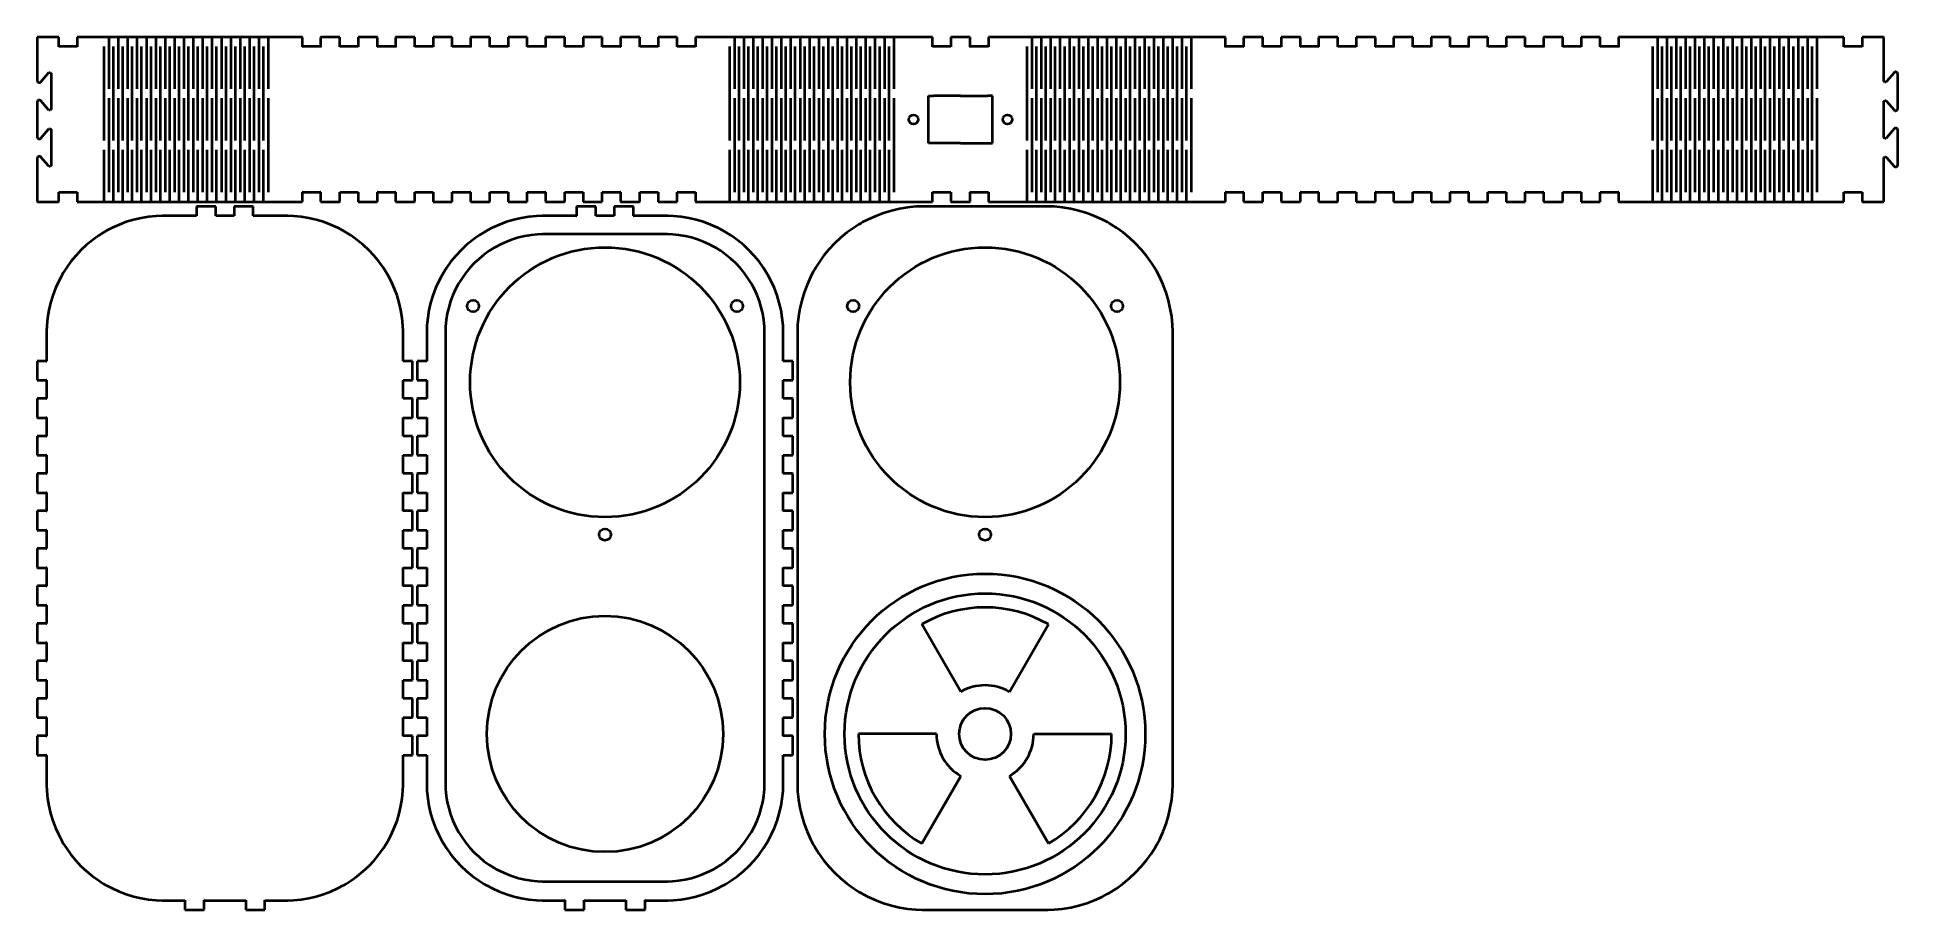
# Model space of a CAD drawing. Header units: millimetres. Extents: x -397 to 397, y -180 to 192.
import ezdxf

# ---------------------------------------------------------------- set-up
doc = ezdxf.new("R2010")
doc.units = ezdxf.units.MM
doc.layers.add('ModelSketch_Visible', color=7, linetype='Continuous', lineweight=40)

msp = doc.modelspace()

# ---------------------------------------------------------------- linework, layer by layer
at = {"layer": 'ModelSketch_Visible'}
for p, q in [((-396.9698, 192.2708), (-396.9988, 192.2178)), ((-396.9988, 192.2178), (-396.9988, 192.2008)), ((-396.9988, 192.2008), (-396.9988, 188.1998)), ((-396.9175, 192.2998), (-396.9698, 192.2708)), ((-396.8996, 192.2998), (-396.9175, 192.2998)), ((-387.8996, 192.2998), (-396.8996, 192.2998)), ((-387.8831, 192.2998), (-387.8996, 192.2998)), ((-387.8293, 192.2708), (-387.8831, 192.2998)), ((-387.799, 192.2178), (-387.8293, 192.2708)), ((-387.799, 192.2008), (-387.799, 192.2178)), ((-387.799, 188.2988), (-387.799, 192.2008)), ((-379.9704, 192.2708), (-379.9993, 192.2178)), ((-379.9993, 192.2178), (-379.9993, 192.2008)), ((-379.9993, 192.2008), (-379.9993, 188.2988)), ((-379.9166, 192.2998), (-379.9704, 192.2708)), ((-379.8987, 192.2998), (-379.9166, 192.2998)), ((-370.8987, 192.2998), (-379.8987, 192.2998)), ((-295.9502, 192.2998), (-370.8987, 192.2998)), ((-366.4241, 192.2998), (-366.4241, 170.2328)), ((-362.424, 192.2998), (-362.424, 170.2328)), ((-358.4249, 192.2998), (-358.4249, 170.2328)), ((-354.4244, 192.2998), (-354.4244, 170.2328)), ((-350.4253, 192.2998), (-350.4253, 170.2328)), ((-346.4248, 192.2998), (-346.4248, 170.2328)), ((-342.4243, 192.2998), (-342.4243, 170.2328)), ((-338.4238, 192.2998), (-338.4238, 170.2328)), ((-334.4247, 192.2998), (-334.4247, 170.2328)), ((-330.4242, 192.2998), (-330.4242, 170.2328)), ((-326.4241, 192.2998), (-326.4241, 170.2328)), ((-322.425, 192.2998), (-322.425, 170.2328)), ((-318.4245, 192.2998), (-318.4245, 170.2328)), ((-314.424, 192.2998), (-314.424, 170.2328)), ((-310.4249, 192.2998), (-310.4249, 170.2328)), ((-306.4242, 192.2998), (-306.4242, 170.2328)), ((-302.4242, 192.2998), (-302.4242, 170.2328)), ((-298.4252, 192.2998), (-298.4252, 170.2328)), ((-283.9502, 192.2998), (-295.9502, 192.2998)), ((-283.9332, 192.2998), (-283.9502, 192.2998)), ((-283.8802, 192.2708), (-283.9332, 192.2998)), ((-283.8492, 192.2178), (-283.8802, 192.2708)), ((-283.8492, 192.2008), (-283.8492, 192.2178)), ((-283.8492, 188.2988), (-283.8492, 192.2008)), ((-276.0212, 192.2708), (-276.0502, 192.2178)), ((-276.0502, 192.2178), (-276.0502, 192.2008)), ((-276.0502, 192.2008), (-276.0502, 188.2988)), ((-275.9672, 192.2998), (-276.0212, 192.2708)), ((-275.9492, 192.2998), (-275.9672, 192.2998)), ((-267.9502, 192.2998), (-275.9492, 192.2998)), ((-267.9332, 192.2998), (-267.9502, 192.2998)), ((-267.8792, 192.2708), (-267.9332, 192.2998)), ((-267.8502, 192.2178), (-267.8792, 192.2708)), ((-267.8502, 192.2008), (-267.8502, 192.2178)), ((-267.8502, 188.2988), (-267.8502, 192.2008)), ((-260.0202, 192.2708), (-260.0492, 192.2178)), ((-260.0492, 192.2178), (-260.0492, 192.2008)), ((-260.0492, 192.2008), (-260.0492, 188.2988)), ((-259.9682, 192.2998), (-260.0202, 192.2708)), ((-259.9502, 192.2998), (-259.9682, 192.2998)), ((-251.9492, 192.2998), (-259.9502, 192.2998)), ((-251.9322, 192.2998), (-251.9492, 192.2998)), ((-251.8792, 192.2708), (-251.9322, 192.2998)), ((-251.8502, 192.2178), (-251.8792, 192.2708)), ((-251.8502, 192.2008), (-251.8502, 192.2178)), ((-251.8502, 188.2988), (-251.8502, 192.2008)), ((-244.0212, 192.2708), (-244.0502, 192.2178)), ((-244.0502, 192.2178), (-244.0502, 192.2008)), ((-244.0502, 192.2008), (-244.0502, 188.2988)), ((-243.9672, 192.2998), (-244.0212, 192.2708)), ((-243.9492, 192.2998), (-243.9672, 192.2998)), ((-235.9502, 192.2998), (-243.9492, 192.2998)), ((-235.9342, 192.2998), (-235.9502, 192.2998)), ((-235.8802, 192.2708), (-235.9342, 192.2998)), ((-235.8502, 192.2178), (-235.8802, 192.2708)), ((-235.8502, 192.2008), (-235.8502, 192.2178)), ((-235.8502, 188.2988), (-235.8502, 192.2008)), ((-228.0212, 192.2708), (-228.0502, 192.2178)), ((-228.0502, 192.2178), (-228.0502, 192.2008)), ((-228.0502, 192.2008), (-228.0502, 188.2988)), ((-227.9672, 192.2998), (-228.0212, 192.2708)), ((-227.9492, 192.2998), (-227.9672, 192.2998)), ((-219.9502, 192.2998), (-227.9492, 192.2998)), ((-219.9332, 192.2998), (-219.9502, 192.2998)), ((-219.8792, 192.2708), (-219.9332, 192.2998)), ((-219.8492, 192.2178), (-219.8792, 192.2708)), ((-219.8492, 192.2008), (-219.8492, 192.2178)), ((-219.8492, 188.2988), (-219.8492, 192.2008)), ((-212.0202, 192.2708), (-212.0492, 192.2178)), ((-212.0492, 192.2178), (-212.0492, 192.2008)), ((-212.0492, 192.2008), (-212.0492, 188.2988)), ((-211.9682, 192.2998), (-212.0202, 192.2708)), ((-211.9502, 192.2998), (-211.9682, 192.2998)), ((-203.9492, 192.2998), (-211.9502, 192.2998)), ((-203.9332, 192.2998), (-203.9492, 192.2998)), ((-203.8792, 192.2708), (-203.9332, 192.2998)), ((-203.8502, 192.2178), (-203.8792, 192.2708)), ((-203.8502, 192.2008), (-203.8502, 192.2178)), ((-203.8502, 188.2988), (-203.8502, 192.2008)), ((-196.0202, 192.2708), (-196.0492, 192.2178)), ((-196.0492, 192.2178), (-196.0492, 192.2008)), ((-196.0492, 192.2008), (-196.0492, 188.2988)), ((-195.9682, 192.2998), (-196.0202, 192.2708)), ((-195.9502, 192.2998), (-195.9682, 192.2998)), ((-187.9492, 192.2998), (-195.9502, 192.2998)), ((-187.9322, 192.2998), (-187.9492, 192.2998)), ((-187.8782, 192.2708), (-187.9322, 192.2998)), ((-187.8502, 192.2178), (-187.8782, 192.2708)), ((-187.8502, 192.2008), (-187.8502, 192.2178)), ((-187.8502, 188.2988), (-187.8502, 192.2008)), ((-180.0212, 192.2708), (-180.0502, 192.2178)), ((-180.0502, 192.2178), (-180.0502, 192.2008)), ((-180.0502, 192.2008), (-180.0502, 188.2988)), ((-179.9672, 192.2998), (-180.0212, 192.2708)), ((-179.9492, 192.2998), (-179.9672, 192.2998)), ((-171.9502, 192.2998), (-179.9492, 192.2998)), ((-171.9332, 192.2998), (-171.9502, 192.2998)), ((-171.8802, 192.2708), (-171.9332, 192.2998)), ((-171.8492, 192.2178), (-171.8802, 192.2708)), ((-171.8492, 192.2008), (-171.8492, 192.2178)), ((-171.8492, 188.2988), (-171.8492, 192.2008)), ((-164.0202, 192.2708), (-164.0492, 192.2178)), ((-164.0492, 192.2178), (-164.0492, 192.2008)), ((-164.0492, 192.2008), (-164.0492, 188.2988)), ((-163.9672, 192.2998), (-164.0202, 192.2708)), ((-163.9492, 192.2998), (-163.9672, 192.2998)), ((-155.9492, 192.2998), (-163.9492, 192.2998)), ((-155.9332, 192.2998), (-155.9492, 192.2998)), ((-155.8792, 192.2708), (-155.9332, 192.2998)), ((-155.8492, 192.2178), (-155.8792, 192.2708)), ((-155.8492, 192.2008), (-155.8492, 192.2178)), ((-155.8492, 188.2988), (-155.8492, 192.2008)), ((-148.0202, 192.2708), (-148.0492, 192.2178)), ((-148.0492, 192.2178), (-148.0492, 192.2008)), ((-148.0492, 192.2008), (-148.0492, 188.2988)), ((-147.9682, 192.2998), (-148.0202, 192.2708)), ((-147.9502, 192.2998), (-147.9682, 192.2998)), ((-139.9502, 192.2998), (-147.9502, 192.2998)), ((-139.9342, 192.2998), (-139.9502, 192.2998)), ((-139.8802, 192.2708), (-139.9342, 192.2998)), ((-139.8502, 192.2178), (-139.8802, 192.2708)), ((-139.8502, 192.2008), (-139.8502, 192.2178)), ((-139.8502, 188.2988), (-139.8502, 192.2008)), ((-132.0212, 192.2708), (-132.0502, 192.2178)), ((-132.0502, 192.2178), (-132.0502, 192.2008)), ((-132.0502, 192.2008), (-132.0502, 188.2988)), ((-131.9672, 192.2998), (-132.0212, 192.2708)), ((-131.9492, 192.2998), (-131.9672, 192.2998)), ((-123.9502, 192.2998), (-131.9492, 192.2998)), ((-123.9332, 192.2998), (-123.9502, 192.2998)), ((-123.8802, 192.2708), (-123.9332, 192.2998)), ((-123.8492, 192.2178), (-123.8802, 192.2708)), ((-123.8492, 192.2008), (-123.8492, 192.2178)), ((-123.8492, 188.2988), (-123.8492, 192.2008)), ((-116.0212, 192.2708), (-116.0502, 192.2178)), ((-116.0502, 192.2178), (-116.0502, 192.2008)), ((-116.0502, 192.2008), (-116.0502, 188.2988)), ((-115.9672, 192.2998), (-116.0212, 192.2708)), ((-115.9492, 192.2998), (-115.9672, 192.2998)), ((-103.9492, 192.2998), (-115.9492, 192.2998)), ((-29.0012, 192.2998), (-103.9492, 192.2998)), ((-99.4742, 192.2998), (-99.4742, 170.2328)), ((-95.4742, 192.2998), (-95.4742, 170.2328)), ((-91.4752, 192.2998), (-91.4752, 170.2328)), ((-87.4752, 192.2998), (-87.4752, 170.2328)), ((-83.4762, 192.2998), (-83.4762, 170.2328)), ((-79.4752, 192.2998), (-79.4752, 170.2328)), ((-75.4752, 192.2998), (-75.4752, 170.2328)), ((-71.4742, 192.2998), (-71.4742, 170.2328)), ((-67.4752, 192.2998), (-67.4752, 170.2328)), ((-63.4752, 192.2998), (-63.4752, 170.2328)), ((-59.4742, 192.2998), (-59.4742, 170.2328)), ((-55.4752, 192.2998), (-55.4752, 170.2328)), ((-51.4732, 192.2998), (-51.4732, 170.2328)), ((-47.4732, 192.2998), (-47.4732, 170.2328)), ((-43.4762, 192.2998), (-43.4762, 170.2328)), ((-39.4752, 192.2998), (-39.4752, 170.2328)), ((-35.4752, 192.2998), (-35.4752, 170.2328)), ((-31.4742, 192.2998), (-31.4742, 170.2328)), ((-14.9992, 192.2998), (-29.0012, 192.2998)), ((-14.9822, 192.2998), (-14.9992, 192.2998)), ((-14.9292, 192.2708), (-14.9822, 192.2998)), ((-14.9012, 192.2178), (-14.9292, 192.2708)), ((-14.9012, 192.2008), (-14.9012, 192.2178)), ((-14.9012, 188.2988), (-14.9012, 192.2008)), ((-7.0722, 192.2708), (-7.1012, 192.2178)), ((-7.1012, 192.2178), (-7.1012, 192.2008)), ((-7.1012, 192.2008), (-7.1012, 188.2988)), ((-7.0202, 192.2998), (-7.0722, 192.2708)), ((-6.9982, 192.2998), (-7.0202, 192.2998)), ((0.9988, 192.2998), (-6.9982, 192.2998)), ((1.0168, 192.2998), (0.9988, 192.2998)), ((1.0698, 192.2708), (1.0168, 192.2998)), ((1.1008, 192.2178), (1.0698, 192.2708)), ((1.1008, 192.2008), (1.1008, 192.2178)), ((1.1008, 188.2988), (1.1008, 192.2008)), ((8.9298, 192.2708), (8.9008, 192.2178)), ((8.9008, 192.2178), (8.9008, 192.2008)), ((8.9008, 192.2008), (8.9008, 188.2988)), ((8.9818, 192.2998), (8.9298, 192.2708)), ((8.9998, 192.2998), (8.9818, 192.2998)), ((22.9978, 192.2998), (8.9998, 192.2998)), ((97.9488, 192.2998), (22.9978, 192.2998)), ((27.4748, 192.2998), (27.4748, 170.2328)), ((31.4758, 192.2998), (31.4758, 170.2328)), ((35.4758, 192.2998), (35.4758, 170.2328)), ((39.4728, 192.2998), (39.4728, 170.2328)), ((43.4738, 192.2998), (43.4738, 170.2328)), ((47.4738, 192.2998), (47.4738, 170.2328)), ((51.4748, 192.2998), (51.4748, 170.2328)), ((55.4748, 192.2998), (55.4748, 170.2328)), ((59.4758, 192.2998), (59.4758, 170.2328)), ((63.4758, 192.2998), (63.4758, 170.2328)), ((67.4728, 192.2998), (67.4728, 170.2328)), ((71.4738, 192.2998), (71.4738, 170.2328)), ((75.4738, 192.2998), (75.4738, 170.2328)), ((79.4738, 192.2998), (79.4738, 170.2328)), ((83.4748, 192.2998), (83.4748, 170.2328)), ((87.4758, 192.2998), (87.4758, 170.2328)), ((91.4758, 192.2998), (91.4758, 170.2328)), ((95.4758, 192.2998), (95.4758, 170.2328)), ((109.9468, 192.2998), (97.9488, 192.2998)), ((109.9648, 192.2998), (109.9468, 192.2998)), ((110.0178, 192.2708), (109.9648, 192.2998)), ((110.0498, 192.2178), (110.0178, 192.2708)), ((110.0498, 192.2008), (110.0498, 192.2178)), ((110.0498, 188.2988), (110.0498, 192.2008)), ((117.8778, 192.2708), (117.8498, 192.2178)), ((117.8498, 192.2178), (117.8498, 192.2008)), ((117.8498, 192.2008), (117.8498, 188.2988)), ((117.9308, 192.2998), (117.8778, 192.2708)), ((117.9478, 192.2998), (117.9308, 192.2998)), ((125.9488, 192.2998), (117.9478, 192.2998)), ((125.9668, 192.2998), (125.9488, 192.2998)), ((126.0198, 192.2708), (125.9668, 192.2998)), ((126.0478, 192.2178), (126.0198, 192.2708)), ((126.0478, 192.2008), (126.0478, 192.2178)), ((126.0478, 188.2988), (126.0478, 192.2008)), ((133.8798, 192.2708), (133.8478, 192.2178)), ((133.8478, 192.2178), (133.8478, 192.2008)), ((133.8478, 192.2008), (133.8478, 188.2988)), ((133.9328, 192.2998), (133.8798, 192.2708)), ((133.9498, 192.2998), (133.9328, 192.2998)), ((141.9478, 192.2998), (133.9498, 192.2998)), ((141.9658, 192.2998), (141.9478, 192.2998)), ((142.0178, 192.2708), (141.9658, 192.2998)), ((142.0498, 192.2178), (142.0178, 192.2708)), ((142.0498, 192.2008), (142.0498, 192.2178)), ((142.0498, 188.2988), (142.0498, 192.2008)), ((149.8778, 192.2708), (149.8498, 192.2178)), ((149.8498, 192.2178), (149.8498, 192.2008)), ((149.8498, 192.2008), (149.8498, 188.2988)), ((149.9308, 192.2998), (149.8778, 192.2708)), ((149.9488, 192.2998), (149.9308, 192.2998)), ((157.9498, 192.2998), (149.9488, 192.2998)), ((157.9678, 192.2998), (157.9498, 192.2998)), ((158.0198, 192.2708), (157.9678, 192.2998)), ((158.0488, 192.2178), (158.0198, 192.2708)), ((158.0488, 192.2008), (158.0488, 192.2178)), ((158.0488, 188.2988), (158.0488, 192.2008)), ((165.8768, 192.2708), (165.8488, 192.2178)), ((165.8488, 192.2178), (165.8488, 192.2008)), ((165.8488, 192.2008), (165.8488, 188.2988)), ((165.9298, 192.2998), (165.8768, 192.2708)), ((165.9508, 192.2998), (165.9298, 192.2998)), ((173.9478, 192.2998), (165.9508, 192.2998)), ((173.9658, 192.2998), (173.9478, 192.2998)), ((174.0188, 192.2708), (173.9658, 192.2998)), ((174.0508, 192.2178), (174.0188, 192.2708)), ((174.0508, 192.2008), (174.0508, 192.2178)), ((174.0508, 188.2988), (174.0508, 192.2008)), ((181.8788, 192.2708), (181.8508, 192.2178)), ((181.8508, 192.2178), (181.8508, 192.2008)), ((181.8508, 192.2008), (181.8508, 188.2988)), ((181.9318, 192.2998), (181.8788, 192.2708)), ((181.9488, 192.2998), (181.9318, 192.2998)), ((189.9498, 192.2998), (181.9488, 192.2998)), ((189.9648, 192.2998), (189.9498, 192.2998)), ((190.0208, 192.2708), (189.9648, 192.2998)), ((190.0488, 192.2178), (190.0208, 192.2708)), ((190.0488, 192.2008), (190.0488, 192.2178)), ((190.0488, 188.2988), (190.0488, 192.2008)), ((197.8768, 192.2708), (197.8488, 192.2178)), ((197.8488, 192.2178), (197.8488, 192.2008)), ((197.8488, 192.2008), (197.8488, 188.2988)), ((197.9298, 192.2998), (197.8768, 192.2708)), ((197.9478, 192.2998), (197.9298, 192.2998)), ((205.9488, 192.2998), (197.9478, 192.2998)), ((205.9668, 192.2998), (205.9488, 192.2998)), ((206.0188, 192.2708), (205.9668, 192.2998)), ((206.0478, 192.2178), (206.0188, 192.2708)), ((206.0478, 192.2008), (206.0478, 192.2178)), ((206.0478, 188.2988), (206.0478, 192.2008)), ((213.8788, 192.2708), (213.8508, 192.2178)), ((213.8508, 192.2178), (213.8508, 192.2008)), ((213.8508, 192.2008), (213.8508, 188.2988)), ((213.9318, 192.2998), (213.8788, 192.2708)), ((213.9498, 192.2998), (213.9318, 192.2998)), ((221.9508, 192.2998), (213.9498, 192.2998)), ((221.9648, 192.2998), (221.9508, 192.2998)), ((222.0208, 192.2708), (221.9648, 192.2998)), ((222.0498, 192.2178), (222.0208, 192.2708)), ((222.0498, 192.2008), (222.0498, 192.2178)), ((222.0498, 188.2988), (222.0498, 192.2008)), ((229.8778, 192.2708), (229.8498, 192.2178)), ((229.8498, 192.2178), (229.8498, 192.2008)), ((229.8498, 192.2008), (229.8498, 188.2988)), ((229.9308, 192.2998), (229.8778, 192.2708)), ((229.9478, 192.2998), (229.9308, 192.2998)), ((237.9488, 192.2998), (229.9478, 192.2998)), ((237.9668, 192.2998), (237.9488, 192.2998)), ((238.0198, 192.2708), (237.9668, 192.2998)), ((238.0478, 192.2178), (238.0198, 192.2708)), ((238.0478, 192.2008), (238.0478, 192.2178)), ((238.0478, 188.2988), (238.0478, 192.2008)), ((245.8798, 192.2708), (245.8478, 192.2178)), ((245.8478, 192.2178), (245.8478, 192.2008)), ((245.8478, 192.2008), (245.8478, 188.2988)), ((245.9328, 192.2998), (245.8798, 192.2708)), ((245.9498, 192.2998), (245.9328, 192.2998)), ((253.9478, 192.2998), (245.9498, 192.2998)), ((253.9648, 192.2998), (253.9478, 192.2998)), ((254.0178, 192.2708), (253.9648, 192.2998)), ((254.0498, 192.2178), (254.0178, 192.2708)), ((254.0498, 192.2008), (254.0498, 192.2178)), ((254.0498, 188.2988), (254.0498, 192.2008)), ((261.8778, 192.2708), (261.8498, 192.2178)), ((261.8498, 192.2178), (261.8498, 192.2008)), ((261.8498, 192.2008), (261.8498, 188.2988)), ((261.9308, 192.2998), (261.8778, 192.2708)), ((261.9488, 192.2998), (261.9308, 192.2998)), ((269.9498, 192.2998), (261.9488, 192.2998)), ((269.9638, 192.2998), (269.9498, 192.2998)), ((270.0198, 192.2708), (269.9638, 192.2998)), ((270.0488, 192.2178), (270.0198, 192.2708)), ((270.0488, 192.2008), (270.0488, 192.2178)), ((270.0488, 188.2988), (270.0488, 192.2008)), ((277.8768, 192.2708), (277.8488, 192.2178)), ((277.8488, 192.2178), (277.8488, 192.2008)), ((277.8488, 192.2008), (277.8488, 188.2988)), ((277.9328, 192.2998), (277.8768, 192.2708)), ((277.9508, 192.2998), (277.9328, 192.2998)), ((289.9488, 192.2998), (277.9508, 192.2998)), ((364.8958, 192.2998), (289.9488, 192.2998)), ((294.4258, 192.2998), (294.4258, 170.2328)), ((298.4258, 192.2998), (298.4258, 170.2328)), ((302.4228, 192.2998), (302.4228, 170.2328)), ((306.4238, 192.2998), (306.4238, 170.2328)), ((310.4238, 192.2998), (310.4238, 170.2328)), ((314.4238, 192.2998), (314.4238, 170.2328)), ((318.4248, 192.2998), (318.4248, 170.2328)), ((322.4248, 192.2998), (322.4248, 170.2328)), ((326.4218, 192.2998), (326.4218, 170.2328)), ((330.4228, 192.2998), (330.4228, 170.2328)), ((334.4228, 192.2998), (334.4228, 170.2328)), ((338.4238, 192.2998), (338.4238, 170.2328)), ((342.4248, 192.2998), (342.4248, 170.2328)), ((346.4248, 192.2998), (346.4248, 170.2328)), ((350.4248, 192.2998), (350.4248, 170.2328)), ((354.4218, 192.2998), (354.4218, 170.2328)), ((358.4228, 192.2998), (358.4228, 170.2328)), ((362.4228, 192.2998), (362.4228, 170.2328)), ((373.8988, 192.2998), (364.8958, 192.2998)), ((373.9128, 192.2998), (373.8988, 192.2998)), ((373.9698, 192.2708), (373.9128, 192.2998)), ((373.9978, 192.2178), (373.9698, 192.2708)), ((373.9978, 192.2008), (373.9978, 192.2178)), ((373.9978, 188.2988), (373.9978, 192.2008)), ((381.8258, 192.2708), (381.7978, 192.2178)), ((381.7978, 192.2178), (381.7978, 192.2008)), ((381.7978, 192.2008), (381.7978, 188.2988)), ((381.8828, 192.2998), (381.8258, 192.2708)), ((381.8998, 192.2998), (381.8828, 192.2998)), ((390.8998, 192.2998), (381.8998, 192.2998)), ((390.9138, 192.2998), (390.8998, 192.2998)), ((390.9698, 192.2708), (390.9138, 192.2998)), ((390.9978, 192.2178), (390.9698, 192.2708)), ((390.9978, 192.2008), (390.9978, 192.2178)), ((390.9978, 188.1998), (390.9978, 192.2008)), ((-396.9988, 188.1998), (-396.9988, 173.8248)), ((-387.81, 188.2988), (-387.8417, 188.2888)), ((-387.8417, 188.2888), (-387.8376, 188.2638)), ((-387.8376, 188.2638), (-387.8142, 188.2598)), ((-387.8142, 188.2598), (-387.799, 188.2918)), ((-387.799, 188.2988), (-387.81, 188.2988)), ((-379.9993, 188.2988), (-387.799, 188.2988)), ((-387.799, 188.2918), (-387.799, 188.2988)), ((-379.9993, 188.2988), (-379.9993, 188.2918)), ((-379.9897, 188.2988), (-379.9993, 188.2988)), ((-379.9993, 188.2918), (-379.9855, 188.2598)), ((-379.958, 188.2888), (-379.9897, 188.2988)), ((-379.9855, 188.2598), (-379.9621, 188.2638)), ((-379.9621, 188.2638), (-379.958, 188.2888)), ((-368.4237, 148.1668), (-368.4237, 188.2988)), ((-364.4246, 148.1668), (-364.4246, 188.2988)), ((-360.4244, 148.1668), (-360.4244, 188.2988)), ((-356.4253, 148.1668), (-356.4253, 188.2988)), ((-352.4248, 148.1668), (-352.4248, 188.2988)), ((-348.4243, 148.1668), (-348.4243, 188.2988)), ((-344.4238, 148.1668), (-344.4238, 188.2988)), ((-340.4247, 148.1668), (-340.4247, 188.2988)), ((-336.4242, 148.1668), (-336.4242, 188.2988)), ((-332.4237, 148.1668), (-332.4237, 188.2988)), ((-328.425, 148.1668), (-328.425, 188.2988)), ((-324.4245, 148.1668), (-324.4245, 188.2988)), ((-320.424, 148.1668), (-320.424, 188.2988)), ((-316.4249, 148.1668), (-316.4249, 188.2988)), ((-312.4244, 148.1668), (-312.4244, 188.2988)), ((-308.4239, 148.1668), (-308.4239, 188.2988)), ((-304.4252, 148.1668), (-304.4252, 188.2988)), ((-300.4242, 148.1668), (-300.4242, 188.2988)), ((-283.8602, 188.2988), (-283.8922, 188.2888)), ((-283.8922, 188.2888), (-283.8882, 188.2638)), ((-283.8882, 188.2638), (-283.8642, 188.2598)), ((-283.8642, 188.2598), (-283.8492, 188.2918)), ((-283.8492, 188.2988), (-283.8602, 188.2988)), ((-276.0502, 188.2988), (-283.8492, 188.2988)), ((-283.8492, 188.2918), (-283.8492, 188.2988)), ((-276.0502, 188.2988), (-276.0502, 188.2918)), ((-276.0402, 188.2988), (-276.0502, 188.2988)), ((-276.0502, 188.2918), (-276.0362, 188.2598)), ((-276.0082, 188.2888), (-276.0402, 188.2988)), ((-276.0362, 188.2598), (-276.0122, 188.2638)), ((-276.0122, 188.2638), (-276.0082, 188.2888)), ((-267.8612, 188.2988), (-267.8932, 188.2888)), ((-267.8932, 188.2888), (-267.8872, 188.2638)), ((-267.8872, 188.2638), (-267.8652, 188.2598)), ((-267.8652, 188.2598), (-267.8502, 188.2918)), ((-267.8502, 188.2988), (-267.8612, 188.2988)), ((-260.0492, 188.2988), (-267.8502, 188.2988)), ((-267.8502, 188.2918), (-267.8502, 188.2988)), ((-260.0492, 188.2988), (-260.0492, 188.2918)), ((-260.0402, 188.2988), (-260.0492, 188.2988)), ((-260.0492, 188.2918), (-260.0352, 188.2598)), ((-260.0082, 188.2888), (-260.0402, 188.2988)), ((-260.0352, 188.2598), (-260.0122, 188.2638)), ((-260.0122, 188.2638), (-260.0082, 188.2888)), ((-251.8612, 188.2988), (-251.8922, 188.2888)), ((-251.8922, 188.2888), (-251.8872, 188.2638)), ((-251.8872, 188.2638), (-251.8652, 188.2598)), ((-251.8652, 188.2598), (-251.8502, 188.2918)), ((-251.8502, 188.2988), (-251.8612, 188.2988)), ((-244.0502, 188.2988), (-251.8502, 188.2988)), ((-251.8502, 188.2918), (-251.8502, 188.2988)), ((-244.0502, 188.2988), (-244.0502, 188.2918)), ((-244.0402, 188.2988), (-244.0502, 188.2988)), ((-244.0502, 188.2918), (-244.0362, 188.2598)), ((-244.0092, 188.2888), (-244.0402, 188.2988)), ((-244.0362, 188.2598), (-244.0132, 188.2638)), ((-244.0132, 188.2638), (-244.0092, 188.2888)), ((-235.8612, 188.2988), (-235.8922, 188.2888)), ((-235.8922, 188.2888), (-235.8882, 188.2638)), ((-235.8882, 188.2638), (-235.8652, 188.2598)), ((-235.8652, 188.2598), (-235.8502, 188.2918)), ((-235.8502, 188.2988), (-235.8612, 188.2988)), ((-228.0502, 188.2988), (-235.8502, 188.2988)), ((-235.8502, 188.2918), (-235.8502, 188.2988)), ((-228.0502, 188.2988), (-228.0502, 188.2918)), ((-228.0402, 188.2988), (-228.0502, 188.2988)), ((-228.0502, 188.2918), (-228.0362, 188.2598)), ((-228.0082, 188.2888), (-228.0402, 188.2988)), ((-228.0362, 188.2598), (-228.0132, 188.2638)), ((-228.0132, 188.2638), (-228.0082, 188.2888)), ((-219.8602, 188.2988), (-219.8922, 188.2888)), ((-219.8922, 188.2888), (-219.8872, 188.2638)), ((-219.8872, 188.2638), (-219.8642, 188.2598)), ((-219.8642, 188.2598), (-219.8492, 188.2918)), ((-219.8492, 188.2988), (-219.8602, 188.2988)), ((-212.0492, 188.2988), (-219.8492, 188.2988)), ((-219.8492, 188.2918), (-219.8492, 188.2988)), ((-212.0492, 188.2988), (-212.0492, 188.2918)), ((-212.0402, 188.2988), (-212.0492, 188.2988)), ((-212.0492, 188.2918), (-212.0362, 188.2598)), ((-212.0082, 188.2888), (-212.0402, 188.2988)), ((-212.0362, 188.2598), (-212.0122, 188.2638)), ((-212.0122, 188.2638), (-212.0082, 188.2888)), ((-203.8612, 188.2988), (-203.8932, 188.2888)), ((-203.8932, 188.2888), (-203.8872, 188.2638)), ((-203.8872, 188.2638), (-203.8652, 188.2598)), ((-203.8652, 188.2598), (-203.8502, 188.2918)), ((-203.8502, 188.2988), (-203.8612, 188.2988)), ((-196.0492, 188.2988), (-203.8502, 188.2988)), ((-203.8502, 188.2918), (-203.8502, 188.2988)), ((-196.0492, 188.2988), (-196.0492, 188.2918)), ((-196.0392, 188.2988), (-196.0492, 188.2988)), ((-196.0492, 188.2918), (-196.0352, 188.2598)), ((-196.0082, 188.2888), (-196.0392, 188.2988)), ((-196.0352, 188.2598), (-196.0122, 188.2638)), ((-196.0122, 188.2638), (-196.0082, 188.2888)), ((-187.8612, 188.2988), (-187.8922, 188.2888)), ((-187.8922, 188.2888), (-187.8872, 188.2638)), ((-187.8872, 188.2638), (-187.8652, 188.2598)), ((-187.8652, 188.2598), (-187.8502, 188.2918)), ((-187.8502, 188.2988), (-187.8612, 188.2988)), ((-180.0502, 188.2988), (-187.8502, 188.2988)), ((-187.8502, 188.2918), (-187.8502, 188.2988)), ((-180.0502, 188.2988), (-180.0502, 188.2918)), ((-180.0402, 188.2988), (-180.0502, 188.2988)), ((-180.0502, 188.2918), (-180.0362, 188.2598)), ((-180.0082, 188.2888), (-180.0402, 188.2988)), ((-180.0362, 188.2598), (-180.0132, 188.2638)), ((-180.0132, 188.2638), (-180.0082, 188.2888)), ((-171.8602, 188.2988), (-171.8922, 188.2888)), ((-171.8922, 188.2888), (-171.8882, 188.2638)), ((-171.8882, 188.2638), (-171.8642, 188.2598)), ((-171.8642, 188.2598), (-171.8492, 188.2918)), ((-171.8492, 188.2988), (-171.8602, 188.2988)), ((-164.0492, 188.2988), (-171.8492, 188.2988)), ((-171.8492, 188.2918), (-171.8492, 188.2988)), ((-164.0492, 188.2988), (-164.0492, 188.2918)), ((-164.0402, 188.2988), (-164.0492, 188.2988)), ((-164.0492, 188.2918), (-164.0362, 188.2598)), ((-164.0082, 188.2888), (-164.0402, 188.2988)), ((-164.0362, 188.2598), (-164.0122, 188.2638)), ((-164.0122, 188.2638), (-164.0082, 188.2888)), ((-155.8602, 188.2988), (-155.8912, 188.2888)), ((-155.8912, 188.2888), (-155.8872, 188.2638)), ((-155.8872, 188.2638), (-155.8642, 188.2598)), ((-155.8642, 188.2598), (-155.8492, 188.2918)), ((-155.8492, 188.2988), (-155.8602, 188.2988)), ((-148.0492, 188.2988), (-155.8492, 188.2988)), ((-155.8492, 188.2918), (-155.8492, 188.2988)), ((-148.0492, 188.2988), (-148.0492, 188.2918)), ((-148.0392, 188.2988), (-148.0492, 188.2988)), ((-148.0492, 188.2918), (-148.0352, 188.2598)), ((-148.0082, 188.2888), (-148.0392, 188.2988)), ((-148.0352, 188.2598), (-148.0122, 188.2638)), ((-148.0122, 188.2638), (-148.0082, 188.2888)), ((-139.8612, 188.2988), (-139.8932, 188.2888)), ((-139.8932, 188.2888), (-139.8882, 188.2638)), ((-139.8882, 188.2638), (-139.8652, 188.2598)), ((-139.8652, 188.2598), (-139.8502, 188.2918)), ((-139.8502, 188.2988), (-139.8612, 188.2988)), ((-132.0502, 188.2988), (-139.8502, 188.2988)), ((-139.8502, 188.2918), (-139.8502, 188.2988)), ((-132.0502, 188.2988), (-132.0502, 188.2918)), ((-132.0402, 188.2988), (-132.0502, 188.2988)), ((-132.0502, 188.2918), (-132.0362, 188.2598)), ((-132.0092, 188.2888), (-132.0402, 188.2988)), ((-132.0362, 188.2598), (-132.0132, 188.2638)), ((-132.0132, 188.2638), (-132.0092, 188.2888)), ((-123.8602, 188.2988), (-123.8922, 188.2888)), ((-123.8922, 188.2888), (-123.8882, 188.2638)), ((-123.8882, 188.2638), (-123.8642, 188.2598)), ((-123.8642, 188.2598), (-123.8492, 188.2918)), ((-123.8492, 188.2988), (-123.8602, 188.2988)), ((-116.0502, 188.2988), (-123.8492, 188.2988)), ((-123.8492, 188.2918), (-123.8492, 188.2988)), ((-116.0502, 188.2988), (-116.0502, 188.2918)), ((-116.0402, 188.2988), (-116.0502, 188.2988)), ((-116.0502, 188.2918), (-116.0362, 188.2598)), ((-116.0082, 188.2888), (-116.0402, 188.2988)), ((-116.0362, 188.2598), (-116.0122, 188.2638)), ((-116.0122, 188.2638), (-116.0082, 188.2888)), ((-101.4742, 148.1668), (-101.4742, 188.2988)), ((-97.4752, 148.1668), (-97.4752, 188.2988)), ((-93.4752, 148.1668), (-93.4752, 188.2988)), ((-89.4762, 148.1668), (-89.4762, 188.2988)), ((-85.4752, 148.1668), (-85.4752, 188.2988)), ((-81.4752, 148.1668), (-81.4752, 188.2988)), ((-77.4742, 148.1668), (-77.4742, 188.2988)), ((-73.4752, 148.1668), (-73.4752, 188.2988)), ((-69.4752, 148.1668), (-69.4752, 188.2988)), ((-65.4742, 148.1668), (-65.4742, 188.2988)), ((-61.4752, 148.1668), (-61.4752, 188.2988)), ((-57.4752, 148.1668), (-57.4752, 188.2988)), ((-53.4732, 148.1668), (-53.4732, 188.2988)), ((-49.4762, 148.1668), (-49.4762, 188.2988)), ((-45.4762, 148.1668), (-45.4762, 188.2988)), ((-41.4752, 148.1668), (-41.4752, 188.2988)), ((-37.4752, 148.1668), (-37.4752, 188.2988)), ((-33.4742, 148.1668), (-33.4742, 188.2988)), ((-14.9112, 188.2988), (-14.9432, 188.2888)), ((-14.9432, 188.2888), (-14.9362, 188.2638)), ((-14.9362, 188.2638), (-14.9152, 188.2598)), ((-14.9152, 188.2598), (-14.9012, 188.2918)), ((-14.9012, 188.2988), (-14.9112, 188.2988)), ((-7.1012, 188.2988), (-14.9012, 188.2988)), ((-14.9012, 188.2918), (-14.9012, 188.2988)), ((-7.1012, 188.2988), (-7.1012, 188.2918)), ((-7.0902, 188.2988), (-7.1012, 188.2988)), ((-7.1012, 188.2918), (-7.0872, 188.2598)), ((-7.0582, 188.2888), (-7.0902, 188.2988)), ((-7.0872, 188.2598), (-7.0622, 188.2638)), ((-7.0622, 188.2638), (-7.0582, 188.2888)), ((1.0908, 188.2988), (1.0588, 188.2888)), ((1.0588, 188.2888), (1.0628, 188.2638)), ((1.0628, 188.2638), (1.0838, 188.2598)), ((1.0838, 188.2598), (1.1008, 188.2918)), ((1.1008, 188.2988), (1.0908, 188.2988)), ((8.9008, 188.2988), (1.1008, 188.2988)), ((1.1008, 188.2918), (1.1008, 188.2988)), ((8.9008, 188.2988), (8.9008, 188.2918)), ((8.9078, 188.2988), (8.9008, 188.2988)), ((8.9008, 188.2918), (8.9118, 188.2598)), ((8.9398, 188.2888), (8.9078, 188.2988)), ((8.9118, 188.2598), (8.9368, 188.2638)), ((8.9368, 188.2638), (8.9398, 188.2888)), ((25.4748, 148.1668), (25.4748, 188.2988)), ((29.4748, 148.1668), (29.4748, 188.2988)), ((33.4758, 148.1668), (33.4758, 188.2988)), ((37.4758, 148.1668), (37.4758, 188.2988)), ((41.4768, 148.1668), (41.4768, 188.2988)), ((45.4738, 148.1668), (45.4738, 188.2988)), ((49.4738, 148.1668), (49.4738, 188.2988)), ((53.4748, 148.1668), (53.4748, 188.2988)), ((57.4748, 148.1668), (57.4748, 188.2988)), ((61.4758, 148.1668), (61.4758, 188.2988)), ((65.4758, 148.1668), (65.4758, 188.2988)), ((69.4728, 148.1668), (69.4728, 188.2988)), ((73.4738, 148.1668), (73.4738, 188.2988)), ((77.4738, 148.1668), (77.4738, 188.2988)), ((81.4748, 148.1668), (81.4748, 188.2988)), ((85.4748, 148.1668), (85.4748, 188.2988)), ((89.4758, 148.1668), (89.4758, 188.2988)), ((93.4728, 148.1668), (93.4728, 188.2988)), ((110.0388, 188.2988), (110.0068, 188.2888)), ((110.0068, 188.2888), (110.0108, 188.2638)), ((110.0108, 188.2638), (110.0358, 188.2598)), ((110.0358, 188.2598), (110.0498, 188.2918)), ((110.0498, 188.2988), (110.0388, 188.2988)), ((117.8498, 188.2988), (110.0498, 188.2988)), ((110.0498, 188.2918), (110.0498, 188.2988)), ((117.8498, 188.2988), (117.8498, 188.2918)), ((117.8598, 188.2988), (117.8498, 188.2988)), ((117.8498, 188.2918), (117.8638, 188.2598)), ((117.8918, 188.2888), (117.8598, 188.2988)), ((117.8638, 188.2598), (117.8848, 188.2638)), ((117.8848, 188.2638), (117.8918, 188.2888)), ((126.0378, 188.2988), (126.0058, 188.2888)), ((126.0058, 188.2888), (126.0088, 188.2638)), ((126.0088, 188.2638), (126.0338, 188.2598)), ((126.0338, 188.2598), (126.0478, 188.2918)), ((126.0478, 188.2988), (126.0378, 188.2988)), ((133.8478, 188.2988), (126.0478, 188.2988)), ((126.0478, 188.2918), (126.0478, 188.2988)), ((133.8478, 188.2988), (133.8478, 188.2918)), ((133.8588, 188.2988), (133.8478, 188.2988)), ((133.8478, 188.2918), (133.8618, 188.2598)), ((133.8898, 188.2888), (133.8588, 188.2988)), ((133.8618, 188.2598), (133.8868, 188.2638)), ((133.8868, 188.2638), (133.8898, 188.2888)), ((142.0358, 188.2988), (142.0038, 188.2888)), ((142.0038, 188.2888), (142.0108, 188.2638)), ((142.0108, 188.2638), (142.0328, 188.2598)), ((142.0328, 188.2598), (142.0498, 188.2918)), ((142.0498, 188.2988), (142.0358, 188.2988)), ((142.0498, 188.2918), (142.0498, 188.2988)), ((149.8498, 188.2988), (142.0498, 188.2988)), ((149.8498, 188.2988), (149.8498, 188.2918)), ((149.8608, 188.2988), (149.8498, 188.2988)), ((149.8498, 188.2918), (149.8638, 188.2598)), ((149.8918, 188.2888), (149.8608, 188.2988)), ((149.8638, 188.2598), (149.8848, 188.2638)), ((149.8848, 188.2638), (149.8918, 188.2888)), ((158.0378, 188.2988), (158.0058, 188.2888)), ((158.0058, 188.2888), (158.0128, 188.2638)), ((158.0128, 188.2638), (158.0348, 188.2598)), ((158.0348, 188.2598), (158.0488, 188.2918)), ((158.0488, 188.2988), (158.0378, 188.2988)), ((165.8488, 188.2988), (158.0488, 188.2988)), ((158.0488, 188.2918), (158.0488, 188.2988)), ((165.8488, 188.2988), (165.8488, 188.2918)), ((165.8588, 188.2988), (165.8488, 188.2988)), ((165.8488, 188.2918), (165.8628, 188.2598)), ((165.8908, 188.2888), (165.8588, 188.2988)), ((165.8628, 188.2598), (165.8868, 188.2638)), ((165.8868, 188.2638), (165.8908, 188.2888)), ((174.0398, 188.2988), (174.0078, 188.2888)), ((174.0078, 188.2888), (174.0118, 188.2638)), ((174.0118, 188.2638), (174.0328, 188.2598)), ((174.0328, 188.2598), (174.0508, 188.2918)), ((174.0508, 188.2988), (174.0398, 188.2988)), ((181.8508, 188.2988), (174.0508, 188.2988)), ((174.0508, 188.2918), (174.0508, 188.2988)), ((181.8508, 188.2988), (181.8508, 188.2918)), ((181.8578, 188.2988), (181.8508, 188.2988)), ((181.8508, 188.2918), (181.8608, 188.2598)), ((181.8888, 188.2888), (181.8578, 188.2988)), ((181.8608, 188.2598), (181.8858, 188.2638)), ((181.8858, 188.2638), (181.8888, 188.2888)), ((190.0388, 188.2988), (190.0068, 188.2888)), ((190.0068, 188.2888), (190.0098, 188.2638)), ((190.0098, 188.2638), (190.0348, 188.2598)), ((190.0348, 188.2598), (190.0488, 188.2918)), ((190.0488, 188.2988), (190.0388, 188.2988)), ((197.8488, 188.2988), (190.0488, 188.2988)), ((190.0488, 188.2918), (190.0488, 188.2988)), ((197.8488, 188.2988), (197.8488, 188.2918)), ((197.8598, 188.2988), (197.8488, 188.2988)), ((197.8488, 188.2918), (197.8628, 188.2598)), ((197.8908, 188.2888), (197.8598, 188.2988)), ((197.8628, 188.2598), (197.8878, 188.2638)), ((197.8878, 188.2638), (197.8908, 188.2888)), ((206.0368, 188.2988), (206.0048, 188.2888)), ((206.0048, 188.2888), (206.0118, 188.2638)), ((206.0118, 188.2638), (206.0338, 188.2598)), ((206.0338, 188.2598), (206.0478, 188.2918)), ((206.0478, 188.2988), (206.0368, 188.2988)), ((213.8508, 188.2988), (206.0478, 188.2988)), ((206.0478, 188.2918), (206.0478, 188.2988)), ((213.8508, 188.2988), (213.8508, 188.2918)), ((213.8578, 188.2988), (213.8508, 188.2988)), ((213.8508, 188.2918), (213.8648, 188.2598)), ((213.8898, 188.2888), (213.8578, 188.2988)), ((213.8648, 188.2598), (213.8858, 188.2638)), ((213.8858, 188.2638), (213.8898, 188.2888)), ((222.0388, 188.2988), (222.0068, 188.2888)), ((222.0068, 188.2888), (222.0108, 188.2638)), ((222.0108, 188.2638), (222.0358, 188.2598)), ((222.0358, 188.2598), (222.0498, 188.2918)), ((222.0498, 188.2988), (222.0388, 188.2988)), ((229.8498, 188.2988), (222.0498, 188.2988)), ((222.0498, 188.2918), (222.0498, 188.2988)), ((229.8598, 188.2988), (229.8498, 188.2988)), ((229.8498, 188.2988), (229.8498, 188.2918)), ((229.8498, 188.2918), (229.8638, 188.2598)), ((229.8918, 188.2888), (229.8598, 188.2988)), ((229.8638, 188.2598), (229.8848, 188.2638)), ((229.8848, 188.2638), (229.8918, 188.2888)), ((238.0378, 188.2988), (238.0058, 188.2888)), ((238.0058, 188.2888), (238.0128, 188.2638)), ((238.0128, 188.2638), (238.0338, 188.2598)), ((238.0338, 188.2598), (238.0478, 188.2918)), ((238.0478, 188.2988), (238.0378, 188.2988)), ((238.0478, 188.2918), (238.0478, 188.2988)), ((245.8478, 188.2988), (238.0478, 188.2988)), ((245.8588, 188.2988), (245.8478, 188.2988)), ((245.8478, 188.2988), (245.8478, 188.2918)), ((245.8478, 188.2918), (245.8618, 188.2598)), ((245.8898, 188.2888), (245.8588, 188.2988)), ((245.8618, 188.2598), (245.8868, 188.2638)), ((245.8868, 188.2638), (245.8898, 188.2888)), ((254.0398, 188.2988), (254.0078, 188.2888)), ((254.0078, 188.2888), (254.0108, 188.2638)), ((254.0108, 188.2638), (254.0358, 188.2598)), ((254.0358, 188.2598), (254.0498, 188.2918)), ((254.0498, 188.2988), (254.0398, 188.2988)), ((254.0498, 188.2918), (254.0498, 188.2988)), ((261.8498, 188.2988), (254.0498, 188.2988)), ((261.8608, 188.2988), (261.8498, 188.2988)), ((261.8498, 188.2988), (261.8498, 188.2918)), ((261.8498, 188.2918), (261.8638, 188.2598)), ((261.8918, 188.2888), (261.8608, 188.2988)), ((261.8638, 188.2598), (261.8848, 188.2638)), ((261.8848, 188.2638), (261.8918, 188.2888)), ((270.0378, 188.2988), (270.0058, 188.2888)), ((270.0058, 188.2888), (270.0098, 188.2638)), ((270.0098, 188.2638), (270.0338, 188.2598)), ((270.0338, 188.2598), (270.0488, 188.2918)), ((270.0488, 188.2988), (270.0378, 188.2988)), ((270.0488, 188.2918), (270.0488, 188.2988)), ((277.8488, 188.2988), (270.0488, 188.2988)), ((277.8588, 188.2988), (277.8488, 188.2988)), ((277.8488, 188.2988), (277.8488, 188.2918)), ((277.8488, 188.2918), (277.8628, 188.2598)), ((277.8908, 188.2888), (277.8588, 188.2988)), ((277.8628, 188.2598), (277.8868, 188.2638)), ((277.8868, 188.2638), (277.8908, 188.2888)), ((292.4248, 148.1668), (292.4248, 188.2988)), ((296.4218, 148.1668), (296.4218, 188.2988)), ((300.4228, 148.1668), (300.4228, 188.2988)), ((304.4228, 148.1668), (304.4228, 188.2988)), ((308.4238, 148.1668), (308.4238, 188.2988)), ((312.4238, 148.1668), (312.4238, 188.2988)), ((316.4248, 148.1668), (316.4248, 188.2988)), ((320.4218, 148.1668), (320.4218, 188.2988)), ((324.4218, 148.1668), (324.4218, 188.2988)), ((328.4228, 148.1668), (328.4228, 188.2988)), ((332.4228, 148.1668), (332.4228, 188.2988)), ((336.4238, 148.1668), (336.4238, 188.2988)), ((340.4238, 148.1668), (340.4238, 188.2988)), ((344.4248, 148.1668), (344.4248, 188.2988)), ((348.4248, 148.1668), (348.4248, 188.2988)), ((352.4258, 148.1668), (352.4258, 188.2988)), ((356.4258, 148.1668), (356.4258, 188.2988)), ((360.4228, 148.1668), (360.4228, 188.2988)), ((373.9878, 188.2988), (373.9558, 188.2888)), ((373.9558, 188.2888), (373.9588, 188.2638)), ((373.9588, 188.2638), (373.9838, 188.2598)), ((373.9838, 188.2598), (373.9978, 188.2918)), ((373.9978, 188.2988), (373.9878, 188.2988)), ((373.9978, 188.2918), (373.9978, 188.2988)), ((381.7978, 188.2988), (373.9978, 188.2988)), ((381.8088, 188.2988), (381.7978, 188.2988)), ((381.7978, 188.2988), (381.7978, 188.2918)), ((381.7978, 188.2918), (381.8118, 188.2598)), ((381.8398, 188.2888), (381.8088, 188.2988)), ((381.8118, 188.2598), (381.8368, 188.2638)), ((381.8368, 188.2638), (381.8398, 188.2888)), ((390.9978, 173.8248), (390.9978, 188.1998)), ((-395.4099, 173.2458), (-392.2349, 177.0278)), ((-392.2349, 177.0278), (-392.2128, 177.0558)), ((-392.2128, 177.0558), (-392.075, 177.1688)), ((-392.075, 177.1688), (-391.9152, 177.2468)), ((-391.9152, 177.2468), (-391.8807, 177.2538)), ((-391.8807, 177.2538), (-391.8463, 177.2638)), ((-391.8463, 177.2638), (-391.6699, 177.2778)), ((-391.6699, 177.2778), (-391.4935, 177.2468)), ((-391.4935, 177.2468), (-391.4591, 177.2358)), ((-391.4591, 177.2358), (-391.426, 177.2218)), ((-391.426, 177.2218), (-391.2744, 177.1338)), ((-391.2744, 177.1338), (-391.1462, 177.0098)), ((-391.1462, 177.0098), (-391.1256, 176.9778)), ((-391.1256, 176.9778), (-391.1049, 176.9498)), ((-391.1049, 176.9498), (-391.0319, 176.7878)), ((-391.0319, 176.7878), (-390.9988, 176.6328)), ((-390.9988, 176.6328), (-390.9988, 176.5758)), ((-390.9988, 176.5758), (-390.9988, 161.8228)), ((395.4078, 177.1548), (392.2368, 173.3728)), ((395.4398, 177.1898), (395.4078, 177.1548)), ((395.6158, 177.3378), (395.4398, 177.1898)), ((395.8208, 177.4338), (395.6158, 177.3378)), ((395.8668, 177.4478), (395.8208, 177.4338)), ((395.9088, 177.4578), (395.8668, 177.4478)), ((396.1378, 177.4758), (395.9088, 177.4578)), ((396.3638, 177.4408), (396.1378, 177.4758)), ((396.4068, 177.4228), (396.3638, 177.4408)), ((396.4488, 177.4088), (396.4068, 177.4228)), ((396.6458, 177.2918), (396.4488, 177.4088)), ((396.8088, 177.1298), (396.6458, 177.2918)), ((396.8368, 177.0948), (396.8088, 177.1298)), ((396.8618, 177.0558), (396.8368, 177.0948)), ((396.9568, 176.8478), (396.8618, 177.0558)), ((396.9988, 176.6468), (396.9568, 176.8478)), ((396.9988, 176.5758), (396.9988, 176.6468)), ((396.9988, 161.8228), (396.9988, 176.5758)), ((-396.9988, 173.8248), (-396.9988, 173.7538)), ((-396.9988, 173.7538), (-396.9575, 173.5528)), ((-396.9575, 173.5528), (-396.8637, 173.3448)), ((-396.8637, 173.3448), (-396.8362, 173.3058)), ((-396.8362, 173.3058), (-396.81, 173.2708)), ((-396.81, 173.2708), (-396.6474, 173.1078)), ((-396.6474, 173.1078), (-396.4517, 172.9918)), ((-396.4517, 172.9918), (-396.4076, 172.9778)), ((-396.4076, 172.9778), (-396.3649, 172.9598)), ((-396.3649, 172.9598), (-396.1389, 172.9248)), ((-396.1389, 172.9248), (-395.9115, 172.9428)), ((-395.9115, 172.9428), (-395.866, 172.9528)), ((-395.866, 172.9528), (-395.8219, 172.9668)), ((-395.8219, 172.9668), (-395.6166, 173.0628)), ((-395.6166, 173.0628), (-395.4402, 173.2108)), ((-395.4402, 173.2108), (-395.4099, 173.2458)), ((-16.6156, 167.254), (-14.5346, 167.254)), ((-16.6156, 147.1456), (-16.6156, 167.254)), ((-2.9997, 167.254), (-14.5346, 167.254)), ((-2.9997, 167.254), (8.5352, 167.254)), ((10.6162, 167.254), (8.5352, 167.254)), ((10.6162, 147.1456), (10.6162, 167.254)), ((390.9978, 173.7718), (390.9978, 173.8248)), ((391.0298, 173.6128), (390.9978, 173.7718)), ((391.1038, 173.4508), (391.0298, 173.6128)), ((391.1248, 173.4218), (391.1038, 173.4508)), ((391.1468, 173.3908), (391.1248, 173.4218)), ((391.2738, 173.2668), (391.1468, 173.3908)), ((391.4248, 173.1748), (391.2738, 173.2668)), ((391.4608, 173.1648), (391.4248, 173.1748)), ((391.4918, 173.1538), (391.4608, 173.1648)), ((391.6688, 173.1258), (391.4918, 173.1538)), ((391.8448, 173.1368), (391.6688, 173.1258)), ((391.8798, 173.1468), (391.8448, 173.1368)), ((391.9158, 173.1578), (391.8798, 173.1468)), ((392.0738, 173.2318), (391.9158, 173.1578)), ((392.2118, 173.3448), (392.0738, 173.2318)), ((392.2368, 173.3728), (392.2118, 173.3448)), ((-396.9575, 164.8458), (-396.9988, 164.6448)), ((-396.9988, 164.6448), (-396.9988, 164.5778)), ((-396.9988, 164.5778), (-396.9988, 149.8228)), ((-396.8637, 165.0548), (-396.9575, 164.8458)), ((-396.8362, 165.0928), (-396.8637, 165.0548)), ((-396.81, 165.1318), (-396.8362, 165.0928)), ((-396.6474, 165.2908), (-396.81, 165.1318)), ((-396.4517, 165.4068), (-396.6474, 165.2908)), ((-396.4076, 165.4208), (-396.4517, 165.4068)), ((-396.3649, 165.4388), (-396.4076, 165.4208)), ((-396.1389, 165.4778), (-396.3649, 165.4388)), ((-395.9115, 165.4568), (-396.1389, 165.4778)), ((-395.866, 165.4458), (-395.9115, 165.4568)), ((-395.8219, 165.4358), (-395.866, 165.4458)), ((-395.6166, 165.3368), (-395.8219, 165.4358)), ((-395.4402, 165.1918), (-395.6166, 165.3368)), ((-395.4099, 165.1568), (-395.4402, 165.1918)), ((-392.2349, 161.3718), (-395.4099, 165.1568)), ((-392.2128, 161.3428), (-392.2349, 161.3718)), ((-392.075, 161.2338), (-392.2128, 161.3428)), ((-391.9152, 161.1558), (-392.075, 161.2338)), ((-391.8807, 161.1458), (-391.9152, 161.1558)), ((-391.8463, 161.1388), (-391.8807, 161.1458)), ((-391.6699, 161.1248), (-391.8463, 161.1388)), ((-391.4935, 161.1528), (-391.6699, 161.1248)), ((-391.4591, 161.1628), (-391.4935, 161.1528)), ((-391.426, 161.1778), (-391.4591, 161.1628)), ((-391.2744, 161.2688), (-391.426, 161.1778)), ((-391.1462, 161.3928), (-391.2744, 161.2688)), ((-391.1256, 161.4208), (-391.1462, 161.3928)), ((-391.1049, 161.4528), (-391.1256, 161.4208)), ((-391.0319, 161.6108), (-391.1049, 161.4528)), ((-390.9988, 161.7698), (-391.0319, 161.6108)), ((-390.9988, 161.8228), (-390.9988, 161.7698)), ((-366.4241, 166.2328), (-366.4241, 126.0998)), ((-362.424, 166.2328), (-362.424, 126.0998)), ((-358.4249, 166.2328), (-358.4249, 126.0998)), ((-354.4244, 166.2328), (-354.4244, 126.0998)), ((-350.4253, 166.2328), (-350.4253, 126.0998)), ((-346.4248, 166.2328), (-346.4248, 126.0998)), ((-342.4243, 166.2328), (-342.4243, 126.0998)), ((-338.4238, 166.2328), (-338.4238, 126.0998)), ((-334.4247, 166.2328), (-334.4247, 126.0998)), ((-330.4242, 166.2328), (-330.4242, 126.0998)), ((-326.4241, 166.2328), (-326.4241, 126.0998)), ((-322.425, 166.2328), (-322.425, 126.0998)), ((-318.4245, 166.2328), (-318.4245, 126.0998)), ((-314.424, 166.2328), (-314.424, 126.0998)), ((-310.4249, 166.2328), (-310.4249, 126.0998)), ((-306.4242, 166.2328), (-306.4242, 126.0998)), ((-302.4242, 166.2328), (-302.4242, 126.0998)), ((-298.4252, 166.2328), (-298.4252, 126.0998)), ((-99.4742, 166.2328), (-99.4742, 126.0998)), ((-95.4742, 166.2328), (-95.4742, 126.0998)), ((-91.4752, 166.2328), (-91.4752, 126.0998)), ((-87.4752, 166.2328), (-87.4752, 126.0998)), ((-83.4762, 166.2328), (-83.4762, 126.0998)), ((-79.4752, 166.2328), (-79.4752, 126.0998)), ((-75.4752, 166.2328), (-75.4752, 126.0998)), ((-71.4742, 166.2328), (-71.4742, 126.0998)), ((-67.4752, 166.2328), (-67.4752, 126.0998)), ((-63.4752, 166.2328), (-63.4752, 126.0998)), ((-59.4742, 166.2328), (-59.4742, 126.0998)), ((-55.4752, 166.2328), (-55.4752, 126.0998)), ((-51.4732, 166.2328), (-51.4732, 126.0998)), ((-47.4732, 166.2328), (-47.4732, 126.0998)), ((-43.4762, 166.2328), (-43.4762, 126.0998)), ((-39.4752, 166.2328), (-39.4752, 126.0998)), ((-35.4752, 166.2328), (-35.4752, 126.0998)), ((-31.4742, 166.2328), (-31.4742, 126.0998)), ((27.4748, 166.2328), (27.4748, 126.0998)), ((31.4758, 166.2328), (31.4758, 126.0998)), ((35.4758, 166.2328), (35.4758, 126.0998)), ((39.4728, 166.2328), (39.4728, 126.0998)), ((43.4738, 166.2328), (43.4738, 126.0998)), ((47.4738, 166.2328), (47.4738, 126.0998)), ((51.4748, 166.2328), (51.4748, 126.0998)), ((55.4748, 166.2328), (55.4748, 126.0998)), ((59.4758, 166.2328), (59.4758, 126.0998)), ((63.4758, 166.2328), (63.4758, 126.0998)), ((67.4728, 166.2328), (67.4728, 126.0998)), ((71.4738, 166.2328), (71.4738, 126.0998)), ((75.4738, 166.2328), (75.4738, 126.0998)), ((79.4738, 166.2328), (79.4738, 126.0998)), ((83.4748, 166.2328), (83.4748, 126.0998)), ((87.4758, 166.2328), (87.4758, 126.0998)), ((91.4758, 166.2328), (91.4758, 126.0998)), ((95.4758, 166.2328), (95.4758, 126.0998)), ((294.4258, 166.2328), (294.4258, 126.0998)), ((298.4258, 166.2328), (298.4258, 126.0998)), ((302.4228, 166.2328), (302.4228, 126.0998)), ((306.4238, 166.2328), (306.4238, 126.0998)), ((310.4238, 166.2328), (310.4238, 126.0998)), ((314.4238, 166.2328), (314.4238, 126.0998)), ((318.4248, 166.2328), (318.4248, 126.0998)), ((322.4248, 166.2328), (322.4248, 126.0998)), ((326.4218, 166.2328), (326.4218, 126.0998)), ((330.4228, 166.2328), (330.4228, 126.0998)), ((334.4228, 166.2328), (334.4228, 126.0998)), ((338.4238, 166.2328), (338.4238, 126.0998)), ((342.4248, 166.2328), (342.4248, 126.0998)), ((346.4248, 166.2328), (346.4248, 126.0998)), ((350.4248, 166.2328), (350.4248, 126.0998)), ((354.4218, 166.2328), (354.4218, 126.0998)), ((358.4228, 166.2328), (358.4228, 126.0998)), ((362.4228, 166.2328), (362.4228, 126.0998)), ((390.9978, 164.6308), (391.0298, 164.7898)), ((390.9978, 164.5778), (390.9978, 164.6308)), ((390.9978, 149.8228), (390.9978, 164.5778)), ((391.0298, 164.7898), (391.1038, 164.9488)), ((391.1038, 164.9488), (391.1248, 164.9798)), ((391.1248, 164.9798), (391.1468, 165.0088)), ((391.1468, 165.0088), (391.2738, 165.1318)), ((391.2738, 165.1318), (391.4248, 165.2238)), ((391.4248, 165.2238), (391.4608, 165.2338)), ((391.4608, 165.2338), (391.4918, 165.2488)), ((391.4918, 165.2488), (391.6688, 165.2768)), ((391.6688, 165.2768), (391.8448, 165.2628)), ((391.8448, 165.2628), (391.8798, 165.2518)), ((391.8798, 165.2518), (391.9158, 165.2448)), ((391.9158, 165.2448), (392.0738, 165.1668)), ((392.0738, 165.1668), (392.2118, 165.0548)), ((392.2118, 165.0548), (392.2368, 165.0258)), ((392.2368, 165.0258), (395.4078, 161.2448)), ((395.4078, 161.2448), (395.4398, 161.2088)), ((395.4398, 161.2088), (395.6158, 161.0648)), ((395.6158, 161.0648), (395.8208, 160.9658)), ((395.8208, 160.9658), (395.8668, 160.9548)), ((395.8668, 160.9548), (395.9088, 160.9408)), ((395.9088, 160.9408), (396.1378, 160.9238)), ((396.1378, 160.9238), (396.3638, 160.9618)), ((396.3638, 160.9618), (396.4068, 160.9758)), ((396.4068, 160.9758), (396.4488, 160.9938)), ((396.4488, 160.9938), (396.6458, 161.1108)), ((396.6458, 161.1108), (396.8088, 161.2688)), ((396.8088, 161.2688), (396.8368, 161.3078)), ((396.8368, 161.3078), (396.8618, 161.3428)), ((396.8618, 161.3428), (396.9568, 161.5508)), ((396.9568, 161.5508), (396.9988, 161.7558)), ((396.9988, 161.7558), (396.9988, 161.8228)), ((-395.4099, 149.2438), (-392.2349, 153.0278)), ((-392.2349, 153.0278), (-392.2128, 153.0528)), ((-392.2128, 153.0528), (-392.075, 153.1688)), ((-392.075, 153.1688), (-391.9152, 153.2438)), ((-391.9152, 153.2438), (-391.8807, 153.2538)), ((-391.8807, 153.2538), (-391.8463, 153.2608)), ((-391.8463, 153.2608), (-391.6699, 153.2748)), ((-391.6699, 153.2748), (-391.4935, 153.2468)), ((-391.4935, 153.2468), (-391.4591, 153.2368)), ((-391.4591, 153.2368), (-391.426, 153.2218)), ((-391.426, 153.2218), (-391.2744, 153.1338)), ((-391.2744, 153.1338), (-391.1462, 153.0108)), ((-391.1462, 153.0108), (-391.1256, 152.9788)), ((-391.1256, 152.9788), (-391.1049, 152.9508)), ((-391.1049, 152.9508), (-391.0319, 152.7878)), ((-391.0319, 152.7878), (-390.9988, 152.6298)), ((-390.9988, 152.6298), (-390.9988, 152.5768)), ((-390.9988, 152.5768), (-390.9988, 137.8228)), ((395.4078, 153.1548), (392.2368, 149.3728)), ((395.4398, 153.1908), (395.4078, 153.1548)), ((395.6158, 153.3388), (395.4398, 153.1908)), ((395.8208, 153.4338), (395.6158, 153.3388)), ((395.8668, 153.4448), (395.8208, 153.4338)), ((395.9088, 153.4588), (395.8668, 153.4448)), ((396.1378, 153.4758), (395.9088, 153.4588)), ((396.3638, 153.4378), (396.1378, 153.4758)), ((396.4068, 153.4228), (396.3638, 153.4378)), ((396.4488, 153.4058), (396.4068, 153.4228)), ((396.6458, 153.2928), (396.4488, 153.4058)), ((396.8088, 153.1308), (396.6458, 153.2928)), ((396.8368, 153.0918), (396.8088, 153.1308)), ((396.8618, 153.0568), (396.8368, 153.0918)), ((396.9568, 152.8478), (396.8618, 153.0568)), ((396.9988, 152.6438), (396.9568, 152.8478)), ((396.9988, 152.5768), (396.9988, 152.6438)), ((396.9988, 137.8228), (396.9988, 152.5768)), ((-396.9988, 149.8228), (-396.9988, 149.7558)), ((-396.9988, 149.7558), (-396.9575, 149.5528)), ((-396.9575, 149.5528), (-396.8637, 149.3448)), ((-396.8637, 149.3448), (-396.8362, 149.3068)), ((-396.8362, 149.3068), (-396.81, 149.2688)), ((-396.81, 149.2688), (-396.6474, 149.1088)), ((-396.6474, 149.1088), (-396.4517, 148.9938)), ((-396.4517, 148.9938), (-396.4076, 148.9768)), ((-396.4076, 148.9768), (-396.3649, 148.9618)), ((-396.3649, 148.9618), (-396.1389, 148.9248)), ((-396.1389, 148.9248), (-395.9115, 148.9418)), ((-395.9115, 148.9418), (-395.866, 148.9538)), ((-395.866, 148.9538), (-395.8219, 148.9658)), ((-395.8219, 148.9658), (-395.6166, 149.0638)), ((-395.6166, 149.0638), (-395.4402, 149.2098)), ((-395.4402, 149.2098), (-395.4099, 149.2438)), ((-368.4237, 122.0998), (-368.4237, 144.1658)), ((-364.4246, 122.0998), (-364.4246, 144.1658)), ((-360.4244, 122.0998), (-360.4244, 144.1658)), ((-356.4253, 122.0998), (-356.4253, 144.1658)), ((-352.4248, 122.0998), (-352.4248, 144.1658)), ((-348.4243, 122.0998), (-348.4243, 144.1658)), ((-344.4238, 122.0998), (-344.4238, 144.1658)), ((-340.4247, 122.0998), (-340.4247, 144.1658)), ((-336.4242, 122.0998), (-336.4242, 144.1658)), ((-332.4237, 122.0998), (-332.4237, 144.1658)), ((-328.425, 122.0998), (-328.425, 144.1658)), ((-324.4245, 122.0998), (-324.4245, 144.1658)), ((-320.424, 122.0998), (-320.424, 144.1658)), ((-316.4249, 122.0998), (-316.4249, 144.1658)), ((-312.4244, 122.0998), (-312.4244, 144.1658)), ((-308.4239, 122.0998), (-308.4239, 144.1658)), ((-304.4252, 122.0998), (-304.4252, 144.1658)), ((-300.4242, 122.0998), (-300.4242, 144.1658)), ((-101.4742, 122.0998), (-101.4742, 144.1658)), ((-97.4752, 122.0998), (-97.4752, 144.1658)), ((-93.4752, 122.0998), (-93.4752, 144.1658)), ((-89.4762, 122.0998), (-89.4762, 144.1658)), ((-85.4752, 122.0998), (-85.4752, 144.1658)), ((-81.4752, 122.0998), (-81.4752, 144.1658)), ((-77.4742, 122.0998), (-77.4742, 144.1658)), ((-73.4752, 122.0998), (-73.4752, 144.1658)), ((-69.4752, 122.0998), (-69.4752, 144.1658)), ((-65.4742, 122.0998), (-65.4742, 144.1658)), ((-61.4752, 122.0998), (-61.4752, 144.1658)), ((-57.4752, 122.0998), (-57.4752, 144.1658)), ((-53.4732, 122.0998), (-53.4732, 144.1658)), ((-49.4762, 122.0998), (-49.4762, 144.1658)), ((-45.4762, 122.0998), (-45.4762, 144.1658)), ((-41.4752, 122.0998), (-41.4752, 144.1658)), ((-37.4752, 122.0998), (-37.4752, 144.1658)), ((-33.4742, 122.0998), (-33.4742, 144.1658)), ((-14.5346, 147.1456), (-16.6156, 147.1456)), ((-2.9997, 147.1456), (-14.5346, 147.1456)), ((-2.9997, 147.1456), (8.5352, 147.1456)), ((8.5352, 147.1456), (10.6162, 147.1456)), ((25.4748, 122.0998), (25.4748, 144.1658)), ((29.4748, 122.0998), (29.4748, 144.1658)), ((33.4758, 122.0998), (33.4758, 144.1658)), ((37.4758, 122.0998), (37.4758, 144.1658)), ((41.4768, 122.0998), (41.4768, 144.1658)), ((45.4738, 122.0998), (45.4738, 144.1658)), ((49.4738, 122.0998), (49.4738, 144.1658)), ((53.4748, 122.0998), (53.4748, 144.1658)), ((57.4748, 122.0998), (57.4748, 144.1658)), ((61.4758, 122.0998), (61.4758, 144.1658)), ((65.4758, 122.0998), (65.4758, 144.1658)), ((69.4728, 122.0998), (69.4728, 144.1658)), ((73.4738, 122.0998), (73.4738, 144.1658)), ((77.4738, 122.0998), (77.4738, 144.1658)), ((81.4748, 122.0998), (81.4748, 144.1658)), ((85.4748, 122.0998), (85.4748, 144.1658)), ((89.4758, 122.0998), (89.4758, 144.1658)), ((93.4728, 122.0998), (93.4728, 144.1658)), ((292.4248, 122.0998), (292.4248, 144.1658)), ((296.4218, 122.0998), (296.4218, 144.1658)), ((300.4228, 122.0998), (300.4228, 144.1658)), ((304.4228, 122.0998), (304.4228, 144.1658)), ((308.4238, 122.0998), (308.4238, 144.1658)), ((312.4238, 122.0998), (312.4238, 144.1658)), ((316.4248, 122.0998), (316.4248, 144.1658)), ((320.4218, 122.0998), (320.4218, 144.1658)), ((324.4218, 122.0998), (324.4218, 144.1658)), ((328.4228, 122.0998), (328.4228, 144.1658)), ((332.4228, 122.0998), (332.4228, 144.1658)), ((336.4238, 122.0998), (336.4238, 144.1658)), ((340.4238, 122.0998), (340.4238, 144.1658)), ((344.4248, 122.0998), (344.4248, 144.1658)), ((348.4248, 122.0998), (348.4248, 144.1658)), ((352.4258, 122.0998), (352.4258, 144.1658)), ((356.4258, 122.0998), (356.4258, 144.1658)), ((360.4228, 122.0998), (360.4228, 144.1658)), ((390.9978, 149.7708), (390.9978, 149.8228)), ((391.0298, 149.6118), (390.9978, 149.7708)), ((391.1038, 149.4508), (391.0298, 149.6118)), ((391.1248, 149.4208), (391.1038, 149.4508)), ((391.1468, 149.3918), (391.1248, 149.4208)), ((391.2738, 149.2678), (391.1468, 149.3918)), ((391.4248, 149.1768), (391.2738, 149.2678)), ((391.4608, 149.1638), (391.4248, 149.1768)), ((391.4918, 149.1528), (391.4608, 149.1638)), ((391.6688, 149.1248), (391.4918, 149.1528)), ((391.8448, 149.1378), (391.6688, 149.1248)), ((391.8798, 149.1468), (391.8448, 149.1378)), ((391.9158, 149.1558), (391.8798, 149.1468)), ((392.0738, 149.2338), (391.9158, 149.1558)), ((392.2118, 149.3448), (392.0738, 149.2338)), ((392.2368, 149.3728), (392.2118, 149.3448)), ((-396.9575, 140.8478), (-396.9988, 140.6458)), ((-396.9988, 140.6458), (-396.9988, 140.5778)), ((-396.9988, 140.5778), (-396.9988, 126.1998)), ((-396.8637, 141.0558), (-396.9575, 140.8478)), ((-396.8362, 141.0928), (-396.8637, 141.0558)), ((-396.81, 141.1318), (-396.8362, 141.0928)), ((-396.6474, 141.2918), (-396.81, 141.1318)), ((-396.4517, 141.4078), (-396.6474, 141.2918)), ((-396.4076, 141.4228), (-396.4517, 141.4078)), ((-396.3649, 141.4388), (-396.4076, 141.4228)), ((-396.1389, 141.4758), (-396.3649, 141.4388)), ((-395.9115, 141.4588), (-396.1389, 141.4758)), ((-395.866, 141.4458), (-395.9115, 141.4588)), ((-395.8219, 141.4348), (-395.866, 141.4458)), ((-395.6166, 141.3368), (-395.8219, 141.4348)), ((-395.4402, 141.1908), (-395.6166, 141.3368)), ((-395.4099, 141.1548), (-395.4402, 141.1908)), ((-392.2349, 137.3728), (-395.4099, 141.1548)), ((-392.2128, 137.3448), (-392.2349, 137.3728)), ((-392.075, 137.2328), (-392.2128, 137.3448)), ((-391.9152, 137.1558), (-392.075, 137.2328)), ((-391.8807, 137.1468), (-391.9152, 137.1558)), ((-391.8463, 137.1388), (-391.8807, 137.1468)), ((-391.6699, 137.1238), (-391.8463, 137.1388)), ((-391.4935, 137.1528), (-391.6699, 137.1238)), ((-391.4591, 137.1648), (-391.4935, 137.1528)), ((-391.426, 137.1768), (-391.4591, 137.1648)), ((-391.2744, 137.2678), (-391.426, 137.1768)), ((-391.1462, 137.3918), (-391.2744, 137.2678)), ((-391.1256, 137.4208), (-391.1462, 137.3918)), ((-391.1049, 137.4508), (-391.1256, 137.4208)), ((-391.0319, 137.6118), (-391.1049, 137.4508)), ((-390.9988, 137.7708), (-391.0319, 137.6118)), ((-390.9988, 137.8228), (-390.9988, 137.7708)), ((390.9978, 140.6318), (391.0298, 140.7888)), ((390.9978, 140.5778), (390.9978, 140.6318)), ((390.9978, 126.1998), (390.9978, 140.5778)), ((391.0298, 140.7888), (391.1038, 140.9498)), ((391.1038, 140.9498), (391.1248, 140.9788)), ((391.1248, 140.9788), (391.1468, 141.0088)), ((391.1468, 141.0088), (391.2738, 141.1328)), ((391.2738, 141.1328), (391.4248, 141.2228)), ((391.4248, 141.2228), (391.4608, 141.2348)), ((391.4608, 141.2348), (391.4918, 141.2478)), ((391.4918, 141.2478), (391.6688, 141.2768)), ((391.6688, 141.2768), (391.8448, 141.2628)), ((391.8448, 141.2628), (391.8798, 141.2528)), ((391.8798, 141.2528), (391.9158, 141.2448)), ((391.9158, 141.2448), (392.0738, 141.1678)), ((392.0738, 141.1678), (392.2118, 141.0548)), ((392.2118, 141.0548), (392.2368, 141.0268)), ((392.2368, 141.0268), (395.4078, 137.2438)), ((395.4078, 137.2438), (395.4398, 137.2098)), ((395.4398, 137.2098), (395.6158, 137.0638)), ((395.6158, 137.0638), (395.8208, 136.9658)), ((395.8208, 136.9658), (395.8668, 136.9538)), ((395.8668, 136.9538), (395.9088, 136.9428)), ((395.9088, 136.9428), (396.1378, 136.9248)), ((396.1378, 136.9248), (396.3638, 136.9618)), ((396.3638, 136.9618), (396.4068, 136.9768)), ((396.4068, 136.9768), (396.4488, 136.9938)), ((396.4488, 136.9938), (396.6458, 137.1088)), ((396.6458, 137.1088), (396.8088, 137.2688)), ((396.8088, 137.2688), (396.8368, 137.3058)), ((396.8368, 137.3058), (396.8618, 137.3448)), ((396.8618, 137.3448), (396.9568, 137.5528)), ((396.9568, 137.5528), (396.9988, 137.7558)), ((396.9988, 137.7558), (396.9988, 137.8228)), ((-396.9988, 126.1998), (-396.9988, 122.2008)), ((-396.9988, 122.2008), (-396.9988, 122.1838)), ((-396.9988, 122.1838), (-396.9698, 122.1298)), ((-396.9698, 122.1298), (-396.9175, 122.0998)), ((-396.9175, 122.0998), (-396.8996, 122.0998)), ((-396.8996, 122.0998), (-387.8996, 122.0998)), ((-387.8996, 122.0998), (-387.8831, 122.0998)), ((-387.8831, 122.0998), (-387.8293, 122.1298)), ((-387.8376, 126.1378), (-387.8417, 126.1148)), ((-387.8417, 126.1148), (-387.81, 126.0998)), ((-387.8142, 126.1428), (-387.8376, 126.1378)), ((-387.8293, 122.1298), (-387.799, 122.1838)), ((-387.799, 126.1108), (-387.8142, 126.1428)), ((-387.81, 126.0998), (-387.799, 126.0998)), ((-387.799, 126.0998), (-387.799, 126.1108)), ((-387.799, 122.2008), (-387.799, 126.0998)), ((-387.799, 126.0998), (-379.9993, 126.0998)), ((-387.799, 122.1838), (-387.799, 122.2008)), ((-379.9855, 126.1428), (-379.9993, 126.1108)), ((-379.9993, 126.1108), (-379.9993, 126.0998)), ((-379.9993, 126.0998), (-379.9897, 126.0998)), ((-379.9993, 126.0998), (-379.9993, 122.2008)), ((-379.9993, 122.2008), (-379.9993, 122.1838)), ((-379.9993, 122.1838), (-379.9704, 122.1298)), ((-379.9897, 126.0998), (-379.958, 126.1148)), ((-379.9621, 126.1378), (-379.9855, 126.1428)), ((-379.9704, 122.1298), (-379.9166, 122.0998)), ((-379.958, 126.1148), (-379.9621, 126.1378)), ((-379.9166, 122.0998), (-379.8987, 122.0998)), ((-379.8987, 122.0998), (-370.8987, 122.0998)), ((-370.8987, 122.0998), (-295.9502, 122.0998)), ((-328.9704, 120.0718), (-328.9993, 120.0178)), ((-328.9993, 120.0178), (-328.9993, 119.9998)), ((-328.9993, 119.9998), (-328.9993, 116.0998)), ((-328.9168, 120.0998), (-328.9704, 120.0718)), ((-328.8988, 120.0998), (-328.9168, 120.0998)), ((-320.8992, 120.0998), (-328.8988, 120.0998)), ((-320.883, 120.0998), (-320.8992, 120.0998)), ((-320.829, 120.0718), (-320.883, 120.0998)), ((-320.7987, 120.0178), (-320.829, 120.0718)), ((-320.7987, 119.9998), (-320.7987, 120.0178)), ((-320.7987, 116.0998), (-320.7987, 119.9998)), ((-312.9702, 120.0718), (-312.9991, 120.0178)), ((-312.9991, 120.0178), (-312.9991, 119.9998)), ((-312.9991, 119.9998), (-312.9991, 116.0998)), ((-312.9176, 120.0998), (-312.9702, 120.0718)), ((-312.9, 120.0998), (-312.9176, 120.0998)), ((-304.8992, 120.0998), (-312.9, 120.0998)), ((-304.8822, 120.0998), (-304.8992, 120.0998)), ((-304.8292, 120.0718), (-304.8822, 120.0998)), ((-304.8002, 120.0178), (-304.8292, 120.0718)), ((-304.8002, 119.9998), (-304.8002, 120.0178)), ((-304.8002, 116.0998), (-304.8002, 119.9998)), ((-295.9502, 122.0998), (-283.9502, 122.0998)), ((-283.9502, 122.0998), (-283.9332, 122.0998)), ((-283.9332, 122.0998), (-283.8802, 122.1298)), ((-283.8882, 126.1378), (-283.8922, 126.1148)), ((-283.8922, 126.1148), (-283.8602, 126.0998)), ((-283.8642, 126.1428), (-283.8882, 126.1378)), ((-283.8802, 122.1298), (-283.8492, 122.1838)), ((-283.8492, 126.1108), (-283.8642, 126.1428)), ((-283.8602, 126.0998), (-283.8492, 126.0998)), ((-283.8492, 126.0998), (-283.8492, 126.1108)), ((-283.8492, 122.2008), (-283.8492, 126.0998)), ((-283.8492, 126.0998), (-276.0502, 126.0998)), ((-283.8492, 122.1838), (-283.8492, 122.2008)), ((-276.0362, 126.1428), (-276.0502, 126.1108)), ((-276.0502, 126.1108), (-276.0502, 126.0998)), ((-276.0502, 126.0998), (-276.0402, 126.0998)), ((-276.0502, 126.0998), (-276.0502, 122.2008)), ((-276.0502, 122.2008), (-276.0502, 122.1838)), ((-276.0502, 122.1838), (-276.0212, 122.1298)), ((-276.0402, 126.0998), (-276.0082, 126.1148)), ((-276.0122, 126.1378), (-276.0362, 126.1428)), ((-276.0212, 122.1298), (-275.9672, 122.0998)), ((-276.0082, 126.1148), (-276.0122, 126.1378)), ((-275.9672, 122.0998), (-275.9492, 122.0998)), ((-275.9492, 122.0998), (-267.9502, 122.0998)), ((-267.9502, 122.0998), (-267.9332, 122.0998)), ((-267.9332, 122.0998), (-267.8792, 122.1298)), ((-267.8872, 126.1378), (-267.8932, 126.1148)), ((-267.8932, 126.1148), (-267.8612, 126.0998)), ((-267.8652, 126.1428), (-267.8872, 126.1378)), ((-267.8792, 122.1298), (-267.8502, 122.1838)), ((-267.8502, 126.1108), (-267.8652, 126.1428)), ((-267.8612, 126.0998), (-267.8502, 126.0998)), ((-267.8502, 126.0998), (-267.8502, 126.1108)), ((-267.8502, 122.2008), (-267.8502, 126.0998)), ((-267.8502, 126.0998), (-260.0492, 126.0998)), ((-267.8502, 122.1838), (-267.8502, 122.2008)), ((-260.0352, 126.1428), (-260.0492, 126.1108)), ((-260.0492, 126.1108), (-260.0492, 126.0998)), ((-260.0492, 126.0998), (-260.0402, 126.0998)), ((-260.0492, 126.0998), (-260.0492, 122.2008)), ((-260.0492, 122.2008), (-260.0492, 122.1838)), ((-260.0492, 122.1838), (-260.0202, 122.1298)), ((-260.0402, 126.0998), (-260.0082, 126.1148)), ((-260.0122, 126.1378), (-260.0352, 126.1428)), ((-260.0202, 122.1298), (-259.9682, 122.0998)), ((-260.0082, 126.1148), (-260.0122, 126.1378)), ((-259.9682, 122.0998), (-259.9502, 122.0998)), ((-259.9502, 122.0998), (-251.9492, 122.0998)), ((-251.9492, 122.0998), (-251.9322, 122.0998)), ((-251.9322, 122.0998), (-251.8792, 122.1298)), ((-251.8872, 126.1378), (-251.8922, 126.1148)), ((-251.8922, 126.1148), (-251.8612, 126.0998)), ((-251.8652, 126.1428), (-251.8872, 126.1378)), ((-251.8792, 122.1298), (-251.8502, 122.1838)), ((-251.8502, 126.1108), (-251.8652, 126.1428)), ((-251.8612, 126.0998), (-251.8502, 126.0998)), ((-251.8502, 126.0998), (-251.8502, 126.1108)), ((-251.8502, 122.2008), (-251.8502, 126.0998)), ((-251.8502, 126.0998), (-244.0502, 126.0998)), ((-251.8502, 122.1838), (-251.8502, 122.2008)), ((-244.0362, 126.1428), (-244.0502, 126.1108)), ((-244.0502, 126.1108), (-244.0502, 126.0998)), ((-244.0502, 126.0998), (-244.0402, 126.0998)), ((-244.0502, 126.0998), (-244.0502, 122.2008)), ((-244.0502, 122.2008), (-244.0502, 122.1838)), ((-244.0502, 122.1838), (-244.0212, 122.1298)), ((-244.0402, 126.0998), (-244.0092, 126.1148)), ((-244.0132, 126.1378), (-244.0362, 126.1428)), ((-244.0212, 122.1298), (-243.9672, 122.0998)), ((-244.0092, 126.1148), (-244.0132, 126.1378)), ((-243.9672, 122.0998), (-243.9492, 122.0998)), ((-243.9492, 122.0998), (-235.9502, 122.0998)), ((-235.9502, 122.0998), (-235.9342, 122.0998)), ((-235.9342, 122.0998), (-235.8802, 122.1298)), ((-235.8882, 126.1378), (-235.8922, 126.1148)), ((-235.8922, 126.1148), (-235.8612, 126.0998)), ((-235.8652, 126.1428), (-235.8882, 126.1378)), ((-235.8802, 122.1298), (-235.8502, 122.1838)), ((-235.8502, 126.1108), (-235.8652, 126.1428)), ((-235.8612, 126.0998), (-235.8502, 126.0998)), ((-235.8502, 126.0998), (-235.8502, 126.1108)), ((-235.8502, 122.2008), (-235.8502, 126.0998)), ((-235.8502, 126.0998), (-228.0502, 126.0998)), ((-235.8502, 122.1838), (-235.8502, 122.2008)), ((-228.0362, 126.1428), (-228.0502, 126.1108)), ((-228.0502, 126.1108), (-228.0502, 126.0998)), ((-228.0502, 126.0998), (-228.0502, 122.2008)), ((-228.0502, 126.0998), (-228.0402, 126.0998)), ((-228.0502, 122.2008), (-228.0502, 122.1838)), ((-228.0502, 122.1838), (-228.0212, 122.1298)), ((-228.0402, 126.0998), (-228.0082, 126.1148)), ((-228.0132, 126.1378), (-228.0362, 126.1428)), ((-228.0212, 122.1298), (-227.9672, 122.0998)), ((-228.0082, 126.1148), (-228.0132, 126.1378)), ((-227.9672, 122.0998), (-227.9492, 122.0998)), ((-227.9492, 122.0998), (-219.9502, 122.0998)), ((-219.9502, 122.0998), (-219.9332, 122.0998)), ((-219.9332, 122.0998), (-219.8792, 122.1298)), ((-219.8872, 126.1378), (-219.8922, 126.1148)), ((-219.8922, 126.1148), (-219.8602, 126.0998)), ((-219.8642, 126.1428), (-219.8872, 126.1378)), ((-219.8792, 122.1298), (-219.8492, 122.1838)), ((-219.8492, 126.1108), (-219.8642, 126.1428)), ((-219.8602, 126.0998), (-219.8492, 126.0998)), ((-219.8492, 126.0998), (-219.8492, 126.1108)), ((-219.8492, 122.2008), (-219.8492, 126.0998)), ((-219.8492, 126.0998), (-212.0492, 126.0998)), ((-219.8492, 122.1838), (-219.8492, 122.2008)), ((-212.0362, 126.1428), (-212.0492, 126.1108)), ((-212.0492, 126.1108), (-212.0492, 126.0998)), ((-212.0492, 126.0998), (-212.0492, 122.2008)), ((-212.0492, 126.0998), (-212.0402, 126.0998)), ((-212.0492, 122.2008), (-212.0492, 122.1838)), ((-212.0492, 122.1838), (-212.0202, 122.1298)), ((-212.0402, 126.0998), (-212.0082, 126.1148)), ((-212.0122, 126.1378), (-212.0362, 126.1428)), ((-212.0202, 122.1298), (-211.9682, 122.0998)), ((-212.0082, 126.1148), (-212.0122, 126.1378)), ((-211.9682, 122.0998), (-211.9502, 122.0998)), ((-211.9502, 122.0998), (-203.9492, 122.0998)), ((-203.9492, 122.0998), (-203.9332, 122.0998)), ((-203.9332, 122.0998), (-203.8792, 122.1298)), ((-203.8872, 126.1378), (-203.8932, 126.1148)), ((-203.8932, 126.1148), (-203.8612, 126.0998)), ((-203.8652, 126.1428), (-203.8872, 126.1378)), ((-203.8792, 122.1298), (-203.8502, 122.1838)), ((-203.8502, 126.1108), (-203.8652, 126.1428)), ((-203.8612, 126.0998), (-203.8502, 126.0998)), ((-203.8502, 126.0998), (-203.8502, 126.1108)), ((-203.8502, 126.0998), (-196.0492, 126.0998)), ((-203.8502, 122.2008), (-203.8502, 126.0998)), ((-203.8502, 122.1838), (-203.8502, 122.2008)), ((-196.0352, 126.1428), (-196.0492, 126.1108)), ((-196.0492, 126.1108), (-196.0492, 126.0998)), ((-196.0492, 126.0998), (-196.0492, 122.2008)), ((-196.0492, 126.0998), (-196.0392, 126.0998)), ((-196.0492, 122.2008), (-196.0492, 122.1838)), ((-196.0492, 122.1838), (-196.0202, 122.1298)), ((-196.0392, 126.0998), (-196.0082, 126.1148)), ((-196.0122, 126.1378), (-196.0352, 126.1428)), ((-196.0202, 122.1298), (-195.9682, 122.0998)), ((-196.0082, 126.1148), (-196.0122, 126.1378)), ((-195.9682, 122.0998), (-195.9502, 122.0998)), ((-195.9502, 122.0998), (-187.9492, 122.0998)), ((-187.9492, 122.0998), (-187.9322, 122.0998)), ((-187.9322, 122.0998), (-187.8782, 122.1298)), ((-187.8872, 126.1378), (-187.8922, 126.1148)), ((-187.8922, 126.1148), (-187.8612, 126.0998)), ((-187.8652, 126.1428), (-187.8872, 126.1378)), ((-187.8782, 122.1298), (-187.8502, 122.1838)), ((-187.8502, 126.1108), (-187.8652, 126.1428)), ((-187.8612, 126.0998), (-187.8502, 126.0998)), ((-187.8502, 126.0998), (-187.8502, 126.1108)), ((-187.8502, 126.0998), (-180.0502, 126.0998)), ((-187.8502, 122.2008), (-187.8502, 126.0998)), ((-187.8502, 122.1838), (-187.8502, 122.2008)), ((-180.0362, 126.1428), (-180.0502, 126.1108)), ((-180.0502, 126.1108), (-180.0502, 126.0998)), ((-180.0502, 126.0998), (-180.0502, 122.2008)), ((-180.0502, 126.0998), (-180.0402, 126.0998)), ((-180.0502, 122.2008), (-180.0502, 122.1838)), ((-180.0502, 122.1838), (-180.0212, 122.1298)), ((-180.0402, 126.0998), (-180.0082, 126.1148)), ((-180.0132, 126.1378), (-180.0362, 126.1428)), ((-180.0212, 122.1298), (-179.9672, 122.0998)), ((-180.0082, 126.1148), (-180.0132, 126.1378)), ((-179.9672, 122.0998), (-179.9492, 122.0998)), ((-179.9492, 122.0998), (-171.9502, 122.0998)), ((-171.9502, 122.0998), (-171.9332, 122.0998)), ((-171.9332, 122.0998), (-171.8802, 122.1298)), ((-171.8882, 126.1378), (-171.8922, 126.1148)), ((-171.8922, 126.1148), (-171.8602, 126.0998)), ((-171.8642, 126.1428), (-171.8882, 126.1378)), ((-171.8802, 122.1298), (-171.8492, 122.1838)), ((-171.8492, 126.1108), (-171.8642, 126.1428)), ((-171.8602, 126.0998), (-171.8492, 126.0998)), ((-171.8492, 126.0998), (-171.8492, 126.1108)), ((-171.8492, 126.0998), (-164.0492, 126.0998)), ((-171.8492, 122.2008), (-171.8492, 126.0998)), ((-171.8492, 122.1838), (-171.8492, 122.2008)), ((-166.7702, 120.0718), (-166.7992, 120.0178)), ((-166.7992, 120.0178), (-166.7992, 119.9998)), ((-166.7992, 119.9998), (-166.7992, 116.0998)), ((-166.7172, 120.0998), (-166.7702, 120.0718)), ((-166.6992, 120.0998), (-166.7172, 120.0998)), ((-158.6982, 120.0998), (-166.6992, 120.0998)), ((-164.0362, 126.1428), (-164.0492, 126.1108)), ((-164.0492, 126.1108), (-164.0492, 126.0998)), ((-164.0492, 126.0998), (-164.0492, 122.2008)), ((-164.0492, 126.0998), (-164.0402, 126.0998)), ((-164.0492, 122.2008), (-164.0492, 122.1838)), ((-164.0492, 122.1838), (-164.0202, 122.1298)), ((-164.0402, 126.0998), (-164.0082, 126.1148)), ((-164.0122, 126.1378), (-164.0362, 126.1428)), ((-164.0202, 122.1298), (-163.9672, 122.0998)), ((-164.0082, 126.1148), (-164.0122, 126.1378)), ((-163.9672, 122.0998), (-163.9492, 122.0998)), ((-163.9492, 122.0998), (-155.9492, 122.0998)), ((-158.6822, 120.0998), (-158.6982, 120.0998)), ((-158.6282, 120.0718), (-158.6822, 120.0998)), ((-158.5992, 120.0178), (-158.6282, 120.0718)), ((-158.5992, 119.9998), (-158.5992, 120.0178)), ((-158.5992, 116.0998), (-158.5992, 119.9998)), ((-155.9492, 122.0998), (-155.9332, 122.0998)), ((-155.9332, 122.0998), (-155.8792, 122.1298)), ((-155.8872, 126.1378), (-155.8912, 126.1148)), ((-155.8912, 126.1148), (-155.8602, 126.0998)), ((-155.8642, 126.1428), (-155.8872, 126.1378)), ((-155.8792, 122.1298), (-155.8492, 122.1838)), ((-155.8492, 126.1108), (-155.8642, 126.1428)), ((-155.8602, 126.0998), (-155.8492, 126.0998)), ((-155.8492, 126.0998), (-155.8492, 126.1108)), ((-155.8492, 126.0998), (-148.0492, 126.0998)), ((-155.8492, 122.2008), (-155.8492, 126.0998)), ((-155.8492, 122.1838), (-155.8492, 122.2008)), ((-150.7712, 120.0718), (-150.8002, 120.0178)), ((-150.8002, 120.0178), (-150.8002, 119.9998)), ((-150.8002, 119.9998), (-150.8002, 116.0998)), ((-150.7172, 120.0998), (-150.7712, 120.0718)), ((-150.6992, 120.0998), (-150.7172, 120.0998)), ((-142.7002, 120.0998), (-150.6992, 120.0998)), ((-148.0352, 126.1428), (-148.0492, 126.1108)), ((-148.0492, 126.1108), (-148.0492, 126.0998)), ((-148.0492, 126.0998), (-148.0492, 122.2008)), ((-148.0492, 126.0998), (-148.0392, 126.0998)), ((-148.0492, 122.2008), (-148.0492, 122.1838)), ((-148.0492, 122.1838), (-148.0202, 122.1298)), ((-148.0392, 126.0998), (-148.0082, 126.1148)), ((-148.0122, 126.1378), (-148.0352, 126.1428)), ((-148.0202, 122.1298), (-147.9682, 122.0998)), ((-148.0082, 126.1148), (-148.0122, 126.1378)), ((-147.9682, 122.0998), (-147.9502, 122.0998)), ((-147.9502, 122.0998), (-139.9502, 122.0998)), ((-142.6832, 120.0998), (-142.7002, 120.0998)), ((-142.6292, 120.0718), (-142.6832, 120.0998)), ((-142.5992, 120.0178), (-142.6292, 120.0718)), ((-142.5992, 119.9998), (-142.5992, 120.0178)), ((-142.5992, 116.0998), (-142.5992, 119.9998)), ((-139.9502, 122.0998), (-139.9342, 122.0998)), ((-139.9342, 122.0998), (-139.8802, 122.1298)), ((-139.8882, 126.1378), (-139.8932, 126.1148)), ((-139.8932, 126.1148), (-139.8612, 126.0998)), ((-139.8652, 126.1428), (-139.8882, 126.1378)), ((-139.8802, 122.1298), (-139.8502, 122.1838)), ((-139.8502, 126.1108), (-139.8652, 126.1428)), ((-139.8612, 126.0998), (-139.8502, 126.0998)), ((-139.8502, 126.0998), (-139.8502, 126.1108)), ((-139.8502, 126.0998), (-132.0502, 126.0998)), ((-139.8502, 122.2008), (-139.8502, 126.0998)), ((-139.8502, 122.1838), (-139.8502, 122.2008)), ((-132.0362, 126.1428), (-132.0502, 126.1108)), ((-132.0502, 126.1108), (-132.0502, 126.0998)), ((-132.0502, 126.0998), (-132.0502, 122.2008)), ((-132.0502, 126.0998), (-132.0402, 126.0998)), ((-132.0502, 122.2008), (-132.0502, 122.1838)), ((-132.0502, 122.1838), (-132.0212, 122.1298)), ((-132.0402, 126.0998), (-132.0092, 126.1148)), ((-132.0132, 126.1378), (-132.0362, 126.1428)), ((-132.0212, 122.1298), (-131.9672, 122.0998)), ((-132.0092, 126.1148), (-132.0132, 126.1378)), ((-131.9672, 122.0998), (-131.9492, 122.0998)), ((-131.9492, 122.0998), (-123.9502, 122.0998)), ((-123.9502, 122.0998), (-123.9332, 122.0998)), ((-123.9332, 122.0998), (-123.8802, 122.1298)), ((-123.8882, 126.1378), (-123.8922, 126.1148)), ((-123.8922, 126.1148), (-123.8602, 126.0998)), ((-123.8642, 126.1428), (-123.8882, 126.1378)), ((-123.8802, 122.1298), (-123.8492, 122.1838)), ((-123.8492, 126.1108), (-123.8642, 126.1428)), ((-123.8602, 126.0998), (-123.8492, 126.0998)), ((-123.8492, 126.0998), (-123.8492, 126.1108)), ((-123.8492, 122.2008), (-123.8492, 126.0998)), ((-123.8492, 126.0998), (-116.0502, 126.0998)), ((-123.8492, 122.1838), (-123.8492, 122.2008)), ((-116.0362, 126.1428), (-116.0502, 126.1108)), ((-116.0502, 126.1108), (-116.0502, 126.0998)), ((-116.0502, 126.0998), (-116.0402, 126.0998)), ((-116.0502, 126.0998), (-116.0502, 122.2008)), ((-116.0502, 122.2008), (-116.0502, 122.1838)), ((-116.0502, 122.1838), (-116.0212, 122.1298)), ((-116.0402, 126.0998), (-116.0082, 126.1148)), ((-116.0122, 126.1378), (-116.0362, 126.1428)), ((-116.0212, 122.1298), (-115.9672, 122.0998)), ((-116.0082, 126.1148), (-116.0122, 126.1378)), ((-115.9672, 122.0998), (-115.9492, 122.0998)), ((-115.9492, 122.0998), (-103.9492, 122.0998)), ((-103.9492, 122.0998), (-29.0012, 122.0998)), ((-25.5762, 119.6358), (-29.0652, 119.0598)), ((-29.0012, 122.0998), (-14.9992, 122.0998)), ((-22.0512, 119.9848), (-25.5762, 119.6358)), ((-19.3882, 120.0998), (-22.0512, 119.9848)), ((-18.4992, 120.0998), (-19.3882, 120.0998)), ((33.5008, 120.0998), (-18.4992, 120.0998)), ((-14.9992, 122.0998), (-14.9822, 122.0998)), ((-14.9822, 122.0998), (-14.9292, 122.1298)), ((-14.9362, 126.1378), (-14.9432, 126.1148)), ((-14.9432, 126.1148), (-14.9112, 126.0998)), ((-14.9152, 126.1428), (-14.9362, 126.1378)), ((-14.9292, 122.1298), (-14.9012, 122.1838)), ((-14.9012, 126.1108), (-14.9152, 126.1428)), ((-14.9112, 126.0998), (-14.9012, 126.0998)), ((-14.9012, 126.0998), (-14.9012, 126.1108)), ((-14.9012, 122.2008), (-14.9012, 126.0998)), ((-14.9012, 126.0998), (-7.1012, 126.0998)), ((-14.9012, 122.1838), (-14.9012, 122.2008)), ((-7.0872, 126.1428), (-7.1012, 126.1108)), ((-7.1012, 126.1108), (-7.1012, 126.0998)), ((-7.1012, 126.0998), (-7.0902, 126.0998)), ((-7.1012, 126.0998), (-7.1012, 122.2008)), ((-7.1012, 122.2008), (-7.1012, 122.1838)), ((-7.1012, 122.1838), (-7.0722, 122.1298)), ((-7.0902, 126.0998), (-7.0582, 126.1148)), ((-7.0622, 126.1378), (-7.0872, 126.1428)), ((-7.0722, 122.1298), (-7.0202, 122.0998)), ((-7.0582, 126.1148), (-7.0622, 126.1378)), ((-7.0202, 122.0998), (-6.9982, 122.0998)), ((-6.9982, 122.0998), (0.9988, 122.0998)), ((0.9988, 122.0998), (1.0168, 122.0998)), ((1.0168, 122.0998), (1.0698, 122.1298)), ((1.0628, 126.1378), (1.0588, 126.1148)), ((1.0588, 126.1148), (1.0908, 126.0998)), ((1.0838, 126.1428), (1.0628, 126.1378)), ((1.0698, 122.1298), (1.1008, 122.1838)), ((1.1008, 126.1108), (1.0838, 126.1428)), ((1.0908, 126.0998), (1.1008, 126.0998)), ((1.1008, 126.0998), (1.1008, 126.1108)), ((1.1008, 122.2008), (1.1008, 126.0998)), ((1.1008, 126.0998), (8.9008, 126.0998)), ((1.1008, 122.1838), (1.1008, 122.2008)), ((8.9118, 126.1428), (8.9008, 126.1108)), ((8.9008, 126.1108), (8.9008, 126.0998)), ((8.9008, 126.0998), (8.9008, 122.2008)), ((8.9008, 126.0998), (8.9078, 126.0998)), ((8.9008, 122.2008), (8.9008, 122.1838)), ((8.9008, 122.1838), (8.9298, 122.1298)), ((8.9078, 126.0998), (8.9398, 126.1148)), ((8.9368, 126.1378), (8.9118, 126.1428)), ((8.9298, 122.1298), (8.9818, 122.0998)), ((8.9398, 126.1148), (8.9368, 126.1378)), ((8.9818, 122.0998), (8.9998, 122.0998)), ((8.9998, 122.0998), (22.9978, 122.0998)), ((22.9978, 122.0998), (97.9488, 122.0998)), ((34.3898, 120.0998), (33.5008, 120.0998)), ((37.0528, 119.9848), (34.3898, 120.0998)), ((40.5768, 119.6358), (37.0528, 119.9848)), ((44.0658, 119.0598), (40.5768, 119.6358)), ((97.9488, 122.0998), (109.9468, 122.0998)), ((109.9468, 122.0998), (109.9648, 122.0998)), ((109.9648, 122.0998), (110.0178, 122.1298)), ((110.0108, 126.1378), (110.0068, 126.1148)), ((110.0068, 126.1148), (110.0388, 126.0998)), ((110.0358, 126.1428), (110.0108, 126.1378)), ((110.0178, 122.1298), (110.0498, 122.1838)), ((110.0498, 126.1108), (110.0358, 126.1428)), ((110.0388, 126.0998), (110.0498, 126.0998)), ((110.0498, 126.0998), (110.0498, 126.1108)), ((110.0498, 126.0998), (117.8498, 126.0998)), ((110.0498, 122.2008), (110.0498, 126.0998)), ((110.0498, 122.1838), (110.0498, 122.2008)), ((117.8638, 126.1428), (117.8498, 126.1108)), ((117.8498, 126.1108), (117.8498, 126.0998)), ((117.8498, 126.0998), (117.8498, 122.2008)), ((117.8498, 126.0998), (117.8598, 126.0998)), ((117.8498, 122.2008), (117.8498, 122.1838)), ((117.8498, 122.1838), (117.8778, 122.1298)), ((117.8598, 126.0998), (117.8918, 126.1148)), ((117.8848, 126.1378), (117.8638, 126.1428)), ((117.8778, 122.1298), (117.9308, 122.0998)), ((117.8918, 126.1148), (117.8848, 126.1378)), ((117.9308, 122.0998), (117.9478, 122.0998)), ((117.9478, 122.0998), (125.9488, 122.0998)), ((125.9488, 122.0998), (125.9668, 122.0998)), ((125.9668, 122.0998), (126.0198, 122.1298)), ((126.0088, 126.1378), (126.0058, 126.1148)), ((126.0058, 126.1148), (126.0378, 126.0998)), ((126.0338, 126.1428), (126.0088, 126.1378)), ((126.0198, 122.1298), (126.0478, 122.1838)), ((126.0478, 126.1108), (126.0338, 126.1428)), ((126.0378, 126.0998), (126.0478, 126.0998)), ((126.0478, 126.0998), (126.0478, 126.1108)), ((126.0478, 126.0998), (133.8478, 126.0998)), ((126.0478, 122.2008), (126.0478, 126.0998)), ((126.0478, 122.1838), (126.0478, 122.2008)), ((133.8618, 126.1428), (133.8478, 126.1108)), ((133.8478, 126.1108), (133.8478, 126.0998)), ((133.8478, 126.0998), (133.8588, 126.0998)), ((133.8478, 126.0998), (133.8478, 122.2008)), ((133.8478, 122.2008), (133.8478, 122.1838)), ((133.8478, 122.1838), (133.8798, 122.1298)), ((133.8588, 126.0998), (133.8898, 126.1148)), ((133.8868, 126.1378), (133.8618, 126.1428)), ((133.8798, 122.1298), (133.9328, 122.0998)), ((133.8898, 126.1148), (133.8868, 126.1378)), ((133.9328, 122.0998), (133.9498, 122.0998)), ((133.9498, 122.0998), (141.9478, 122.0998)), ((141.9478, 122.0998), (141.9658, 122.0998)), ((141.9658, 122.0998), (142.0178, 122.1298)), ((142.0108, 126.1378), (142.0038, 126.1148)), ((142.0038, 126.1148), (142.0358, 126.0998)), ((142.0328, 126.1428), (142.0108, 126.1378)), ((142.0178, 122.1298), (142.0498, 122.1838)), ((142.0498, 126.1108), (142.0328, 126.1428)), ((142.0358, 126.0998), (142.0498, 126.0998)), ((142.0498, 126.0998), (142.0498, 126.1108)), ((142.0498, 126.0998), (149.8498, 126.0998)), ((142.0498, 122.2008), (142.0498, 126.0998)), ((142.0498, 122.1838), (142.0498, 122.2008)), ((149.8638, 126.1428), (149.8498, 126.1108)), ((149.8498, 126.1108), (149.8498, 126.0998)), ((149.8498, 126.0998), (149.8608, 126.0998)), ((149.8498, 126.0998), (149.8498, 122.2008)), ((149.8498, 122.2008), (149.8498, 122.1838)), ((149.8498, 122.1838), (149.8778, 122.1298)), ((149.8608, 126.0998), (149.8918, 126.1148)), ((149.8848, 126.1378), (149.8638, 126.1428)), ((149.8778, 122.1298), (149.9308, 122.0998)), ((149.8918, 126.1148), (149.8848, 126.1378)), ((149.9308, 122.0998), (149.9488, 122.0998)), ((149.9488, 122.0998), (157.9498, 122.0998)), ((157.9498, 122.0998), (157.9678, 122.0998)), ((157.9678, 122.0998), (158.0198, 122.1298)), ((158.0128, 126.1378), (158.0058, 126.1148)), ((158.0058, 126.1148), (158.0378, 126.0998)), ((158.0348, 126.1428), (158.0128, 126.1378)), ((158.0198, 122.1298), (158.0488, 122.1838)), ((158.0488, 126.1108), (158.0348, 126.1428)), ((158.0378, 126.0998), (158.0488, 126.0998)), ((158.0488, 126.0998), (158.0488, 126.1108)), ((158.0488, 122.2008), (158.0488, 126.0998)), ((158.0488, 126.0998), (165.8488, 126.0998)), ((158.0488, 122.1838), (158.0488, 122.2008)), ((165.8628, 126.1428), (165.8488, 126.1108)), ((165.8488, 126.1108), (165.8488, 126.0998)), ((165.8488, 126.0998), (165.8588, 126.0998)), ((165.8488, 126.0998), (165.8488, 122.2008)), ((165.8488, 122.2008), (165.8488, 122.1838)), ((165.8488, 122.1838), (165.8768, 122.1298)), ((165.8588, 126.0998), (165.8908, 126.1148)), ((165.8868, 126.1378), (165.8628, 126.1428)), ((165.8768, 122.1298), (165.9298, 122.0998)), ((165.8908, 126.1148), (165.8868, 126.1378)), ((165.9298, 122.0998), (165.9508, 122.0998)), ((165.9508, 122.0998), (173.9478, 122.0998)), ((173.9478, 122.0998), (173.9658, 122.0998)), ((173.9658, 122.0998), (174.0188, 122.1298)), ((174.0118, 126.1378), (174.0078, 126.1148)), ((174.0078, 126.1148), (174.0398, 126.0998)), ((174.0328, 126.1428), (174.0118, 126.1378)), ((174.0188, 122.1298), (174.0508, 122.1838)), ((174.0508, 126.1108), (174.0328, 126.1428)), ((174.0398, 126.0998), (174.0508, 126.0998)), ((174.0508, 126.0998), (174.0508, 126.1108)), ((174.0508, 122.2008), (174.0508, 126.0998)), ((174.0508, 126.0998), (181.8508, 126.0998)), ((174.0508, 122.1838), (174.0508, 122.2008)), ((181.8608, 126.1428), (181.8508, 126.1108)), ((181.8508, 126.1108), (181.8508, 126.0998)), ((181.8508, 126.0998), (181.8578, 126.0998)), ((181.8508, 126.0998), (181.8508, 122.2008)), ((181.8508, 122.2008), (181.8508, 122.1838)), ((181.8508, 122.1838), (181.8788, 122.1298)), ((181.8578, 126.0998), (181.8888, 126.1148)), ((181.8858, 126.1378), (181.8608, 126.1428)), ((181.8788, 122.1298), (181.9318, 122.0998)), ((181.8888, 126.1148), (181.8858, 126.1378)), ((181.9318, 122.0998), (181.9488, 122.0998)), ((181.9488, 122.0998), (189.9498, 122.0998)), ((189.9498, 122.0998), (189.9648, 122.0998)), ((189.9648, 122.0998), (190.0208, 122.1298)), ((190.0098, 126.1378), (190.0068, 126.1148)), ((190.0068, 126.1148), (190.0388, 126.0998)), ((190.0348, 126.1428), (190.0098, 126.1378)), ((190.0208, 122.1298), (190.0488, 122.1838)), ((190.0488, 126.1108), (190.0348, 126.1428)), ((190.0388, 126.0998), (190.0488, 126.0998)), ((190.0488, 126.0998), (190.0488, 126.1108)), ((190.0488, 122.2008), (190.0488, 126.0998)), ((190.0488, 126.0998), (197.8488, 126.0998)), ((190.0488, 122.1838), (190.0488, 122.2008)), ((197.8628, 126.1428), (197.8488, 126.1108)), ((197.8488, 126.1108), (197.8488, 126.0998)), ((197.8488, 126.0998), (197.8598, 126.0998)), ((197.8488, 126.0998), (197.8488, 122.2008)), ((197.8488, 122.2008), (197.8488, 122.1838)), ((197.8488, 122.1838), (197.8768, 122.1298)), ((197.8598, 126.0998), (197.8908, 126.1148)), ((197.8878, 126.1378), (197.8628, 126.1428)), ((197.8768, 122.1298), (197.9298, 122.0998)), ((197.8908, 126.1148), (197.8878, 126.1378)), ((197.9298, 122.0998), (197.9478, 122.0998)), ((197.9478, 122.0998), (205.9488, 122.0998)), ((205.9488, 122.0998), (205.9668, 122.0998)), ((205.9668, 122.0998), (206.0188, 122.1298)), ((206.0118, 126.1378), (206.0048, 126.1148)), ((206.0048, 126.1148), (206.0368, 126.0998)), ((206.0338, 126.1428), (206.0118, 126.1378)), ((206.0188, 122.1298), (206.0478, 122.1838)), ((206.0478, 126.1108), (206.0338, 126.1428)), ((206.0368, 126.0998), (206.0478, 126.0998)), ((206.0478, 126.0998), (206.0478, 126.1108)), ((206.0478, 122.2008), (206.0478, 126.0998)), ((206.0478, 126.0998), (213.8508, 126.0998)), ((206.0478, 122.1838), (206.0478, 122.2008)), ((213.8648, 126.1428), (213.8508, 126.1108)), ((213.8508, 126.1108), (213.8508, 126.0998)), ((213.8508, 126.0998), (213.8578, 126.0998)), ((213.8508, 126.0998), (213.8508, 122.2008)), ((213.8508, 122.2008), (213.8508, 122.1838)), ((213.8508, 122.1838), (213.8788, 122.1298)), ((213.8578, 126.0998), (213.8898, 126.1148)), ((213.8858, 126.1378), (213.8648, 126.1428)), ((213.8788, 122.1298), (213.9318, 122.0998)), ((213.8898, 126.1148), (213.8858, 126.1378)), ((213.9318, 122.0998), (213.9498, 122.0998)), ((213.9498, 122.0998), (221.9508, 122.0998)), ((221.9508, 122.0998), (221.9648, 122.0998)), ((221.9648, 122.0998), (222.0208, 122.1298)), ((222.0108, 126.1378), (222.0068, 126.1148)), ((222.0068, 126.1148), (222.0388, 126.0998)), ((222.0358, 126.1428), (222.0108, 126.1378)), ((222.0208, 122.1298), (222.0498, 122.1838)), ((222.0498, 126.1108), (222.0358, 126.1428)), ((222.0388, 126.0998), (222.0498, 126.0998)), ((222.0498, 126.0998), (222.0498, 126.1108)), ((222.0498, 122.2008), (222.0498, 126.0998)), ((222.0498, 126.0998), (229.8498, 126.0998)), ((222.0498, 122.1838), (222.0498, 122.2008)), ((229.8638, 126.1428), (229.8498, 126.1108)), ((229.8498, 126.1108), (229.8498, 126.0998)), ((229.8498, 126.0998), (229.8598, 126.0998)), ((229.8498, 126.0998), (229.8498, 122.2008)), ((229.8498, 122.2008), (229.8498, 122.1838)), ((229.8498, 122.1838), (229.8778, 122.1298)), ((229.8598, 126.0998), (229.8918, 126.1148)), ((229.8848, 126.1378), (229.8638, 126.1428)), ((229.8778, 122.1298), (229.9308, 122.0998)), ((229.8918, 126.1148), (229.8848, 126.1378)), ((229.9308, 122.0998), (229.9478, 122.0998)), ((229.9478, 122.0998), (237.9488, 122.0998)), ((237.9488, 122.0998), (237.9668, 122.0998)), ((237.9668, 122.0998), (238.0198, 122.1298)), ((238.0128, 126.1378), (238.0058, 126.1148)), ((238.0058, 126.1148), (238.0378, 126.0998)), ((238.0338, 126.1428), (238.0128, 126.1378)), ((238.0198, 122.1298), (238.0478, 122.1838)), ((238.0478, 126.1108), (238.0338, 126.1428)), ((238.0378, 126.0998), (238.0478, 126.0998)), ((238.0478, 126.0998), (238.0478, 126.1108)), ((238.0478, 122.2008), (238.0478, 126.0998)), ((238.0478, 126.0998), (245.8478, 126.0998)), ((238.0478, 122.1838), (238.0478, 122.2008)), ((245.8618, 126.1428), (245.8478, 126.1108)), ((245.8478, 126.1108), (245.8478, 126.0998)), ((245.8478, 126.0998), (245.8588, 126.0998)), ((245.8478, 126.0998), (245.8478, 122.2008)), ((245.8478, 122.2008), (245.8478, 122.1838)), ((245.8478, 122.1838), (245.8798, 122.1298)), ((245.8588, 126.0998), (245.8898, 126.1148)), ((245.8868, 126.1378), (245.8618, 126.1428)), ((245.8798, 122.1298), (245.9328, 122.0998)), ((245.8898, 126.1148), (245.8868, 126.1378)), ((245.9328, 122.0998), (245.9498, 122.0998)), ((245.9498, 122.0998), (253.9478, 122.0998)), ((253.9478, 122.0998), (253.9648, 122.0998)), ((253.9648, 122.0998), (254.0178, 122.1298)), ((254.0108, 126.1378), (254.0078, 126.1148)), ((254.0078, 126.1148), (254.0398, 126.0998)), ((254.0358, 126.1428), (254.0108, 126.1378)), ((254.0178, 122.1298), (254.0498, 122.1838)), ((254.0498, 126.1108), (254.0358, 126.1428)), ((254.0398, 126.0998), (254.0498, 126.0998)), ((254.0498, 126.0998), (254.0498, 126.1108)), ((254.0498, 122.2008), (254.0498, 126.0998)), ((254.0498, 126.0998), (261.8498, 126.0998)), ((254.0498, 122.1838), (254.0498, 122.2008)), ((261.8638, 126.1428), (261.8498, 126.1108)), ((261.8498, 126.1108), (261.8498, 126.0998)), ((261.8498, 126.0998), (261.8608, 126.0998)), ((261.8498, 126.0998), (261.8498, 122.2008)), ((261.8498, 122.2008), (261.8498, 122.1838)), ((261.8498, 122.1838), (261.8778, 122.1298)), ((261.8608, 126.0998), (261.8918, 126.1148)), ((261.8848, 126.1378), (261.8638, 126.1428)), ((261.8778, 122.1298), (261.9308, 122.0998)), ((261.8918, 126.1148), (261.8848, 126.1378)), ((261.9308, 122.0998), (261.9488, 122.0998)), ((261.9488, 122.0998), (269.9498, 122.0998)), ((269.9498, 122.0998), (269.9638, 122.0998)), ((269.9638, 122.0998), (270.0198, 122.1298)), ((270.0098, 126.1378), (270.0058, 126.1148)), ((270.0058, 126.1148), (270.0378, 126.0998)), ((270.0338, 126.1428), (270.0098, 126.1378)), ((270.0198, 122.1298), (270.0488, 122.1838)), ((270.0488, 126.1108), (270.0338, 126.1428)), ((270.0378, 126.0998), (270.0488, 126.0998)), ((270.0488, 126.0998), (270.0488, 126.1108)), ((270.0488, 122.2008), (270.0488, 126.0998)), ((270.0488, 126.0998), (277.8488, 126.0998)), ((270.0488, 122.1838), (270.0488, 122.2008)), ((277.8628, 126.1428), (277.8488, 126.1108)), ((277.8488, 126.1108), (277.8488, 126.0998)), ((277.8488, 126.0998), (277.8588, 126.0998)), ((277.8488, 126.0998), (277.8488, 122.2008)), ((277.8488, 122.2008), (277.8488, 122.1838)), ((277.8488, 122.1838), (277.8768, 122.1298)), ((277.8588, 126.0998), (277.8908, 126.1148)), ((277.8868, 126.1378), (277.8628, 126.1428)), ((277.8768, 122.1298), (277.9328, 122.0998)), ((277.8908, 126.1148), (277.8868, 126.1378)), ((277.9328, 122.0998), (277.9508, 122.0998)), ((277.9508, 122.0998), (289.9488, 122.0998)), ((289.9488, 122.0998), (364.8958, 122.0998)), ((364.8958, 122.0998), (373.8988, 122.0998)), ((373.8988, 122.0998), (373.9128, 122.0998)), ((373.9128, 122.0998), (373.9698, 122.1298)), ((373.9588, 126.1378), (373.9558, 126.1148)), ((373.9558, 126.1148), (373.9878, 126.0998)), ((373.9838, 126.1428), (373.9588, 126.1378)), ((373.9698, 122.1298), (373.9978, 122.1838)), ((373.9978, 126.1108), (373.9838, 126.1428)), ((373.9878, 126.0998), (373.9978, 126.0998)), ((373.9978, 126.0998), (373.9978, 126.1108)), ((373.9978, 122.2008), (373.9978, 126.0998)), ((373.9978, 126.0998), (381.7978, 126.0998)), ((373.9978, 122.1838), (373.9978, 122.2008)), ((381.8118, 126.1428), (381.7978, 126.1108)), ((381.7978, 126.1108), (381.7978, 126.0998)), ((381.7978, 126.0998), (381.8088, 126.0998)), ((381.7978, 126.0998), (381.7978, 122.2008)), ((381.7978, 122.2008), (381.7978, 122.1838)), ((381.7978, 122.1838), (381.8258, 122.1298)), ((381.8088, 126.0998), (381.8398, 126.1148)), ((381.8368, 126.1378), (381.8118, 126.1428)), ((381.8258, 122.1298), (381.8828, 122.0998)), ((381.8398, 126.1148), (381.8368, 126.1378)), ((381.8828, 122.0998), (381.8998, 122.0998)), ((381.8998, 122.0998), (390.8998, 122.0998)), ((390.8998, 122.0998), (390.9138, 122.0998)), ((390.9138, 122.0998), (390.9698, 122.1298)), ((390.9698, 122.1298), (390.9978, 122.1838)), ((390.9978, 122.2008), (390.9978, 126.1998)), ((390.9978, 122.1838), (390.9978, 122.2008)), ((-362.0599, 112.2918), (-365.0476, 110.9388)), ((-358.9953, 113.4438), (-362.0599, 112.2918)), ((-355.8672, 114.3938), (-358.9953, 113.4438)), ((-352.6824, 115.1368), (-355.8672, 114.3938)), ((-349.4537, 115.6698), (-352.6824, 115.1368)), ((-346.1891, 115.9918), (-349.4537, 115.6698)), ((-343.7225, 116.0998), (-346.1891, 115.9918)), ((-342.8998, 116.0998), (-343.7225, 116.0998)), ((-328.9993, 116.0998), (-342.8998, 116.0998)), ((-328.9993, 116.0998), (-328.9993, 116.0898)), ((-328.9898, 116.0998), (-328.9993, 116.0998)), ((-328.9993, 116.0898), (-328.9856, 116.0588)), ((-328.9581, 116.0858), (-328.9898, 116.0998)), ((-328.9856, 116.0588), (-328.9623, 116.0628)), ((-328.9623, 116.0628), (-328.9581, 116.0858)), ((-320.8099, 116.0998), (-320.8413, 116.0858)), ((-320.8413, 116.0858), (-320.8375, 116.0628)), ((-320.8375, 116.0628), (-320.8138, 116.0588)), ((-320.8138, 116.0588), (-320.7987, 116.0898)), ((-320.7987, 116.0998), (-320.8099, 116.0998)), ((-312.9991, 116.0998), (-320.7987, 116.0998)), ((-320.7987, 116.0898), (-320.7987, 116.0998)), ((-312.9991, 116.0998), (-312.9991, 116.0898)), ((-312.9896, 116.0998), (-312.9991, 116.0998)), ((-312.9991, 116.0898), (-312.9853, 116.0588)), ((-312.9578, 116.0858), (-312.9896, 116.0998)), ((-312.9853, 116.0588), (-312.9617, 116.0628)), ((-312.9617, 116.0628), (-312.9578, 116.0858)), ((-304.8112, 116.0998), (-304.8422, 116.0858)), ((-304.8422, 116.0858), (-304.8372, 116.0628)), ((-304.8372, 116.0628), (-304.8152, 116.0588)), ((-304.8152, 116.0588), (-304.8002, 116.0898)), ((-304.8002, 116.0998), (-304.8112, 116.0998)), ((-304.8002, 116.0898), (-304.8002, 116.0998)), ((-290.8992, 116.0998), (-304.8002, 116.0998)), ((-290.0782, 116.0998), (-290.8992, 116.0998)), ((-287.6112, 115.9918), (-290.0782, 116.0998)), ((-284.3472, 115.6698), (-287.6112, 115.9918)), ((-281.1182, 115.1368), (-284.3472, 115.6698)), ((-277.9332, 114.3938), (-281.1182, 115.1368)), ((-274.8042, 113.4438), (-277.9332, 114.3938)), ((-271.7402, 112.2918), (-274.8042, 113.4438)), ((-268.7532, 110.9388), (-271.7402, 112.2918)), ((-199.8592, 112.2918), (-202.8472, 110.9388)), ((-196.7962, 113.4438), (-199.8592, 112.2918)), ((-193.6662, 114.3938), (-196.7962, 113.4438)), ((-190.4822, 115.1368), (-193.6662, 114.3938)), ((-187.2532, 115.6698), (-190.4822, 115.1368)), ((-183.9882, 115.9918), (-187.2532, 115.6698)), ((-181.5222, 116.0998), (-183.9882, 115.9918)), ((-180.6992, 116.0998), (-181.5222, 116.0998)), ((-166.7992, 116.0998), (-180.6992, 116.0998)), ((-166.7992, 116.0998), (-166.7992, 116.0898)), ((-166.7892, 116.0998), (-166.7992, 116.0998)), ((-166.7992, 116.0898), (-166.7852, 116.0588)), ((-166.7572, 116.0858), (-166.7892, 116.0998)), ((-166.7852, 116.0588), (-166.7622, 116.0628)), ((-166.7622, 116.0628), (-166.7572, 116.0858)), ((-158.6102, 116.0998), (-158.6422, 116.0858)), ((-158.6422, 116.0858), (-158.6362, 116.0628)), ((-158.6362, 116.0628), (-158.6152, 116.0588)), ((-158.6152, 116.0588), (-158.5992, 116.0898)), ((-158.5992, 116.0998), (-158.6102, 116.0998)), ((-150.8002, 116.0998), (-158.5992, 116.0998)), ((-158.5992, 116.0898), (-158.5992, 116.0998)), ((-150.8002, 116.0998), (-150.8002, 116.0898)), ((-150.7902, 116.0998), (-150.8002, 116.0998)), ((-150.8002, 116.0898), (-150.7862, 116.0588)), ((-150.7582, 116.0858), (-150.7902, 116.0998)), ((-150.7862, 116.0588), (-150.7622, 116.0628)), ((-150.7622, 116.0628), (-150.7582, 116.0858)), ((-142.6102, 116.0998), (-142.6422, 116.0858)), ((-142.6422, 116.0858), (-142.6382, 116.0628)), ((-142.6382, 116.0628), (-142.6142, 116.0588)), ((-142.6142, 116.0588), (-142.5992, 116.0898)), ((-142.5992, 116.0998), (-142.6102, 116.0998)), ((-128.6992, 116.0998), (-142.5992, 116.0998)), ((-142.5992, 116.0898), (-142.5992, 116.0998)), ((-127.8772, 116.0998), (-128.6992, 116.0998)), ((-125.4112, 115.9918), (-127.8772, 116.0998)), ((-122.1462, 115.6698), (-125.4112, 115.9918)), ((-118.9172, 115.1368), (-122.1462, 115.6698)), ((-115.7332, 114.3938), (-118.9172, 115.1368)), ((-112.6032, 113.4438), (-115.7332, 114.3938)), ((-109.5402, 112.2918), (-112.6032, 113.4438)), ((-106.5522, 110.9388), (-109.5402, 112.2918)), ((-46.3192, 112.4078), (-48.5662, 110.9758)), ((-45.5502, 112.8518), (-46.3192, 112.4078)), ((-44.7812, 113.2958), (-45.5502, 112.8518)), ((-42.4172, 114.5278), (-44.7812, 113.2958)), ((-39.1892, 115.9878), (-42.4172, 114.5278)), ((-35.8802, 117.2328), (-39.1892, 115.9878)), ((-32.5012, 118.2578), (-35.8802, 117.2328)), ((-29.0652, 119.0598), (-32.5012, 118.2578)), ((47.5018, 118.2578), (44.0658, 119.0598)), ((50.8818, 117.2328), (47.5018, 118.2578)), ((54.1908, 115.9878), (50.8818, 117.2328)), ((57.4148, 114.5278), (54.1908, 115.9878)), ((59.7818, 113.2968), (57.4148, 114.5278)), ((60.5508, 112.8518), (59.7818, 113.2968)), ((61.3208, 112.4098), (60.5508, 112.8518)), ((63.5678, 110.9758), (61.3208, 112.4098)), ((-375.9396, 103.6618), (-378.3264, 101.4258)), ((-373.4095, 105.7378), (-375.9396, 103.6618)), ((-370.7442, 107.6498), (-373.4095, 105.7378)), ((-368.6621, 108.9768), (-370.7442, 107.6498)), ((-367.9499, 109.3868), (-368.6621, 108.9768)), ((-367.2387, 109.7988), (-367.9499, 109.3868)), ((-365.0476, 110.9388), (-367.2387, 109.7988)), ((-266.5622, 109.7988), (-268.7532, 110.9388)), ((-265.8492, 109.3868), (-266.5622, 109.7988)), ((-265.1382, 108.9768), (-265.8492, 109.3868)), ((-263.0562, 107.6498), (-265.1382, 108.9768)), ((-260.3892, 105.7378), (-263.0562, 107.6498)), ((-257.8592, 103.6618), (-260.3892, 105.7378)), ((-255.4732, 101.4258), (-257.8592, 103.6618)), ((-213.7392, 103.6618), (-216.1252, 101.4258)), ((-211.2102, 105.7378), (-213.7392, 103.6618)), ((-208.5432, 107.6498), (-211.2102, 105.7378)), ((-206.4612, 108.9768), (-208.5432, 107.6498)), ((-205.7492, 109.3868), (-206.4612, 108.9768)), ((-205.0382, 109.7988), (-205.7492, 109.3868)), ((-202.8472, 110.9388), (-205.0382, 109.7988)), ((-199.3112, 103.8628), (-201.1502, 102.9048)), ((-196.8002, 104.9998), (-199.3112, 103.8628)), ((-194.2262, 105.9688), (-196.8002, 104.9998)), ((-191.5962, 106.7658), (-194.2262, 105.9688)), ((-188.9202, 107.3908), (-191.5962, 106.7658)), ((-186.2072, 107.8388), (-188.9202, 107.3908)), ((-183.4632, 108.1098), (-186.2072, 107.8388)), ((-181.3912, 108.1988), (-183.4632, 108.1098)), ((-180.6992, 108.1988), (-181.3912, 108.1988)), ((-128.6992, 108.1988), (-180.6992, 108.1988)), ((-128.0082, 108.1988), (-128.6992, 108.1988)), ((-125.9362, 108.1098), (-128.0082, 108.1988)), ((-123.1942, 107.8388), (-125.9362, 108.1098)), ((-120.4802, 107.3908), (-123.1942, 107.8388)), ((-117.8042, 106.7658), (-120.4802, 107.3908)), ((-115.1752, 105.9688), (-117.8042, 106.7658)), ((-112.5992, 104.9998), (-115.1752, 105.9688)), ((-110.0882, 103.8628), (-112.5992, 104.9998)), ((-108.2472, 102.9048), (-110.0882, 103.8628)), ((-104.3612, 109.7988), (-106.5522, 110.9388)), ((-103.6492, 109.3868), (-104.3612, 109.7988)), ((-102.9382, 108.9768), (-103.6492, 109.3868)), ((-100.8552, 107.6498), (-102.9382, 108.9768)), ((-98.1892, 105.7378), (-100.8552, 107.6498)), ((-95.6602, 103.6618), (-98.1892, 105.7378)), ((-93.2732, 101.4258), (-95.6602, 103.6618)), ((-56.7542, 104.2558), (-59.1682, 101.6788)), ((-54.1752, 106.6678), (-56.7542, 104.2558)), ((-51.4452, 108.9118), (-54.1752, 106.6678)), ((-48.5662, 110.9758), (-51.4452, 108.9118)), ((66.4458, 108.9118), (63.5678, 110.9758)), ((69.1768, 106.6678), (66.4458, 108.9118)), ((71.7558, 104.2558), (69.1768, 106.6678)), ((74.1688, 101.6788), (71.7558, 104.2558)), ((-382.6382, 96.5108), (-384.5496, 93.8448)), ((-380.5615, 99.0398), (-382.6382, 96.5108)), ((-378.3264, 101.4258), (-380.5615, 99.0398)), ((-253.2382, 99.0398), (-255.4732, 101.4258)), ((-251.1612, 96.5108), (-253.2382, 99.0398)), ((-249.2492, 93.8448), (-251.1612, 96.5108)), ((-220.4372, 96.5108), (-222.3492, 93.8448)), ((-218.3612, 99.0398), (-220.4372, 96.5108)), ((-216.1252, 101.4258), (-218.3612, 99.0398)), ((-210.4692, 95.8698), (-212.3472, 93.8638)), ((-208.4642, 97.7478), (-210.4692, 95.8698)), ((-206.3372, 99.4928), (-208.4642, 97.7478)), ((-204.0982, 101.0998), (-206.3372, 99.4928)), ((-202.3482, 102.2148), (-204.0982, 101.0998)), ((-201.7482, 102.5588), (-202.3482, 102.2148)), ((-201.1502, 102.9048), (-201.7482, 102.5588)), ((-107.6492, 102.5588), (-108.2472, 102.9048)), ((-107.0532, 102.2148), (-107.6492, 102.5588)), ((-105.3022, 101.0998), (-107.0532, 102.2148)), ((-103.0622, 99.4928), (-105.3022, 101.0998)), ((-100.9372, 97.7478), (-103.0622, 99.4928)), ((-98.9302, 95.8698), (-100.9372, 97.7478)), ((-97.0522, 93.8638), (-98.9302, 95.8698)), ((-91.0382, 99.0398), (-93.2732, 101.4258)), ((-88.9622, 96.5108), (-91.0382, 99.0398)), ((-87.0502, 93.8448), (-88.9622, 96.5108)), ((-63.4752, 96.0688), (-64.9082, 93.8198)), ((-61.4122, 98.9478), (-63.4752, 96.0688)), ((-59.1682, 101.6788), (-61.4122, 98.9478)), ((76.4118, 98.9478), (74.1688, 101.6788)), ((78.4758, 96.0688), (76.4118, 98.9478)), ((79.9078, 93.8198), (78.4758, 96.0688)), ((-387.839, 88.1478), (-389.1922, 85.1598)), ((-386.6993, 90.3388), (-387.839, 88.1478)), ((-386.2873, 91.0498), (-386.6993, 90.3388)), ((-385.8766, 91.7618), (-386.2873, 91.0498)), ((-384.5496, 93.8448), (-385.8766, 91.7618)), ((-247.9222, 91.7618), (-249.2492, 93.8448)), ((-247.5102, 91.0498), (-247.9222, 91.7618)), ((-247.1002, 90.3388), (-247.5102, 91.0498)), ((-245.9602, 88.1478), (-247.1002, 90.3388)), ((-244.6082, 85.1598), (-245.9602, 88.1478)), ((-225.6382, 88.1478), (-226.9912, 85.1598)), ((-224.4992, 90.3388), (-225.6382, 88.1478)), ((-224.0872, 91.0498), (-224.4992, 90.3388)), ((-223.6762, 91.7618), (-224.0872, 91.0498)), ((-222.3492, 93.8448), (-223.6762, 91.7618)), ((-216.8152, 87.7478), (-217.1592, 87.1498)), ((-215.6982, 89.4978), (-216.8152, 87.7478)), ((-214.0932, 91.7388), (-215.6982, 89.4978)), ((-212.3472, 93.8638), (-214.0932, 91.7388)), ((-95.3072, 91.7388), (-97.0522, 93.8638)), ((-93.7012, 89.4978), (-95.3072, 91.7388)), ((-92.5862, 87.7498), (-93.7012, 89.4978)), ((-92.2402, 87.1498), (-92.5862, 87.7498)), ((-85.7232, 91.7618), (-87.0502, 93.8448)), ((-85.3112, 91.0498), (-85.7232, 91.7618)), ((-84.9012, 90.3388), (-85.3112, 91.0498)), ((-83.7612, 88.1478), (-84.9012, 90.3388)), ((-82.4072, 85.1598), (-83.7612, 88.1478)), ((-67.0272, 89.9168), (-68.4882, 86.6898)), ((-65.7962, 92.2818), (-67.0272, 89.9168)), ((-65.3522, 93.0508), (-65.7962, 92.2818)), ((-64.9082, 93.8198), (-65.3522, 93.0508)), ((80.3528, 93.0508), (79.9078, 93.8198)), ((80.7968, 92.2828), (80.3528, 93.0508)), ((82.0248, 89.9168), (80.7968, 92.2828)), ((83.4888, 86.6898), (82.0248, 89.9168)), ((-390.3442, 82.0968), (-391.2937, 78.9668)), ((-389.1922, 85.1598), (-390.3442, 82.0968)), ((-243.4562, 82.0968), (-244.6082, 85.1598)), ((-242.5072, 78.9668), (-243.4562, 82.0968)), ((-228.1432, 82.0968), (-229.0932, 78.9668)), ((-226.9912, 85.1598), (-228.1432, 82.0968)), ((-220.5682, 79.6258), (-221.3652, 76.9968)), ((-219.6002, 82.2018), (-220.5682, 79.6258)), ((-218.4632, 84.7118), (-219.6002, 82.2018)), ((-217.5052, 86.5518), (-218.4632, 84.7118)), ((-217.1592, 87.1498), (-217.5052, 86.5518)), ((-91.8952, 86.5528), (-92.2402, 87.1498)), ((-90.9382, 84.7118), (-91.8952, 86.5528)), ((-89.8002, 82.2018), (-90.9382, 84.7118)), ((-88.8322, 79.6258), (-89.8002, 82.2018)), ((-88.0342, 76.9968), (-88.8322, 79.6258)), ((-81.2562, 82.0968), (-82.4072, 85.1598)), ((-80.3062, 78.9668), (-81.2562, 82.0968)), ((-70.7562, 80.0018), (-71.5582, 76.5638)), ((-69.7312, 83.3808), (-70.7562, 80.0018)), ((-68.4882, 86.6898), (-69.7312, 83.3808)), ((84.7308, 83.3808), (83.4888, 86.6898)), ((85.7568, 80.0018), (84.7308, 83.3808)), ((86.5578, 76.5638), (85.7568, 80.0018)), ((-392.5698, 72.5538), (-392.8922, 69.2888)), ((-392.0364, 75.7828), (-392.5698, 72.5538)), ((-391.2937, 78.9668), (-392.0364, 75.7828)), ((-241.7642, 75.7828), (-242.5072, 78.9668)), ((-241.2302, 72.5538), (-241.7642, 75.7828)), ((-240.9082, 69.2888), (-241.2302, 72.5538)), ((-230.3692, 72.5538), (-230.6912, 69.2888)), ((-229.8362, 75.7828), (-230.3692, 72.5538)), ((-229.0932, 78.9668), (-229.8362, 75.7828)), ((-222.4382, 71.6068), (-222.7102, 68.8648)), ((-221.9892, 74.3198), (-222.4382, 71.6068)), ((-221.3652, 76.9968), (-221.9892, 74.3198)), ((-87.4102, 74.3198), (-88.0342, 76.9968)), ((-86.9622, 71.6068), (-87.4102, 74.3198)), ((-86.6912, 68.8648), (-86.9622, 71.6068)), ((-79.5632, 75.7828), (-80.3062, 78.9668)), ((-79.0302, 72.5538), (-79.5632, 75.7828)), ((-78.7082, 69.2888), (-79.0302, 72.5538)), ((-72.1342, 73.0758), (-72.4832, 69.5518)), ((-71.5582, 76.5638), (-72.1342, 73.0758)), ((87.1368, 73.0758), (86.5578, 76.5638)), ((87.4828, 69.5518), (87.1368, 73.0758)), ((-392.8922, 69.2888), (-392.9997, 66.8228)), ((-392.9997, 66.8228), (-392.9997, 65.9998)), ((-392.9997, 65.9998), (-392.9997, 54.1008)), ((-240.7992, 66.8228), (-240.9082, 69.2888)), ((-240.7992, 65.9998), (-240.7992, 66.8228)), ((-240.7992, 54.1008), (-240.7992, 65.9998)), ((-230.6912, 69.2888), (-230.7992, 66.8228)), ((-230.7992, 66.8228), (-230.7992, 65.9998)), ((-230.7992, 65.9998), (-230.7992, 54.1008)), ((-222.7102, 68.8648), (-222.7992, 66.7918)), ((-222.7992, 66.7918), (-222.7992, 66.0998)), ((-222.7992, 66.0998), (-222.7992, -125.9005)), ((-86.6002, 66.7918), (-86.6912, 68.8648)), ((-86.6002, 66.0998), (-86.6002, 66.7918)), ((-86.6002, -125.9005), (-86.6002, 66.0998)), ((-78.5992, 66.8228), (-78.7082, 69.2888)), ((-78.5992, 65.9998), (-78.5992, 66.8228)), ((-78.5992, 54.1008), (-78.5992, 65.9998)), ((-72.4832, 69.5518), (-72.5992, 66.8888)), ((-72.5992, 66.8888), (-72.5992, 65.9998)), ((-72.5992, 65.9998), (-72.5992, -126.0011)), ((87.6028, 66.8888), (87.4828, 69.5518)), ((87.6028, 65.9998), (87.6028, 66.8888)), ((87.6028, -126.0011), (87.6028, 65.9998)), ((-396.9698, 54.0718), (-396.9988, 54.0178)), ((-396.9988, 54.0178), (-396.9988, 53.9998)), ((-396.9988, 53.9998), (-396.9988, 46.0008)), ((-396.9175, 54.1008), (-396.9698, 54.0718)), ((-396.8996, 54.1008), (-396.9175, 54.1008)), ((-392.9997, 54.1008), (-396.8996, 54.1008)), ((-392.9997, 54.1008), (-392.9997, 54.0908)), ((-392.9901, 54.1008), (-392.9997, 54.1008)), ((-392.9997, 54.0908), (-392.9859, 54.0588)), ((-392.9584, 54.0868), (-392.9901, 54.1008)), ((-392.9859, 54.0588), (-392.9625, 54.0628)), ((-392.9625, 54.0628), (-392.9584, 54.0868)), ((-240.8102, 54.1008), (-240.8422, 54.0868)), ((-240.8422, 54.0868), (-240.8362, 54.0628)), ((-240.8362, 54.0628), (-240.8152, 54.0588)), ((-240.8152, 54.0588), (-240.7992, 54.0908)), ((-240.7992, 54.1008), (-240.8102, 54.1008)), ((-240.7992, 54.0908), (-240.7992, 54.1008)), ((-236.8992, 54.1008), (-240.7992, 54.1008)), ((-236.8832, 54.1008), (-236.8992, 54.1008)), ((-236.8292, 54.0718), (-236.8832, 54.1008)), ((-236.7992, 54.0178), (-236.8292, 54.0718)), ((-236.7992, 53.9998), (-236.7992, 54.0178)), ((-236.7992, 46.0008), (-236.7992, 53.9998)), ((-234.7702, 54.0718), (-234.7992, 54.0178)), ((-234.7992, 54.0178), (-234.7992, 53.9998)), ((-234.7992, 53.9998), (-234.7992, 46.0008)), ((-234.7172, 54.1008), (-234.7702, 54.0718)), ((-234.6992, 54.1008), (-234.7172, 54.1008)), ((-230.7992, 54.1008), (-234.6992, 54.1008)), ((-230.7992, 54.1008), (-230.7992, 54.0908)), ((-230.7892, 54.1008), (-230.7992, 54.1008)), ((-230.7992, 54.0908), (-230.7852, 54.0588)), ((-230.7582, 54.0868), (-230.7892, 54.1008)), ((-230.7852, 54.0588), (-230.7622, 54.0628)), ((-230.7622, 54.0628), (-230.7582, 54.0868)), ((-78.6102, 54.1008), (-78.6422, 54.0868)), ((-78.6422, 54.0868), (-78.6372, 54.0628)), ((-78.6372, 54.0628), (-78.6142, 54.0588)), ((-78.6142, 54.0588), (-78.5992, 54.0908)), ((-78.5992, 54.1008), (-78.6102, 54.1008)), ((-74.6992, 54.1008), (-78.5992, 54.1008)), ((-78.5992, 54.0908), (-78.5992, 54.1008)), ((-74.6822, 54.1008), (-74.6992, 54.1008)), ((-74.6292, 54.0718), (-74.6822, 54.1008)), ((-74.6002, 54.0178), (-74.6292, 54.0718)), ((-74.6002, 53.9998), (-74.6002, 54.0178)), ((-74.6002, 46.0008), (-74.6002, 53.9998)), ((-396.9988, 46.0008), (-396.9988, 45.9838)), ((-396.9988, 45.9838), (-396.9698, 45.9298)), ((-396.9698, 45.9298), (-396.9175, 45.8998)), ((-396.9175, 45.8998), (-396.8996, 45.8998)), ((-396.8996, 45.8998), (-392.9997, 45.8998)), ((-392.9859, 45.9428), (-392.9997, 45.9108)), ((-392.9997, 45.9108), (-392.9997, 45.8998)), ((-392.9997, 45.8998), (-392.9901, 45.8998)), ((-392.9997, 45.8998), (-392.9997, 38.0998)), ((-392.9901, 45.8998), (-392.9584, 45.9148)), ((-392.9625, 45.9378), (-392.9859, 45.9428)), ((-392.9584, 45.9148), (-392.9625, 45.9378)), ((-240.8362, 45.9378), (-240.8422, 45.9148)), ((-240.8422, 45.9148), (-240.8102, 45.8998)), ((-240.8152, 45.9428), (-240.8362, 45.9378)), ((-240.7992, 45.9108), (-240.8152, 45.9428)), ((-240.8102, 45.8998), (-240.7992, 45.8998)), ((-240.7992, 45.8998), (-240.7992, 45.9108)), ((-240.7992, 38.0998), (-240.7992, 45.8998)), ((-240.7992, 45.8998), (-236.8992, 45.8998)), ((-236.8992, 45.8998), (-236.8832, 45.8998)), ((-236.8832, 45.8998), (-236.8292, 45.9298)), ((-236.8292, 45.9298), (-236.7992, 45.9838)), ((-236.7992, 45.9838), (-236.7992, 46.0008)), ((-234.7992, 46.0008), (-234.7992, 45.9838)), ((-234.7992, 45.9838), (-234.7702, 45.9298)), ((-234.7702, 45.9298), (-234.7172, 45.8998)), ((-234.7172, 45.8998), (-234.6992, 45.8998)), ((-234.6992, 45.8998), (-230.7992, 45.8998)), ((-230.7852, 45.9428), (-230.7992, 45.9108)), ((-230.7992, 45.9108), (-230.7992, 45.8998)), ((-230.7992, 45.8998), (-230.7892, 45.8998)), ((-230.7992, 45.8998), (-230.7992, 38.0998)), ((-230.7892, 45.8998), (-230.7582, 45.9148)), ((-230.7622, 45.9378), (-230.7852, 45.9428)), ((-230.7582, 45.9148), (-230.7622, 45.9378)), ((-78.6372, 45.9378), (-78.6422, 45.9148)), ((-78.6422, 45.9148), (-78.6102, 45.8998)), ((-78.6142, 45.9428), (-78.6372, 45.9378)), ((-78.5992, 45.9108), (-78.6142, 45.9428)), ((-78.6102, 45.8998), (-78.5992, 45.8998)), ((-78.5992, 45.8998), (-78.5992, 45.9108)), ((-78.5992, 38.0998), (-78.5992, 45.8998)), ((-78.5992, 45.8998), (-74.6992, 45.8998)), ((-74.6992, 45.8998), (-74.6822, 45.8998)), ((-74.6822, 45.8998), (-74.6292, 45.9298)), ((-74.6292, 45.9298), (-74.6002, 45.9838)), ((-74.6002, 45.9838), (-74.6002, 46.0008)), ((-396.9698, 38.0708), (-396.9988, 38.0178)), ((-396.9988, 38.0178), (-396.9988, 37.9998)), ((-396.9988, 37.9998), (-396.9988, 29.9998)), ((-396.9175, 38.0998), (-396.9698, 38.0708)), ((-396.8996, 38.0998), (-396.9175, 38.0998)), ((-392.9997, 38.0998), (-396.8996, 38.0998)), ((-392.9997, 38.0998), (-392.9997, 38.0908)), ((-392.9901, 38.0998), (-392.9997, 38.0998)), ((-392.9997, 38.0908), (-392.9859, 38.0588)), ((-392.9584, 38.0858), (-392.9901, 38.0998)), ((-392.9859, 38.0588), (-392.9625, 38.0628)), ((-392.9625, 38.0628), (-392.9584, 38.0858)), ((-240.8102, 38.0998), (-240.8422, 38.0858)), ((-240.8422, 38.0858), (-240.8362, 38.0628)), ((-240.8362, 38.0628), (-240.8152, 38.0588)), ((-240.8152, 38.0588), (-240.7992, 38.0908)), ((-240.7992, 38.0998), (-240.8102, 38.0998)), ((-236.8992, 38.0998), (-240.7992, 38.0998)), ((-240.7992, 38.0908), (-240.7992, 38.0998)), ((-236.8832, 38.0998), (-236.8992, 38.0998)), ((-236.8292, 38.0708), (-236.8832, 38.0998)), ((-236.7992, 38.0178), (-236.8292, 38.0708)), ((-236.7992, 37.9998), (-236.7992, 38.0178)), ((-236.7992, 29.9998), (-236.7992, 37.9998)), ((-234.7702, 38.0708), (-234.7992, 38.0178)), ((-234.7992, 38.0178), (-234.7992, 37.9998)), ((-234.7992, 37.9998), (-234.7992, 29.9998)), ((-234.7172, 38.0998), (-234.7702, 38.0708)), ((-234.6992, 38.0998), (-234.7172, 38.0998)), ((-230.7992, 38.0998), (-234.6992, 38.0998)), ((-230.7992, 38.0998), (-230.7992, 38.0908)), ((-230.7892, 38.0998), (-230.7992, 38.0998)), ((-230.7992, 38.0908), (-230.7852, 38.0588)), ((-230.7582, 38.0858), (-230.7892, 38.0998)), ((-230.7852, 38.0588), (-230.7622, 38.0628)), ((-230.7622, 38.0628), (-230.7582, 38.0858)), ((-78.6102, 38.0998), (-78.6422, 38.0858)), ((-78.6422, 38.0858), (-78.6372, 38.0628)), ((-78.6372, 38.0628), (-78.6142, 38.0588)), ((-78.6142, 38.0588), (-78.5992, 38.0908)), ((-78.5992, 38.0998), (-78.6102, 38.0998)), ((-74.6992, 38.0998), (-78.5992, 38.0998)), ((-78.5992, 38.0908), (-78.5992, 38.0998)), ((-74.6822, 38.0998), (-74.6992, 38.0998)), ((-74.6292, 38.0708), (-74.6822, 38.0998)), ((-74.6002, 38.0178), (-74.6292, 38.0708)), ((-74.6002, 37.9998), (-74.6002, 38.0178)), ((-74.6002, 29.9998), (-74.6002, 37.9998)), ((-396.9988, 29.9998), (-396.9988, 29.9828)), ((-396.9988, 29.9828), (-396.9698, 29.9298)), ((-396.9698, 29.9298), (-396.9175, 29.8988)), ((-396.9175, 29.8988), (-396.8996, 29.8988)), ((-396.8996, 29.8988), (-392.9997, 29.8988)), ((-392.9859, 29.9418), (-392.9997, 29.9098)), ((-392.9997, 29.9098), (-392.9997, 29.8988)), ((-392.9997, 29.8988), (-392.9901, 29.8988)), ((-392.9997, 29.8988), (-392.9997, 22.0998)), ((-392.9901, 29.8988), (-392.9584, 29.9148)), ((-392.9625, 29.9378), (-392.9859, 29.9418)), ((-392.9584, 29.9148), (-392.9625, 29.9378)), ((-240.8362, 29.9378), (-240.8422, 29.9148)), ((-240.8422, 29.9148), (-240.8102, 29.8988)), ((-240.8152, 29.9418), (-240.8362, 29.9378)), ((-240.7992, 29.9098), (-240.8152, 29.9418)), ((-240.8102, 29.8988), (-240.7992, 29.8988)), ((-240.7992, 29.8988), (-240.7992, 29.9098)), ((-240.7992, 22.0998), (-240.7992, 29.8988)), ((-240.7992, 29.8988), (-236.8992, 29.8988)), ((-236.8992, 29.8988), (-236.8832, 29.8988)), ((-236.8832, 29.8988), (-236.8292, 29.9298)), ((-236.8292, 29.9298), (-236.7992, 29.9828)), ((-236.7992, 29.9828), (-236.7992, 29.9998)), ((-234.7992, 29.9998), (-234.7992, 29.9828)), ((-234.7992, 29.9828), (-234.7702, 29.9298)), ((-234.7702, 29.9298), (-234.7172, 29.8988)), ((-234.7172, 29.8988), (-234.6992, 29.8988)), ((-234.6992, 29.8988), (-230.7992, 29.8988)), ((-230.7852, 29.9418), (-230.7992, 29.9098)), ((-230.7992, 29.9098), (-230.7992, 29.8988)), ((-230.7992, 29.8988), (-230.7892, 29.8988)), ((-230.7992, 29.8988), (-230.7992, 22.0998)), ((-230.7892, 29.8988), (-230.7582, 29.9148)), ((-230.7622, 29.9378), (-230.7852, 29.9418)), ((-230.7582, 29.9148), (-230.7622, 29.9378)), ((-78.6372, 29.9378), (-78.6422, 29.9148)), ((-78.6422, 29.9148), (-78.6102, 29.8988)), ((-78.6142, 29.9418), (-78.6372, 29.9378)), ((-78.5992, 29.9098), (-78.6142, 29.9418)), ((-78.6102, 29.8988), (-78.5992, 29.8988)), ((-78.5992, 29.8988), (-78.5992, 29.9098)), ((-78.5992, 22.0998), (-78.5992, 29.8988)), ((-78.5992, 29.8988), (-74.6992, 29.8988)), ((-74.6992, 29.8988), (-74.6822, 29.8988)), ((-74.6822, 29.8988), (-74.6292, 29.9298)), ((-74.6292, 29.9298), (-74.6002, 29.9828)), ((-74.6002, 29.9828), (-74.6002, 29.9998)), ((-396.9698, 22.0708), (-396.9988, 22.0178)), ((-396.9988, 22.0178), (-396.9988, 22.0008)), ((-396.9988, 22.0008), (-396.9988, 13.9998)), ((-396.9175, 22.0998), (-396.9698, 22.0708)), ((-396.8996, 22.0998), (-396.9175, 22.0998)), ((-392.9997, 22.0998), (-396.8996, 22.0998)), ((-392.9997, 22.0998), (-392.9997, 22.0898)), ((-392.9901, 22.0998), (-392.9997, 22.0998)), ((-392.9997, 22.0898), (-392.9859, 22.0588)), ((-392.9584, 22.0858), (-392.9901, 22.0998)), ((-392.9859, 22.0588), (-392.9625, 22.0618)), ((-392.9625, 22.0618), (-392.9584, 22.0858)), ((-240.8102, 22.0998), (-240.8422, 22.0858)), ((-240.8422, 22.0858), (-240.8362, 22.0618)), ((-240.8362, 22.0618), (-240.8152, 22.0588)), ((-240.8152, 22.0588), (-240.7992, 22.0898)), ((-240.7992, 22.0998), (-240.8102, 22.0998)), ((-236.8992, 22.0998), (-240.7992, 22.0998)), ((-240.7992, 22.0898), (-240.7992, 22.0998)), ((-236.8832, 22.0998), (-236.8992, 22.0998)), ((-236.8292, 22.0708), (-236.8832, 22.0998)), ((-236.7992, 22.0178), (-236.8292, 22.0708)), ((-236.7992, 22.0008), (-236.7992, 22.0178)), ((-236.7992, 13.9998), (-236.7992, 22.0008)), ((-234.7702, 22.0708), (-234.7992, 22.0178)), ((-234.7992, 22.0178), (-234.7992, 22.0008)), ((-234.7992, 22.0008), (-234.7992, 13.9998)), ((-234.7172, 22.0998), (-234.7702, 22.0708)), ((-234.6992, 22.0998), (-234.7172, 22.0998)), ((-230.7992, 22.0998), (-234.6992, 22.0998)), ((-230.7992, 22.0998), (-230.7992, 22.0898)), ((-230.7892, 22.0998), (-230.7992, 22.0998)), ((-230.7992, 22.0898), (-230.7852, 22.0588)), ((-230.7582, 22.0858), (-230.7892, 22.0998)), ((-230.7852, 22.0588), (-230.7622, 22.0618)), ((-230.7622, 22.0618), (-230.7582, 22.0858)), ((-78.6102, 22.0998), (-78.6422, 22.0858)), ((-78.6422, 22.0858), (-78.6372, 22.0618)), ((-78.6372, 22.0618), (-78.6142, 22.0588)), ((-78.6142, 22.0588), (-78.5992, 22.0898)), ((-78.5992, 22.0998), (-78.6102, 22.0998)), ((-74.6992, 22.0998), (-78.5992, 22.0998)), ((-78.5992, 22.0898), (-78.5992, 22.0998)), ((-74.6822, 22.0998), (-74.6992, 22.0998)), ((-74.6292, 22.0708), (-74.6822, 22.0998)), ((-74.6002, 22.0178), (-74.6292, 22.0708)), ((-74.6002, 22.0008), (-74.6002, 22.0178)), ((-74.6002, 13.9998), (-74.6002, 22.0008)), ((-396.9988, 13.9998), (-396.9988, 13.9828)), ((-396.9988, 13.9828), (-396.9698, 13.9298)), ((-396.9698, 13.9298), (-396.9175, 13.9008)), ((-396.9175, 13.9008), (-396.8996, 13.9008)), ((-396.8996, 13.9008), (-392.9997, 13.9008)), ((-392.9859, 13.9428), (-392.9997, 13.9118)), ((-392.9997, 13.9118), (-392.9997, 13.9008)), ((-392.9997, 13.9008), (-392.9901, 13.9008)), ((-392.9997, 13.9008), (-392.9997, 6.0988)), ((-392.9901, 13.9008), (-392.9584, 13.9158)), ((-392.9625, 13.9378), (-392.9859, 13.9428)), ((-392.9584, 13.9158), (-392.9625, 13.9378)), ((-240.8362, 13.9378), (-240.8422, 13.9158)), ((-240.8422, 13.9158), (-240.8102, 13.9008)), ((-240.8152, 13.9428), (-240.8362, 13.9378)), ((-240.7992, 13.9118), (-240.8152, 13.9428)), ((-240.8102, 13.9008), (-240.7992, 13.9008)), ((-240.7992, 13.9008), (-240.7992, 13.9118)), ((-240.7992, 13.9008), (-236.8992, 13.9008)), ((-240.7992, 6.0988), (-240.7992, 13.9008)), ((-236.8992, 13.9008), (-236.8832, 13.9008)), ((-236.8832, 13.9008), (-236.8292, 13.9298)), ((-236.8292, 13.9298), (-236.7992, 13.9828)), ((-236.7992, 13.9828), (-236.7992, 13.9998)), ((-234.7992, 13.9998), (-234.7992, 13.9828)), ((-234.7992, 13.9828), (-234.7702, 13.9298)), ((-234.7702, 13.9298), (-234.7172, 13.9008)), ((-234.7172, 13.9008), (-234.6992, 13.9008)), ((-234.6992, 13.9008), (-230.7992, 13.9008)), ((-230.7852, 13.9428), (-230.7992, 13.9118)), ((-230.7992, 13.9118), (-230.7992, 13.9008)), ((-230.7992, 13.9008), (-230.7892, 13.9008)), ((-230.7992, 13.9008), (-230.7992, 6.0988)), ((-230.7892, 13.9008), (-230.7582, 13.9158)), ((-230.7622, 13.9378), (-230.7852, 13.9428)), ((-230.7582, 13.9158), (-230.7622, 13.9378)), ((-78.6372, 13.9378), (-78.6422, 13.9158)), ((-78.6422, 13.9158), (-78.6102, 13.9008)), ((-78.6142, 13.9428), (-78.6372, 13.9378)), ((-78.5992, 13.9118), (-78.6142, 13.9428)), ((-78.6102, 13.9008), (-78.5992, 13.9008)), ((-78.5992, 13.9008), (-78.5992, 13.9118)), ((-78.5992, 6.0988), (-78.5992, 13.9008)), ((-78.5992, 13.9008), (-74.6992, 13.9008)), ((-74.6992, 13.9008), (-74.6822, 13.9008)), ((-74.6822, 13.9008), (-74.6292, 13.9298)), ((-74.6292, 13.9298), (-74.6002, 13.9828)), ((-74.6002, 13.9828), (-74.6002, 13.9998)), ((-396.9698, 6.0698), (-396.9988, 6.0178)), ((-396.9988, 6.0178), (-396.9988, 5.9998)), ((-396.9988, 5.9998), (-396.9988, -1.9992)), ((-396.9175, 6.0988), (-396.9698, 6.0698)), ((-396.8996, 6.0988), (-396.9175, 6.0988)), ((-392.9997, 6.0988), (-396.8996, 6.0988)), ((-392.9997, 6.0988), (-392.9997, 6.0898)), ((-392.9901, 6.0988), (-392.9997, 6.0988)), ((-392.9997, 6.0898), (-392.9859, 6.0578)), ((-392.9584, 6.0848), (-392.9901, 6.0988)), ((-392.9859, 6.0578), (-392.9625, 6.0618)), ((-392.9625, 6.0618), (-392.9584, 6.0848)), ((-240.8102, 6.0988), (-240.8422, 6.0848)), ((-240.8422, 6.0848), (-240.8362, 6.0618)), ((-240.8362, 6.0618), (-240.8152, 6.0578)), ((-240.8152, 6.0578), (-240.7992, 6.0898)), ((-240.7992, 6.0988), (-240.8102, 6.0988)), ((-240.7992, 6.0898), (-240.7992, 6.0988)), ((-236.8992, 6.0988), (-240.7992, 6.0988)), ((-236.8832, 6.0988), (-236.8992, 6.0988)), ((-236.8292, 6.0698), (-236.8832, 6.0988)), ((-236.7992, 6.0178), (-236.8292, 6.0698)), ((-236.7992, 5.9998), (-236.7992, 6.0178)), ((-236.7992, -1.9992), (-236.7992, 5.9998)), ((-234.7702, 6.0698), (-234.7992, 6.0178)), ((-234.7992, 6.0178), (-234.7992, 5.9998)), ((-234.7992, 5.9998), (-234.7992, -1.9992)), ((-234.7172, 6.0988), (-234.7702, 6.0698)), ((-234.6992, 6.0988), (-234.7172, 6.0988)), ((-230.7992, 6.0988), (-234.6992, 6.0988)), ((-230.7992, 6.0988), (-230.7992, 6.0898)), ((-230.7892, 6.0988), (-230.7992, 6.0988)), ((-230.7992, 6.0898), (-230.7852, 6.0578)), ((-230.7582, 6.0848), (-230.7892, 6.0988)), ((-230.7852, 6.0578), (-230.7622, 6.0618)), ((-230.7622, 6.0618), (-230.7582, 6.0848)), ((-78.6102, 6.0988), (-78.6422, 6.0848)), ((-78.6422, 6.0848), (-78.6372, 6.0618)), ((-78.6372, 6.0618), (-78.6142, 6.0578)), ((-78.6142, 6.0578), (-78.5992, 6.0898)), ((-78.5992, 6.0988), (-78.6102, 6.0988)), ((-74.6992, 6.0988), (-78.5992, 6.0988)), ((-78.5992, 6.0898), (-78.5992, 6.0988)), ((-74.6822, 6.0988), (-74.6992, 6.0988)), ((-74.6292, 6.0698), (-74.6822, 6.0988)), ((-74.6002, 6.0178), (-74.6292, 6.0698)), ((-74.6002, 5.9998), (-74.6002, 6.0178)), ((-74.6002, -1.9992), (-74.6002, 5.9998)), ((-396.9988, -1.9992), (-396.9988, -2.0162)), ((-396.9988, -2.0162), (-396.9698, -2.0702)), ((-396.9698, -2.0702), (-396.9175, -2.1002)), ((-396.9175, -2.1002), (-396.8996, -2.1002)), ((-396.8996, -2.1002), (-392.9997, -2.1002)), ((-392.9859, -2.0572), (-392.9997, -2.0892)), ((-392.9997, -2.0892), (-392.9997, -2.1002)), ((-392.9997, -2.1002), (-392.9901, -2.1002)), ((-392.9997, -2.1002), (-392.9997, -9.9002)), ((-392.9901, -2.1002), (-392.9584, -2.0852)), ((-392.9625, -2.0622), (-392.9859, -2.0572)), ((-392.9584, -2.0852), (-392.9625, -2.0622)), ((-240.8362, -2.0622), (-240.8422, -2.0852)), ((-240.8422, -2.0852), (-240.8102, -2.1002)), ((-240.8152, -2.0572), (-240.8362, -2.0622)), ((-240.7992, -2.0892), (-240.8152, -2.0572)), ((-240.8102, -2.1002), (-240.7992, -2.1002)), ((-240.7992, -2.1002), (-240.7992, -2.0892)), ((-240.7992, -2.1002), (-236.8992, -2.1002)), ((-240.7992, -9.9002), (-240.7992, -2.1002)), ((-236.8992, -2.1002), (-236.8832, -2.1002)), ((-236.8832, -2.1002), (-236.8292, -2.0702)), ((-236.8292, -2.0702), (-236.7992, -2.0162)), ((-236.7992, -2.0162), (-236.7992, -1.9992)), ((-234.7992, -1.9992), (-234.7992, -2.0162)), ((-234.7992, -2.0162), (-234.7702, -2.0702)), ((-234.7702, -2.0702), (-234.7172, -2.1002)), ((-234.7172, -2.1002), (-234.6992, -2.1002)), ((-234.6992, -2.1002), (-230.7992, -2.1002)), ((-230.7852, -2.0572), (-230.7992, -2.0892)), ((-230.7992, -2.0892), (-230.7992, -2.1002)), ((-230.7992, -2.1002), (-230.7892, -2.1002)), ((-230.7992, -2.1002), (-230.7992, -9.9002)), ((-230.7892, -2.1002), (-230.7582, -2.0852)), ((-230.7622, -2.0622), (-230.7852, -2.0572)), ((-230.7582, -2.0852), (-230.7622, -2.0622)), ((-78.6372, -2.0622), (-78.6422, -2.0852)), ((-78.6422, -2.0852), (-78.6102, -2.1002)), ((-78.6142, -2.0572), (-78.6372, -2.0622)), ((-78.5992, -2.0892), (-78.6142, -2.0572)), ((-78.6102, -2.1002), (-78.5992, -2.1002)), ((-78.5992, -2.1002), (-78.5992, -2.0892)), ((-78.5992, -2.1002), (-74.6992, -2.1002)), ((-78.5992, -9.9002), (-78.5992, -2.1002)), ((-74.6992, -2.1002), (-74.6822, -2.1002)), ((-74.6822, -2.1002), (-74.6292, -2.0702)), ((-74.6292, -2.0702), (-74.6002, -2.0162)), ((-74.6002, -2.0162), (-74.6002, -1.9992)), ((-396.9698, -9.9292), (-396.9988, -9.9822)), ((-396.9988, -9.9822), (-396.9988, -10.0002)), ((-396.9988, -10.0002), (-396.9988, -18.0002)), ((-396.9175, -9.9002), (-396.9698, -9.9292)), ((-396.8996, -9.9002), (-396.9175, -9.9002)), ((-392.9997, -9.9002), (-396.8996, -9.9002)), ((-392.9997, -9.9002), (-392.9997, -9.9092)), ((-392.9901, -9.9002), (-392.9997, -9.9002)), ((-392.9997, -9.9092), (-392.9859, -9.9412)), ((-392.9584, -9.9132), (-392.9901, -9.9002)), ((-392.9859, -9.9412), (-392.9625, -9.9372)), ((-392.9625, -9.9372), (-392.9584, -9.9132)), ((-240.8102, -9.9002), (-240.8422, -9.9132)), ((-240.8422, -9.9132), (-240.8362, -9.9372)), ((-240.8362, -9.9372), (-240.8152, -9.9412)), ((-240.8152, -9.9412), (-240.7992, -9.9092)), ((-240.7992, -9.9002), (-240.8102, -9.9002)), ((-240.7992, -9.9092), (-240.7992, -9.9002)), ((-236.8992, -9.9002), (-240.7992, -9.9002)), ((-236.8832, -9.9002), (-236.8992, -9.9002)), ((-236.8292, -9.9292), (-236.8832, -9.9002)), ((-236.7992, -9.9822), (-236.8292, -9.9292)), ((-236.7992, -10.0002), (-236.7992, -9.9822)), ((-236.7992, -18.0002), (-236.7992, -10.0002)), ((-234.7702, -9.9292), (-234.7992, -9.9822)), ((-234.7992, -9.9822), (-234.7992, -10.0002)), ((-234.7992, -10.0002), (-234.7992, -18.0002)), ((-234.7172, -9.9002), (-234.7702, -9.9292)), ((-234.6992, -9.9002), (-234.7172, -9.9002)), ((-230.7992, -9.9002), (-234.6992, -9.9002)), ((-230.7992, -9.9002), (-230.7992, -9.9092)), ((-230.7892, -9.9002), (-230.7992, -9.9002)), ((-230.7992, -9.9092), (-230.7852, -9.9412)), ((-230.7582, -9.9132), (-230.7892, -9.9002)), ((-230.7852, -9.9412), (-230.7622, -9.9372)), ((-230.7622, -9.9372), (-230.7582, -9.9132)), ((-78.6102, -9.9002), (-78.6422, -9.9132)), ((-78.6422, -9.9132), (-78.6372, -9.9372)), ((-78.6372, -9.9372), (-78.6142, -9.9412)), ((-78.6142, -9.9412), (-78.5992, -9.9092)), ((-78.5992, -9.9002), (-78.6102, -9.9002)), ((-78.5992, -9.9092), (-78.5992, -9.9002)), ((-74.6992, -9.9002), (-78.5992, -9.9002)), ((-74.6822, -9.9002), (-74.6992, -9.9002)), ((-74.6292, -9.9292), (-74.6822, -9.9002)), ((-74.6002, -9.9822), (-74.6292, -9.9292)), ((-74.6002, -10.0002), (-74.6002, -9.9822)), ((-74.6002, -18.0002), (-74.6002, -10.0002)), ((-396.9988, -18.0002), (-396.9988, -18.0162)), ((-396.9988, -18.0162), (-396.9698, -18.0702)), ((-396.9698, -18.0702), (-396.9175, -18.1002)), ((-396.9175, -18.1002), (-396.8996, -18.1002)), ((-396.8996, -18.1002), (-392.9997, -18.1002)), ((-392.9859, -18.0582), (-392.9997, -18.0892)), ((-392.9997, -18.0892), (-392.9997, -18.1002)), ((-392.9997, -18.1002), (-392.9901, -18.1002)), ((-392.9997, -18.1002), (-392.9997, -25.9002)), ((-392.9901, -18.1002), (-392.9584, -18.0852)), ((-392.9625, -18.0622), (-392.9859, -18.0582)), ((-392.9584, -18.0852), (-392.9625, -18.0622)), ((-240.8362, -18.0622), (-240.8422, -18.0852)), ((-240.8422, -18.0852), (-240.8102, -18.1002)), ((-240.8152, -18.0582), (-240.8362, -18.0622)), ((-240.7992, -18.0892), (-240.8152, -18.0582)), ((-240.8102, -18.1002), (-240.7992, -18.1002)), ((-240.7992, -18.1002), (-240.7992, -18.0892)), ((-240.7992, -18.1002), (-236.8992, -18.1002)), ((-240.7992, -25.9002), (-240.7992, -18.1002)), ((-236.8992, -18.1002), (-236.8832, -18.1002)), ((-236.8832, -18.1002), (-236.8292, -18.0702)), ((-236.8292, -18.0702), (-236.7992, -18.0162)), ((-236.7992, -18.0162), (-236.7992, -18.0002)), ((-234.7992, -18.0002), (-234.7992, -18.0162)), ((-234.7992, -18.0162), (-234.7702, -18.0702)), ((-234.7702, -18.0702), (-234.7172, -18.1002)), ((-234.7172, -18.1002), (-234.6992, -18.1002)), ((-234.6992, -18.1002), (-230.7992, -18.1002)), ((-230.7852, -18.0582), (-230.7992, -18.0892)), ((-230.7992, -18.0892), (-230.7992, -18.1002)), ((-230.7992, -18.1002), (-230.7992, -25.9002)), ((-230.7992, -18.1002), (-230.7892, -18.1002)), ((-230.7892, -18.1002), (-230.7582, -18.0852)), ((-230.7622, -18.0622), (-230.7852, -18.0582)), ((-230.7582, -18.0852), (-230.7622, -18.0622)), ((-78.6372, -18.0622), (-78.6422, -18.0852)), ((-78.6422, -18.0852), (-78.6102, -18.1002)), ((-78.6142, -18.0582), (-78.6372, -18.0622)), ((-78.5992, -18.0892), (-78.6142, -18.0582)), ((-78.6102, -18.1002), (-78.5992, -18.1002)), ((-78.5992, -18.1002), (-78.5992, -18.0892)), ((-78.5992, -25.9002), (-78.5992, -18.1002)), ((-78.5992, -18.1002), (-74.6992, -18.1002)), ((-74.6992, -18.1002), (-74.6822, -18.1002)), ((-74.6822, -18.1002), (-74.6292, -18.0702)), ((-74.6292, -18.0702), (-74.6002, -18.0162)), ((-74.6002, -18.0162), (-74.6002, -18.0002)), ((-396.9698, -25.9292), (-396.9988, -25.9832)), ((-396.9988, -25.9832), (-396.9988, -26.0012)), ((-396.9988, -26.0012), (-396.9988, -34.0002)), ((-396.9175, -25.9002), (-396.9698, -25.9292)), ((-396.8996, -25.9002), (-396.9175, -25.9002)), ((-392.9997, -25.9002), (-396.8996, -25.9002)), ((-392.9997, -25.9002), (-392.9997, -25.9102)), ((-392.9901, -25.9002), (-392.9997, -25.9002)), ((-392.9997, -25.9102), (-392.9859, -25.9412)), ((-392.9584, -25.9142), (-392.9901, -25.9002)), ((-392.9859, -25.9412), (-392.9625, -25.9372)), ((-392.9625, -25.9372), (-392.9584, -25.9142)), ((-240.8102, -25.9002), (-240.8422, -25.9142)), ((-240.8422, -25.9142), (-240.8362, -25.9372)), ((-240.8362, -25.9372), (-240.8152, -25.9412)), ((-240.8152, -25.9412), (-240.7992, -25.9102)), ((-240.7992, -25.9002), (-240.8102, -25.9002)), ((-240.7992, -25.9102), (-240.7992, -25.9002)), ((-236.8992, -25.9002), (-240.7992, -25.9002)), ((-236.8832, -25.9002), (-236.8992, -25.9002)), ((-236.8292, -25.9292), (-236.8832, -25.9002)), ((-236.7992, -25.9832), (-236.8292, -25.9292)), ((-236.7992, -26.0012), (-236.7992, -25.9832)), ((-236.7992, -34.0002), (-236.7992, -26.0012)), ((-234.7702, -25.9292), (-234.7992, -25.9832)), ((-234.7992, -25.9832), (-234.7992, -26.0012)), ((-234.7992, -26.0012), (-234.7992, -34.0002)), ((-234.7172, -25.9002), (-234.7702, -25.9292)), ((-234.6992, -25.9002), (-234.7172, -25.9002)), ((-230.7992, -25.9002), (-234.6992, -25.9002)), ((-230.7892, -25.9002), (-230.7992, -25.9002)), ((-230.7992, -25.9002), (-230.7992, -25.9102)), ((-230.7992, -25.9102), (-230.7852, -25.9412)), ((-230.7582, -25.9142), (-230.7892, -25.9002)), ((-230.7852, -25.9412), (-230.7622, -25.9372)), ((-230.7622, -25.9372), (-230.7582, -25.9142)), ((-78.6102, -25.9002), (-78.6422, -25.9142)), ((-78.6422, -25.9142), (-78.6372, -25.9372)), ((-78.6372, -25.9372), (-78.6142, -25.9412)), ((-78.6142, -25.9412), (-78.5992, -25.9102)), ((-78.5992, -25.9002), (-78.6102, -25.9002)), ((-74.6992, -25.9002), (-78.5992, -25.9002)), ((-78.5992, -25.9102), (-78.5992, -25.9002)), ((-74.6822, -25.9002), (-74.6992, -25.9002)), ((-74.6292, -25.9292), (-74.6822, -25.9002)), ((-74.6002, -25.9832), (-74.6292, -25.9292)), ((-74.6002, -26.0012), (-74.6002, -25.9832)), ((-74.6002, -34.0002), (-74.6002, -26.0012)), ((-396.9988, -34.0002), (-396.9988, -34.0172)), ((-396.9988, -34.0172), (-396.9698, -34.0712)), ((-396.9698, -34.0712), (-396.9175, -34.1012)), ((-396.9175, -34.1012), (-396.8996, -34.1012)), ((-396.8996, -34.1012), (-392.9997, -34.1012)), ((-392.9859, -34.0582), (-392.9997, -34.0902)), ((-392.9997, -34.0902), (-392.9997, -34.1012)), ((-392.9997, -34.1012), (-392.9901, -34.1012)), ((-392.9997, -34.1012), (-392.9997, -41.9002)), ((-392.9901, -34.1012), (-392.9584, -34.0862)), ((-392.9625, -34.0622), (-392.9859, -34.0582)), ((-392.9584, -34.0862), (-392.9625, -34.0622)), ((-240.8362, -34.0622), (-240.8422, -34.0862)), ((-240.8422, -34.0862), (-240.8102, -34.1012)), ((-240.8152, -34.0582), (-240.8362, -34.0622)), ((-240.7992, -34.0902), (-240.8152, -34.0582)), ((-240.8102, -34.1012), (-240.7992, -34.1012)), ((-240.7992, -34.1012), (-240.7992, -34.0902)), ((-240.7992, -34.1012), (-236.8992, -34.1012)), ((-240.7992, -41.9002), (-240.7992, -34.1012)), ((-236.8992, -34.1012), (-236.8832, -34.1012)), ((-236.8832, -34.1012), (-236.8292, -34.0712)), ((-236.8292, -34.0712), (-236.7992, -34.0172)), ((-236.7992, -34.0172), (-236.7992, -34.0002)), ((-234.7992, -34.0002), (-234.7992, -34.0172)), ((-234.7992, -34.0172), (-234.7702, -34.0712)), ((-234.7702, -34.0712), (-234.7172, -34.1012)), ((-234.7172, -34.1012), (-234.6992, -34.1012)), ((-234.6992, -34.1012), (-230.7992, -34.1012)), ((-230.7852, -34.0582), (-230.7992, -34.0902)), ((-230.7992, -34.0902), (-230.7992, -34.1012)), ((-230.7992, -34.1012), (-230.7992, -41.9002)), ((-230.7992, -34.1012), (-230.7892, -34.1012)), ((-230.7892, -34.1012), (-230.7582, -34.0862)), ((-230.7622, -34.0622), (-230.7852, -34.0582)), ((-230.7582, -34.0862), (-230.7622, -34.0622)), ((-78.6372, -34.0622), (-78.6422, -34.0862)), ((-78.6422, -34.0862), (-78.6102, -34.1012)), ((-78.6142, -34.0582), (-78.6372, -34.0622)), ((-78.5992, -34.0902), (-78.6142, -34.0582)), ((-78.6102, -34.1012), (-78.5992, -34.1012)), ((-78.5992, -34.1012), (-78.5992, -34.0902)), ((-78.5992, -41.9002), (-78.5992, -34.1012)), ((-78.5992, -34.1012), (-74.6992, -34.1012)), ((-74.6992, -34.1012), (-74.6822, -34.1012)), ((-74.6822, -34.1012), (-74.6292, -34.0712)), ((-74.6292, -34.0712), (-74.6002, -34.0172)), ((-74.6002, -34.0172), (-74.6002, -34.0002)), ((-396.9698, -41.9292), (-396.9988, -41.9822)), ((-396.9988, -41.9822), (-396.9988, -42.0002)), ((-396.9988, -42.0002), (-396.9988, -49.9992)), ((-396.9175, -41.9002), (-396.9698, -41.9292)), ((-396.8996, -41.9002), (-396.9175, -41.9002)), ((-392.9997, -41.9002), (-396.8996, -41.9002)), ((-392.9997, -41.9002), (-392.9997, -41.9102)), ((-392.9901, -41.9002), (-392.9997, -41.9002)), ((-392.9997, -41.9102), (-392.9859, -41.9422)), ((-392.9584, -41.9142), (-392.9901, -41.9002)), ((-392.9859, -41.9422), (-392.9625, -41.9382)), ((-392.9625, -41.9382), (-392.9584, -41.9142)), ((-240.8102, -41.9002), (-240.8422, -41.9142)), ((-240.8422, -41.9142), (-240.8362, -41.9382)), ((-240.8362, -41.9382), (-240.8152, -41.9422)), ((-240.8152, -41.9422), (-240.7992, -41.9102)), ((-240.7992, -41.9002), (-240.8102, -41.9002)), ((-240.7992, -41.9102), (-240.7992, -41.9002)), ((-236.8992, -41.9002), (-240.7992, -41.9002)), ((-236.8832, -41.9002), (-236.8992, -41.9002)), ((-236.8292, -41.9292), (-236.8832, -41.9002)), ((-236.7992, -41.9822), (-236.8292, -41.9292)), ((-236.7992, -42.0002), (-236.7992, -41.9822)), ((-236.7992, -49.9992), (-236.7992, -42.0002)), ((-234.7702, -41.9292), (-234.7992, -41.9822)), ((-234.7992, -41.9822), (-234.7992, -42.0002)), ((-234.7992, -42.0002), (-234.7992, -49.9992)), ((-234.7172, -41.9002), (-234.7702, -41.9292)), ((-234.6992, -41.9002), (-234.7172, -41.9002)), ((-230.7992, -41.9002), (-234.6992, -41.9002)), ((-230.7892, -41.9002), (-230.7992, -41.9002)), ((-230.7992, -41.9002), (-230.7992, -41.9102)), ((-230.7992, -41.9102), (-230.7852, -41.9422)), ((-230.7582, -41.9142), (-230.7892, -41.9002)), ((-230.7852, -41.9422), (-230.7622, -41.9382)), ((-230.7622, -41.9382), (-230.7582, -41.9142)), ((-78.6102, -41.9002), (-78.6422, -41.9142)), ((-78.6422, -41.9142), (-78.6372, -41.9382)), ((-78.6372, -41.9382), (-78.6142, -41.9422)), ((-78.6142, -41.9422), (-78.5992, -41.9102)), ((-78.5992, -41.9002), (-78.6102, -41.9002)), ((-74.6992, -41.9002), (-78.5992, -41.9002)), ((-78.5992, -41.9102), (-78.5992, -41.9002)), ((-74.6822, -41.9002), (-74.6992, -41.9002)), ((-74.6292, -41.9292), (-74.6822, -41.9002)), ((-74.6002, -41.9822), (-74.6292, -41.9292)), ((-74.6002, -42.0002), (-74.6002, -41.9822)), ((-74.6002, -49.9992), (-74.6002, -42.0002)), ((-396.9988, -49.9992), (-396.9988, -50.0162)), ((-396.9988, -50.0162), (-396.9698, -50.0692)), ((-396.9698, -50.0692), (-396.9175, -50.1002)), ((-396.9175, -50.1002), (-396.8996, -50.1002)), ((-396.8996, -50.1002), (-392.9997, -50.1002)), ((-392.9859, -50.0572), (-392.9997, -50.0892)), ((-392.9997, -50.0892), (-392.9997, -50.1002)), ((-392.9997, -50.1002), (-392.9901, -50.1002)), ((-392.9997, -50.1002), (-392.9997, -57.9002)), ((-392.9901, -50.1002), (-392.9584, -50.0852)), ((-392.9625, -50.0612), (-392.9859, -50.0572)), ((-392.9584, -50.0852), (-392.9625, -50.0612)), ((-240.8362, -50.0612), (-240.8422, -50.0852)), ((-240.8422, -50.0852), (-240.8102, -50.1002)), ((-240.8152, -50.0572), (-240.8362, -50.0612)), ((-240.7992, -50.0892), (-240.8152, -50.0572)), ((-240.8102, -50.1002), (-240.7992, -50.1002)), ((-240.7992, -50.1002), (-240.7992, -50.0892)), ((-240.7992, -57.9002), (-240.7992, -50.1002)), ((-240.7992, -50.1002), (-236.8992, -50.1002)), ((-236.8992, -50.1002), (-236.8832, -50.1002)), ((-236.8832, -50.1002), (-236.8292, -50.0692)), ((-236.8292, -50.0692), (-236.7992, -50.0162)), ((-236.7992, -50.0162), (-236.7992, -49.9992)), ((-234.7992, -49.9992), (-234.7992, -50.0162)), ((-234.7992, -50.0162), (-234.7702, -50.0692)), ((-234.7702, -50.0692), (-234.7172, -50.1002)), ((-234.7172, -50.1002), (-234.6992, -50.1002)), ((-234.6992, -50.1002), (-230.7992, -50.1002)), ((-230.7852, -50.0572), (-230.7992, -50.0892)), ((-230.7992, -50.0892), (-230.7992, -50.1002)), ((-230.7992, -50.1002), (-230.7992, -57.9002)), ((-230.7992, -50.1002), (-230.7892, -50.1002)), ((-230.7892, -50.1002), (-230.7582, -50.0852)), ((-230.7622, -50.0612), (-230.7852, -50.0572)), ((-230.7582, -50.0852), (-230.7622, -50.0612)), ((-78.6372, -50.0612), (-78.6422, -50.0852)), ((-78.6422, -50.0852), (-78.6102, -50.1002)), ((-78.6142, -50.0572), (-78.6372, -50.0612)), ((-78.5992, -50.0892), (-78.6142, -50.0572)), ((-78.6102, -50.1002), (-78.5992, -50.1002)), ((-78.5992, -50.1002), (-78.5992, -50.0892)), ((-78.5992, -57.9002), (-78.5992, -50.1002)), ((-78.5992, -50.1002), (-74.6992, -50.1002)), ((-74.6992, -50.1002), (-74.6822, -50.1002)), ((-74.6822, -50.1002), (-74.6292, -50.0692)), ((-74.6292, -50.0692), (-74.6002, -50.0162)), ((-74.6002, -50.0162), (-74.6002, -49.9992)), ((-396.9698, -57.9292), (-396.9988, -57.9822)), ((-396.9988, -57.9822), (-396.9988, -58.0002)), ((-396.9988, -58.0002), (-396.9988, -66.0002)), ((-396.9175, -57.9002), (-396.9698, -57.9292)), ((-396.8996, -57.9002), (-396.9175, -57.9002)), ((-392.9997, -57.9002), (-396.8996, -57.9002)), ((-392.9997, -57.9002), (-392.9997, -57.9092)), ((-392.9901, -57.9002), (-392.9997, -57.9002)), ((-392.9997, -57.9092), (-392.9859, -57.9412)), ((-392.9584, -57.9132), (-392.9901, -57.9002)), ((-392.9859, -57.9412), (-392.9625, -57.9372)), ((-392.9625, -57.9372), (-392.9584, -57.9132)), ((-240.8102, -57.9002), (-240.8422, -57.9132)), ((-240.8422, -57.9132), (-240.8362, -57.9372)), ((-240.8362, -57.9372), (-240.8152, -57.9412)), ((-240.8152, -57.9412), (-240.7992, -57.9092)), ((-240.7992, -57.9002), (-240.8102, -57.9002)), ((-240.7992, -57.9092), (-240.7992, -57.9002)), ((-236.8992, -57.9002), (-240.7992, -57.9002)), ((-236.8832, -57.9002), (-236.8992, -57.9002)), ((-236.8292, -57.9292), (-236.8832, -57.9002)), ((-236.7992, -57.9822), (-236.8292, -57.9292)), ((-236.7992, -58.0002), (-236.7992, -57.9822)), ((-236.7992, -66.0002), (-236.7992, -58.0002)), ((-234.7702, -57.9292), (-234.7992, -57.9822)), ((-234.7992, -57.9822), (-234.7992, -58.0002)), ((-234.7992, -58.0002), (-234.7992, -66.0002)), ((-234.7172, -57.9002), (-234.7702, -57.9292)), ((-234.6992, -57.9002), (-234.7172, -57.9002)), ((-230.7992, -57.9002), (-234.6992, -57.9002)), ((-230.7892, -57.9002), (-230.7992, -57.9002)), ((-230.7992, -57.9002), (-230.7992, -57.9092)), ((-230.7992, -57.9092), (-230.7852, -57.9412)), ((-230.7582, -57.9132), (-230.7892, -57.9002)), ((-230.7852, -57.9412), (-230.7622, -57.9372)), ((-230.7622, -57.9372), (-230.7582, -57.9132)), ((-78.6102, -57.9002), (-78.6422, -57.9132)), ((-78.6422, -57.9132), (-78.6372, -57.9372)), ((-78.6372, -57.9372), (-78.6142, -57.9412)), ((-78.6142, -57.9412), (-78.5992, -57.9092)), ((-78.5992, -57.9002), (-78.6102, -57.9002)), ((-74.6992, -57.9002), (-78.5992, -57.9002)), ((-78.5992, -57.9092), (-78.5992, -57.9002)), ((-74.6822, -57.9002), (-74.6992, -57.9002)), ((-74.6292, -57.9292), (-74.6822, -57.9002)), ((-74.6002, -57.9822), (-74.6292, -57.9292)), ((-74.6002, -58.0002), (-74.6002, -57.9822)), ((-74.6002, -66.0002), (-74.6002, -58.0002)), ((-2.874, -87.0803), (-19.5087, -58.2682)), ((17.8756, -87.0803), (34.5103, -58.2682)), ((-396.9988, -66.0002), (-396.9988, -66.0162)), ((-396.9988, -66.0162), (-396.9698, -66.0702)), ((-396.9698, -66.0702), (-396.9175, -66.1002)), ((-396.9175, -66.1002), (-396.8996, -66.1002)), ((-396.8996, -66.1002), (-392.9997, -66.1002)), ((-392.9859, -66.0582), (-392.9997, -66.0892)), ((-392.9997, -66.0892), (-392.9997, -66.1002)), ((-392.9997, -66.1002), (-392.9901, -66.1002)), ((-392.9997, -66.1002), (-392.9997, -73.9002)), ((-392.9901, -66.1002), (-392.9584, -66.0852)), ((-392.9625, -66.0612), (-392.9859, -66.0582)), ((-392.9584, -66.0852), (-392.9625, -66.0612)), ((-240.8362, -66.0612), (-240.8422, -66.0852)), ((-240.8422, -66.0852), (-240.8102, -66.1002)), ((-240.8152, -66.0582), (-240.8362, -66.0612)), ((-240.7992, -66.0892), (-240.8152, -66.0582)), ((-240.8102, -66.1002), (-240.7992, -66.1002)), ((-240.7992, -66.1002), (-240.7992, -66.0892)), ((-240.7992, -66.1002), (-236.8992, -66.1002)), ((-240.7992, -73.9002), (-240.7992, -66.1002)), ((-236.8992, -66.1002), (-236.8832, -66.1002)), ((-236.8832, -66.1002), (-236.8292, -66.0702)), ((-236.8292, -66.0702), (-236.7992, -66.0162)), ((-236.7992, -66.0162), (-236.7992, -66.0002)), ((-234.7992, -66.0002), (-234.7992, -66.0162)), ((-234.7992, -66.0162), (-234.7702, -66.0702)), ((-234.7702, -66.0702), (-234.7172, -66.1002)), ((-234.7172, -66.1002), (-234.6992, -66.1002)), ((-234.6992, -66.1002), (-230.7992, -66.1002)), ((-230.7852, -66.0582), (-230.7992, -66.0892)), ((-230.7992, -66.0892), (-230.7992, -66.1002)), ((-230.7992, -66.1002), (-230.7992, -73.9002)), ((-230.7992, -66.1002), (-230.7892, -66.1002)), ((-230.7892, -66.1002), (-230.7582, -66.0852)), ((-230.7622, -66.0612), (-230.7852, -66.0582)), ((-230.7582, -66.0852), (-230.7622, -66.0612)), ((-78.6372, -66.0612), (-78.6422, -66.0852)), ((-78.6422, -66.0852), (-78.6102, -66.1002)), ((-78.6142, -66.0582), (-78.6372, -66.0612)), ((-78.5992, -66.0892), (-78.6142, -66.0582)), ((-78.6102, -66.1002), (-78.5992, -66.1002)), ((-78.5992, -66.1002), (-78.5992, -66.0892)), ((-78.5992, -73.9002), (-78.5992, -66.1002)), ((-78.5992, -66.1002), (-74.6992, -66.1002)), ((-74.6992, -66.1002), (-74.6822, -66.1002)), ((-74.6822, -66.1002), (-74.6292, -66.0702)), ((-74.6292, -66.0702), (-74.6002, -66.0162)), ((-74.6002, -66.0162), (-74.6002, -66.0002)), ((-396.9698, -73.9292), (-396.9988, -73.9832)), ((-396.9988, -73.9832), (-396.9988, -74.0002)), ((-396.9988, -74.0002), (-396.9988, -82.0002)), ((-396.9175, -73.9002), (-396.9698, -73.9292)), ((-396.8996, -73.9002), (-396.9175, -73.9002)), ((-392.9997, -73.9002), (-396.8996, -73.9002)), ((-392.9997, -73.9002), (-392.9997, -73.9102)), ((-392.9901, -73.9002), (-392.9997, -73.9002)), ((-392.9997, -73.9102), (-392.9859, -73.9412)), ((-392.9584, -73.9142), (-392.9901, -73.9002)), ((-392.9859, -73.9412), (-392.9625, -73.9372)), ((-392.9625, -73.9372), (-392.9584, -73.9142)), ((-240.8102, -73.9002), (-240.8422, -73.9142)), ((-240.8422, -73.9142), (-240.8362, -73.9372)), ((-240.8362, -73.9372), (-240.8152, -73.9412)), ((-240.8152, -73.9412), (-240.7992, -73.9102)), ((-240.7992, -73.9002), (-240.8102, -73.9002)), ((-240.7992, -73.9102), (-240.7992, -73.9002)), ((-236.8992, -73.9002), (-240.7992, -73.9002)), ((-236.8832, -73.9002), (-236.8992, -73.9002)), ((-236.8292, -73.9292), (-236.8832, -73.9002)), ((-236.7992, -73.9832), (-236.8292, -73.9292)), ((-236.7992, -74.0002), (-236.7992, -73.9832)), ((-236.7992, -82.0002), (-236.7992, -74.0002)), ((-234.7702, -73.9292), (-234.7992, -73.9832)), ((-234.7992, -73.9832), (-234.7992, -74.0002)), ((-234.7992, -74.0002), (-234.7992, -82.0002)), ((-234.7172, -73.9002), (-234.7702, -73.9292)), ((-234.6992, -73.9002), (-234.7172, -73.9002)), ((-230.7992, -73.9002), (-234.6992, -73.9002)), ((-230.7892, -73.9002), (-230.7992, -73.9002)), ((-230.7992, -73.9002), (-230.7992, -73.9102)), ((-230.7992, -73.9102), (-230.7852, -73.9412)), ((-230.7582, -73.9142), (-230.7892, -73.9002)), ((-230.7852, -73.9412), (-230.7622, -73.9372)), ((-230.7622, -73.9372), (-230.7582, -73.9142)), ((-78.6102, -73.9002), (-78.6422, -73.9142)), ((-78.6422, -73.9142), (-78.6372, -73.9372)), ((-78.6372, -73.9372), (-78.6142, -73.9412)), ((-78.6142, -73.9412), (-78.5992, -73.9102)), ((-78.5992, -73.9002), (-78.6102, -73.9002)), ((-74.6992, -73.9002), (-78.5992, -73.9002)), ((-78.5992, -73.9102), (-78.5992, -73.9002)), ((-74.6822, -73.9002), (-74.6992, -73.9002)), ((-74.6292, -73.9292), (-74.6822, -73.9002)), ((-74.6002, -73.9832), (-74.6292, -73.9292)), ((-74.6002, -74.0002), (-74.6002, -73.9832)), ((-74.6002, -82.0002), (-74.6002, -74.0002)), ((-396.9988, -82.0002), (-396.9988, -82.0172)), ((-396.9988, -82.0172), (-396.9698, -82.0702)), ((-396.9698, -82.0702), (-396.9175, -82.1002)), ((-396.9175, -82.1002), (-396.8996, -82.1002)), ((-396.8996, -82.1002), (-392.9997, -82.1002)), ((-392.9859, -82.0582), (-392.9997, -82.0902)), ((-392.9997, -82.0902), (-392.9997, -82.1002)), ((-392.9997, -82.1002), (-392.9901, -82.1002)), ((-392.9997, -82.1002), (-392.9997, -89.9002)), ((-392.9901, -82.1002), (-392.9584, -82.0852)), ((-392.9625, -82.0622), (-392.9859, -82.0582)), ((-392.9584, -82.0852), (-392.9625, -82.0622)), ((-240.8362, -82.0622), (-240.8422, -82.0852)), ((-240.8422, -82.0852), (-240.8102, -82.1002)), ((-240.8152, -82.0582), (-240.8362, -82.0622)), ((-240.7992, -82.0902), (-240.8152, -82.0582)), ((-240.8102, -82.1002), (-240.7992, -82.1002)), ((-240.7992, -82.1002), (-240.7992, -82.0902)), ((-240.7992, -82.1002), (-236.8992, -82.1002)), ((-240.7992, -89.9002), (-240.7992, -82.1002)), ((-236.8992, -82.1002), (-236.8832, -82.1002)), ((-236.8832, -82.1002), (-236.8292, -82.0702)), ((-236.8292, -82.0702), (-236.7992, -82.0172)), ((-236.7992, -82.0172), (-236.7992, -82.0002)), ((-234.7992, -82.0002), (-234.7992, -82.0172)), ((-234.7992, -82.0172), (-234.7702, -82.0702)), ((-234.7702, -82.0702), (-234.7172, -82.1002)), ((-234.7172, -82.1002), (-234.6992, -82.1002)), ((-234.6992, -82.1002), (-230.7992, -82.1002)), ((-230.7852, -82.0582), (-230.7992, -82.0902)), ((-230.7992, -82.0902), (-230.7992, -82.1002)), ((-230.7992, -82.1002), (-230.7992, -89.9002)), ((-230.7992, -82.1002), (-230.7892, -82.1002)), ((-230.7892, -82.1002), (-230.7582, -82.0852)), ((-230.7622, -82.0622), (-230.7852, -82.0582)), ((-230.7582, -82.0852), (-230.7622, -82.0622)), ((-78.6372, -82.0622), (-78.6422, -82.0852)), ((-78.6422, -82.0852), (-78.6102, -82.1002)), ((-78.6142, -82.0582), (-78.6372, -82.0622)), ((-78.5992, -82.0902), (-78.6142, -82.0582)), ((-78.6102, -82.1002), (-78.5992, -82.1002)), ((-78.5992, -82.1002), (-78.5992, -82.0902)), ((-78.5992, -82.1002), (-74.6992, -82.1002)), ((-78.5992, -89.9002), (-78.5992, -82.1002)), ((-74.6992, -82.1002), (-74.6822, -82.1002)), ((-74.6822, -82.1002), (-74.6292, -82.0702)), ((-74.6292, -82.0702), (-74.6002, -82.0172)), ((-74.6002, -82.0172), (-74.6002, -82.0002)), ((-396.9698, -89.9292), (-396.9988, -89.9822)), ((-396.9988, -89.9822), (-396.9988, -90.0002)), ((-396.9988, -90.0002), (-396.9988, -98.0012)), ((-396.9175, -89.9002), (-396.9698, -89.9292)), ((-396.8996, -89.9002), (-396.9175, -89.9002)), ((-392.9997, -89.9002), (-396.8996, -89.9002)), ((-392.9997, -89.9002), (-392.9997, -89.9102)), ((-392.9901, -89.9002), (-392.9997, -89.9002)), ((-392.9997, -89.9102), (-392.9859, -89.9422)), ((-392.9584, -89.9142), (-392.9901, -89.9002)), ((-392.9859, -89.9422), (-392.9625, -89.9372)), ((-392.9625, -89.9372), (-392.9584, -89.9142)), ((-240.8102, -89.9002), (-240.8422, -89.9142)), ((-240.8422, -89.9142), (-240.8362, -89.9372)), ((-240.8362, -89.9372), (-240.8152, -89.9422)), ((-240.8152, -89.9422), (-240.7992, -89.9102)), ((-240.7992, -89.9002), (-240.8102, -89.9002)), ((-240.7992, -89.9102), (-240.7992, -89.9002)), ((-236.8992, -89.9002), (-240.7992, -89.9002)), ((-236.8832, -89.9002), (-236.8992, -89.9002)), ((-236.8292, -89.9292), (-236.8832, -89.9002)), ((-236.7992, -89.9822), (-236.8292, -89.9292)), ((-236.7992, -90.0002), (-236.7992, -89.9822)), ((-236.7992, -98.0012), (-236.7992, -90.0002)), ((-234.7702, -89.9292), (-234.7992, -89.9822)), ((-234.7992, -89.9822), (-234.7992, -90.0002)), ((-234.7992, -90.0002), (-234.7992, -98.0012)), ((-234.7172, -89.9002), (-234.7702, -89.9292)), ((-234.6992, -89.9002), (-234.7172, -89.9002)), ((-230.7992, -89.9002), (-234.6992, -89.9002)), ((-230.7892, -89.9002), (-230.7992, -89.9002)), ((-230.7992, -89.9002), (-230.7992, -89.9102)), ((-230.7992, -89.9102), (-230.7852, -89.9422)), ((-230.7582, -89.9142), (-230.7892, -89.9002)), ((-230.7852, -89.9422), (-230.7622, -89.9372)), ((-230.7622, -89.9372), (-230.7582, -89.9142)), ((-78.6102, -89.9002), (-78.6422, -89.9142)), ((-78.6422, -89.9142), (-78.6372, -89.9372)), ((-78.6372, -89.9372), (-78.6142, -89.9422)), ((-78.6142, -89.9422), (-78.5992, -89.9102)), ((-78.5992, -89.9002), (-78.6102, -89.9002)), ((-78.5992, -89.9102), (-78.5992, -89.9002)), ((-74.6992, -89.9002), (-78.5992, -89.9002)), ((-74.6822, -89.9002), (-74.6992, -89.9002)), ((-74.6292, -89.9292), (-74.6822, -89.9002)), ((-74.6002, -89.9822), (-74.6292, -89.9292)), ((-74.6002, -90.0002), (-74.6002, -89.9822)), ((-74.6002, -98.0012), (-74.6002, -90.0002)), ((-396.9988, -98.0012), (-396.9988, -98.0172)), ((-396.9988, -98.0172), (-396.9698, -98.0712)), ((-396.9698, -98.0712), (-396.9175, -98.1002)), ((-396.9175, -98.1002), (-396.8996, -98.1002)), ((-396.8996, -98.1002), (-392.9997, -98.1002)), ((-392.9859, -98.0572), (-392.9997, -98.0892)), ((-392.9997, -98.0892), (-392.9997, -98.1002)), ((-392.9997, -98.1002), (-392.9901, -98.1002)), ((-392.9997, -98.1002), (-392.9997, -105.8994)), ((-392.9901, -98.1002), (-392.9584, -98.0852)), ((-392.9625, -98.0622), (-392.9859, -98.0572)), ((-392.9584, -98.0852), (-392.9625, -98.0622)), ((-240.8362, -98.0622), (-240.8422, -98.0852)), ((-240.8422, -98.0852), (-240.8102, -98.1002)), ((-240.8152, -98.0572), (-240.8362, -98.0622)), ((-240.7992, -98.0892), (-240.8152, -98.0572)), ((-240.8102, -98.1002), (-240.7992, -98.1002)), ((-240.7992, -98.1002), (-240.7992, -98.0892)), ((-240.7992, -105.8994), (-240.7992, -98.1002)), ((-240.7992, -98.1002), (-236.8992, -98.1002)), ((-236.8992, -98.1002), (-236.8832, -98.1002)), ((-236.8832, -98.1002), (-236.8292, -98.0712)), ((-236.8292, -98.0712), (-236.7992, -98.0172)), ((-236.7992, -98.0172), (-236.7992, -98.0012)), ((-234.7992, -98.0012), (-234.7992, -98.0172)), ((-234.7992, -98.0172), (-234.7702, -98.0712)), ((-234.7702, -98.0712), (-234.7172, -98.1002)), ((-234.7172, -98.1002), (-234.6992, -98.1002)), ((-234.6992, -98.1002), (-230.7992, -98.1002)), ((-230.7852, -98.0572), (-230.7992, -98.0892)), ((-230.7992, -98.0892), (-230.7992, -98.1002)), ((-230.7992, -98.1002), (-230.7992, -105.8994)), ((-230.7992, -98.1002), (-230.7892, -98.1002)), ((-230.7892, -98.1002), (-230.7582, -98.0852)), ((-230.7622, -98.0622), (-230.7852, -98.0572)), ((-230.7582, -98.0852), (-230.7622, -98.0622)), ((-78.6372, -98.0622), (-78.6422, -98.0852)), ((-78.6422, -98.0852), (-78.6102, -98.1002)), ((-78.6142, -98.0572), (-78.6372, -98.0622)), ((-78.5992, -98.0892), (-78.6142, -98.0572)), ((-78.6102, -98.1002), (-78.5992, -98.1002)), ((-78.5992, -98.1002), (-78.5992, -98.0892)), ((-78.5992, -98.1002), (-74.6992, -98.1002)), ((-78.5992, -105.8994), (-78.5992, -98.1002)), ((-74.6992, -98.1002), (-74.6822, -98.1002)), ((-74.6822, -98.1002), (-74.6292, -98.0712)), ((-74.6292, -98.0712), (-74.6002, -98.0172)), ((-74.6002, -98.0172), (-74.6002, -98.0012)), ((-396.9698, -105.9284), (-396.9988, -105.9823)), ((-396.9988, -105.9823), (-396.9988, -106)), ((-396.9988, -106), (-396.9988, -113.9996)), ((-396.9175, -105.8994), (-396.9698, -105.9284)), ((-396.8996, -105.8994), (-396.9175, -105.8994)), ((-392.9997, -105.8994), (-396.8996, -105.8994)), ((-392.9997, -105.8994), (-392.9997, -105.9093)), ((-392.9901, -105.8994), (-392.9997, -105.8994)), ((-392.9997, -105.9093), (-392.9859, -105.9407)), ((-392.9584, -105.9132), (-392.9901, -105.8994)), ((-392.9859, -105.9407), (-392.9625, -105.9368)), ((-392.9625, -105.9368), (-392.9584, -105.9132)), ((-240.8102, -105.8994), (-240.8422, -105.9132)), ((-240.8422, -105.9132), (-240.8362, -105.9368)), ((-240.8362, -105.9368), (-240.8152, -105.9407)), ((-240.8152, -105.9407), (-240.7992, -105.9093)), ((-240.7992, -105.8994), (-240.8102, -105.8994)), ((-236.8992, -105.8994), (-240.7992, -105.8994)), ((-240.7992, -105.9093), (-240.7992, -105.8994)), ((-236.8832, -105.8994), (-236.8992, -105.8994)), ((-236.8292, -105.9284), (-236.8832, -105.8994)), ((-236.7992, -105.9823), (-236.8292, -105.9284)), ((-236.7992, -106), (-236.7992, -105.9823)), ((-236.7992, -113.9996), (-236.7992, -106)), ((-234.7702, -105.9284), (-234.7992, -105.9823)), ((-234.7992, -105.9823), (-234.7992, -106)), ((-234.7992, -106), (-234.7992, -113.9996)), ((-234.7172, -105.8994), (-234.7702, -105.9284)), ((-234.6992, -105.8994), (-234.7172, -105.8994)), ((-230.7992, -105.8994), (-234.6992, -105.8994)), ((-230.7892, -105.8994), (-230.7992, -105.8994)), ((-230.7992, -105.8994), (-230.7992, -105.9093)), ((-230.7992, -105.9093), (-230.7852, -105.9407)), ((-230.7582, -105.9132), (-230.7892, -105.8994)), ((-230.7852, -105.9407), (-230.7622, -105.9368)), ((-230.7622, -105.9368), (-230.7582, -105.9132)), ((-78.6102, -105.8994), (-78.6422, -105.9132)), ((-78.6422, -105.9132), (-78.6372, -105.9368)), ((-78.6372, -105.9368), (-78.6142, -105.9407)), ((-78.6142, -105.9407), (-78.5992, -105.9093)), ((-78.5992, -105.8994), (-78.6102, -105.8994)), ((-78.5992, -105.9093), (-78.5992, -105.8994)), ((-74.6992, -105.8994), (-78.5992, -105.8994)), ((-74.6822, -105.8994), (-74.6992, -105.8994)), ((-74.6292, -105.9284), (-74.6822, -105.8994)), ((-74.6002, -105.9823), (-74.6292, -105.9284)), ((-74.6002, -106), (-74.6002, -105.9823)), ((-74.6002, -113.9996), (-74.6002, -106)), ((-13.2488, -105.05), (-46.5183, -105.05)), ((28.2504, -105.05), (61.5199, -105.05)), ((-396.9988, -113.9996), (-396.9988, -114.0162)), ((-396.9988, -114.0162), (-396.9698, -114.0698)), ((-396.9698, -114.0698), (-396.9175, -114.1001)), ((-396.9175, -114.1001), (-396.8996, -114.1001)), ((-396.8996, -114.1001), (-392.9997, -114.1001)), ((-392.9859, -114.0574), (-392.9997, -114.0892)), ((-392.9997, -114.0892), (-392.9997, -114.1001)), ((-392.9997, -114.1001), (-392.9901, -114.1001)), ((-392.9997, -114.1001), (-392.9997, -126.0011)), ((-392.9901, -114.1001), (-392.9584, -114.0849)), ((-392.9625, -114.0617), (-392.9859, -114.0574)), ((-392.9584, -114.0849), (-392.9625, -114.0617)), ((-240.8362, -114.0617), (-240.8422, -114.0849)), ((-240.8422, -114.0849), (-240.8102, -114.1001)), ((-240.8152, -114.0574), (-240.8362, -114.0617)), ((-240.7992, -114.0892), (-240.8152, -114.0574)), ((-240.8102, -114.1001), (-240.7992, -114.1001)), ((-240.7992, -114.1001), (-240.7992, -114.0892)), ((-240.7992, -126.0011), (-240.7992, -114.1001)), ((-240.7992, -114.1001), (-236.8992, -114.1001)), ((-236.8992, -114.1001), (-236.8832, -114.1001)), ((-236.8832, -114.1001), (-236.8292, -114.0698)), ((-236.8292, -114.0698), (-236.7992, -114.0162)), ((-236.7992, -114.0162), (-236.7992, -113.9996)), ((-234.7992, -113.9996), (-234.7992, -114.0162)), ((-234.7992, -114.0162), (-234.7702, -114.0698)), ((-234.7702, -114.0698), (-234.7172, -114.1001)), ((-234.7172, -114.1001), (-234.6992, -114.1001)), ((-234.6992, -114.1001), (-230.7992, -114.1001)), ((-230.7852, -114.0574), (-230.7992, -114.0892)), ((-230.7992, -114.0892), (-230.7992, -114.1001)), ((-230.7992, -114.1001), (-230.7992, -126.0011)), ((-230.7992, -114.1001), (-230.7892, -114.1001)), ((-230.7892, -114.1001), (-230.7582, -114.0849)), ((-230.7622, -114.0617), (-230.7852, -114.0574)), ((-230.7582, -114.0849), (-230.7622, -114.0617)), ((-78.6372, -114.0617), (-78.6422, -114.0849)), ((-78.6422, -114.0849), (-78.6102, -114.1001)), ((-78.6142, -114.0574), (-78.6372, -114.0617)), ((-78.5992, -114.0892), (-78.6142, -114.0574)), ((-78.6102, -114.1001), (-78.5992, -114.1001)), ((-78.5992, -114.1001), (-78.5992, -114.0892)), ((-78.5992, -126.0011), (-78.5992, -114.1001)), ((-78.5992, -114.1001), (-74.6992, -114.1001)), ((-74.6992, -114.1001), (-74.6822, -114.1001)), ((-74.6822, -114.1001), (-74.6292, -114.0698)), ((-74.6292, -114.0698), (-74.6002, -114.0162)), ((-74.6002, -114.0162), (-74.6002, -113.9996)), ((-392.9997, -126.0011), (-392.9997, -126.8223)), ((-392.9997, -126.8223), (-392.8922, -129.289)), ((-240.9082, -129.289), (-240.7992, -126.8223)), ((-240.7992, -126.8223), (-240.7992, -126.0011)), ((-230.7992, -126.0011), (-230.7992, -126.8223)), ((-230.7992, -126.8223), (-230.6912, -129.289)), ((-222.7992, -125.9005), (-222.7992, -126.5909)), ((-222.7992, -126.5909), (-222.7102, -128.6635)), ((-86.6912, -128.6635), (-86.6002, -126.5909)), ((-86.6002, -126.5909), (-86.6002, -125.9005)), ((-78.7082, -129.289), (-78.5992, -126.8223)), ((-78.5992, -126.8223), (-78.5992, -126.0011)), ((-72.5992, -126.0011), (-72.5992, -126.8883)), ((-72.5992, -126.8883), (-72.4832, -129.5521)), ((-2.874, -123.0198), (-19.5087, -151.8319)), ((17.8756, -123.0198), (34.5103, -151.8319)), ((87.4828, -129.5521), (87.6028, -126.8883)), ((87.6028, -126.8883), (87.6028, -126.0011)), ((-392.8922, -129.289), (-392.5698, -132.5536)), ((-392.5698, -132.5536), (-392.0364, -135.7822)), ((-241.7642, -135.7822), (-241.2302, -132.5536)), ((-241.2302, -132.5536), (-240.9082, -129.289)), ((-230.6912, -129.289), (-230.3692, -132.5536)), ((-230.3692, -132.5536), (-229.8362, -135.7822)), ((-222.7102, -128.6635), (-222.4382, -131.407)), ((-222.4382, -131.407), (-221.9892, -134.1202)), ((-221.9892, -134.1202), (-221.3652, -136.7964)), ((-88.0342, -136.7964), (-87.4102, -134.1202)), ((-87.4102, -134.1202), (-86.9622, -131.407)), ((-86.9622, -131.407), (-86.6912, -128.6635)), ((-79.5632, -135.7822), (-79.0302, -132.5536)), ((-79.0302, -132.5536), (-78.7082, -129.289)), ((-72.4832, -129.5521), (-72.1342, -133.0757)), ((-72.1342, -133.0757), (-71.5582, -136.5636)), ((86.5578, -136.5636), (87.1368, -133.0757)), ((87.1368, -133.0757), (87.4828, -129.5521)), ((-392.0364, -135.7822), (-391.2937, -138.9671)), ((-391.2937, -138.9671), (-390.3442, -142.0951)), ((-390.3442, -142.0951), (-389.1922, -145.1583)), ((-244.6082, -145.1583), (-243.4562, -142.0951)), ((-243.4562, -142.0951), (-242.5072, -138.9671)), ((-242.5072, -138.9671), (-241.7642, -135.7822)), ((-229.8362, -135.7822), (-229.0932, -138.9671)), ((-229.0932, -138.9671), (-228.1432, -142.0951)), ((-228.1432, -142.0951), (-226.9912, -145.1583)), ((-221.3652, -136.7964), (-220.5682, -139.4257)), ((-220.5682, -139.4257), (-219.6002, -141.9999)), ((-219.6002, -141.9999), (-218.4632, -144.5106)), ((-90.9382, -144.5106), (-89.8002, -141.9999)), ((-89.8002, -141.9999), (-88.8322, -139.4257)), ((-88.8322, -139.4257), (-88.0342, -136.7964)), ((-82.4072, -145.1583), (-81.2562, -142.0951)), ((-81.2562, -142.0951), (-80.3062, -138.9671)), ((-80.3062, -138.9671), (-79.5632, -135.7822)), ((-71.5582, -136.5636), (-70.7562, -140.0018)), ((-70.7562, -140.0018), (-69.7312, -143.3807)), ((84.7308, -143.3807), (85.7568, -140.0018)), ((85.7568, -140.0018), (86.5578, -136.5636)), ((-389.1922, -145.1583), (-387.839, -148.1474)), ((-387.839, -148.1474), (-386.6993, -150.3371)), ((-386.6993, -150.3371), (-386.2873, -151.0497)), ((-247.5102, -151.0497), (-247.1002, -150.3371)), ((-247.1002, -150.3371), (-245.9602, -148.1474)), ((-245.9602, -148.1474), (-244.6082, -145.1583)), ((-226.9912, -145.1583), (-225.6382, -148.1474)), ((-225.6382, -148.1474), (-224.4992, -150.3371)), ((-224.4992, -150.3371), (-224.0872, -151.0497)), ((-218.4632, -144.5106), (-217.5052, -146.3503)), ((-217.5052, -146.3503), (-217.1592, -146.9501)), ((-217.1592, -146.9501), (-216.8152, -147.548)), ((-216.8152, -147.548), (-215.6982, -149.2967)), ((-215.6982, -149.2967), (-214.0932, -151.5372)), ((-95.3072, -151.5372), (-93.7012, -149.2967)), ((-93.7012, -149.2967), (-92.5862, -147.548)), ((-92.5862, -147.548), (-92.2402, -146.9501)), ((-92.2402, -146.9501), (-91.8952, -146.3518)), ((-91.8952, -146.3518), (-90.9382, -144.5106)), ((-85.3112, -151.0497), (-84.9012, -150.3371)), ((-84.9012, -150.3371), (-83.7612, -148.1474)), ((-83.7612, -148.1474), (-82.4072, -145.1583)), ((-69.7312, -143.3807), (-68.4882, -146.6894)), ((-68.4882, -146.6894), (-67.0272, -149.9155)), ((-67.0272, -149.9155), (-65.7962, -152.2816)), ((80.7968, -152.2816), (82.0248, -149.9155)), ((82.0248, -149.9155), (83.4888, -146.6894)), ((83.4888, -146.6894), (84.7308, -143.3807)), ((-386.2873, -151.0497), (-385.8766, -151.7606)), ((-385.8766, -151.7606), (-384.5496, -153.843)), ((-384.5496, -153.843), (-382.6382, -156.5093)), ((-382.6382, -156.5093), (-380.5615, -159.0394)), ((-253.2382, -159.0394), (-251.1612, -156.5093)), ((-251.1612, -156.5093), (-249.2492, -153.843)), ((-249.2492, -153.843), (-247.9222, -151.7606)), ((-247.9222, -151.7606), (-247.5102, -151.0497)), ((-224.0872, -151.0497), (-223.6762, -151.7606)), ((-223.6762, -151.7606), (-222.3492, -153.843)), ((-222.3492, -153.843), (-220.4372, -156.5093)), ((-220.4372, -156.5093), (-218.3612, -159.0394)), ((-214.0932, -151.5372), (-212.3472, -153.6624)), ((-212.3472, -153.6624), (-210.4692, -155.6686)), ((-210.4692, -155.6686), (-208.4642, -157.5472)), ((-208.4642, -157.5472), (-206.3372, -159.2916)), ((-103.0622, -159.2916), (-100.9372, -157.5472)), ((-100.9372, -157.5472), (-98.9302, -155.6686)), ((-98.9302, -155.6686), (-97.0522, -153.6624)), ((-97.0522, -153.6624), (-95.3072, -151.5372)), ((-91.0382, -159.0394), (-88.9622, -156.5093)), ((-88.9622, -156.5093), (-87.0502, -153.843)), ((-87.0502, -153.843), (-85.7232, -151.7606)), ((-85.7232, -151.7606), (-85.3112, -151.0497)), ((-65.7962, -152.2816), (-65.3522, -153.0507)), ((-65.3522, -153.0507), (-64.9082, -153.818)), ((-64.9082, -153.818), (-63.4752, -156.0669)), ((-63.4752, -156.0669), (-61.4122, -158.9456)), ((76.4118, -158.9456), (78.4758, -156.0669)), ((78.4758, -156.0669), (79.9078, -153.818)), ((79.9078, -153.818), (80.3528, -153.0507)), ((80.3528, -153.0507), (80.7968, -152.2816)), ((-380.5615, -159.0394), (-378.3264, -161.4263)), ((-378.3264, -161.4263), (-375.9396, -163.6615)), ((-375.9396, -163.6615), (-373.4095, -165.738)), ((-373.4095, -165.738), (-370.7442, -167.6494)), ((-263.0562, -167.6494), (-260.3892, -165.738)), ((-260.3892, -165.738), (-257.8592, -163.6615)), ((-257.8592, -163.6615), (-255.4732, -161.4263)), ((-255.4732, -161.4263), (-253.2382, -159.0394)), ((-218.3612, -159.0394), (-216.1252, -161.4263)), ((-216.1252, -161.4263), (-213.7392, -163.6615)), ((-213.7392, -163.6615), (-211.2102, -165.738)), ((-211.2102, -165.738), (-208.5432, -167.6494)), ((-206.3372, -159.2916), (-204.0982, -160.8986)), ((-204.0982, -160.8986), (-202.3482, -162.0133)), ((-202.3482, -162.0133), (-201.7482, -162.3591)), ((-201.7482, -162.3591), (-201.1522, -162.7037)), ((-201.1522, -162.7037), (-199.3112, -163.6615)), ((-199.3112, -163.6615), (-196.8002, -164.7996)), ((-196.8002, -164.7996), (-194.2262, -165.7669)), ((-194.2262, -165.7669), (-191.5962, -166.5649)), ((-191.5962, -166.5649), (-188.9202, -167.1892)), ((-120.4802, -167.1892), (-117.8042, -166.5649)), ((-117.8042, -166.5649), (-115.1752, -165.7669)), ((-115.1752, -165.7669), (-112.5992, -164.7996)), ((-112.5992, -164.7996), (-110.0882, -163.6615)), ((-110.0882, -163.6615), (-108.2472, -162.7037)), ((-108.2472, -162.7037), (-107.6492, -162.3591)), ((-107.6492, -162.3591), (-107.0512, -162.0133)), ((-107.0512, -162.0133), (-105.3022, -160.8986)), ((-105.3022, -160.8986), (-103.0622, -159.2916)), ((-100.8552, -167.6494), (-98.1892, -165.738)), ((-98.1892, -165.738), (-95.6602, -163.6615)), ((-95.6602, -163.6615), (-93.2732, -161.4263)), ((-93.2732, -161.4263), (-91.0382, -159.0394)), ((-61.4122, -158.9456), (-59.1682, -161.6771)), ((-59.1682, -161.6771), (-56.7542, -164.2538)), ((-56.7542, -164.2538), (-54.1752, -166.6682)), ((-54.1752, -166.6682), (-51.4452, -168.9103)), ((66.4458, -168.9103), (69.1768, -166.6682)), ((69.1768, -166.6682), (71.7558, -164.2538)), ((71.7558, -164.2538), (74.1688, -161.6771)), ((74.1688, -161.6771), (76.4118, -158.9456)), ((-370.7442, -167.6494), (-368.6621, -168.9765)), ((-368.6621, -168.9765), (-367.9499, -169.3885)), ((-367.9499, -169.3885), (-367.2387, -169.7992)), ((-367.2387, -169.7992), (-365.0476, -170.9388)), ((-365.0476, -170.9388), (-362.0599, -172.292)), ((-362.0599, -172.292), (-358.9953, -173.4441)), ((-358.9953, -173.4441), (-355.8672, -174.3922)), ((-355.8672, -174.3922), (-352.6824, -175.1349)), ((-281.1182, -175.1349), (-277.9332, -174.3922)), ((-277.9332, -174.3922), (-274.8042, -173.4441)), ((-274.8042, -173.4441), (-271.7402, -172.292)), ((-271.7402, -172.292), (-268.7532, -170.9388)), ((-268.7532, -170.9388), (-266.5622, -169.7992)), ((-266.5622, -169.7992), (-265.8492, -169.3885)), ((-265.8492, -169.3885), (-265.1382, -168.9765)), ((-265.1382, -168.9765), (-263.0562, -167.6494)), ((-208.5432, -167.6494), (-206.4612, -168.9765)), ((-206.4612, -168.9765), (-205.7492, -169.3885)), ((-205.7492, -169.3885), (-205.0382, -169.7992)), ((-205.0382, -169.7992), (-202.8472, -170.9388)), ((-202.8472, -170.9388), (-199.8592, -172.292)), ((-199.8592, -172.292), (-196.7962, -173.4441)), ((-196.7962, -173.4441), (-193.6662, -174.3922)), ((-193.6662, -174.3922), (-190.4822, -175.1349)), ((-188.9202, -167.1892), (-186.2072, -167.6384)), ((-186.2072, -167.6384), (-183.4632, -167.9099)), ((-183.4632, -167.9099), (-181.3912, -168.0008)), ((-181.3912, -168.0008), (-180.6992, -168.0008)), ((-180.6992, -168.0008), (-128.6992, -168.0008)), ((-128.6992, -168.0008), (-128.0082, -168.0008)), ((-128.0082, -168.0008), (-125.9362, -167.9099)), ((-125.9362, -167.9099), (-123.1942, -167.6384)), ((-123.1942, -167.6384), (-120.4802, -167.1892)), ((-118.9172, -175.1349), (-115.7332, -174.3922)), ((-115.7332, -174.3922), (-112.6032, -173.4441)), ((-112.6032, -173.4441), (-109.5402, -172.292)), ((-109.5402, -172.292), (-106.5522, -170.9388)), ((-106.5522, -170.9388), (-104.3612, -169.7992)), ((-104.3612, -169.7992), (-103.6492, -169.3885)), ((-103.6492, -169.3885), (-102.9382, -168.9765)), ((-102.9382, -168.9765), (-100.8552, -167.6494)), ((-51.4452, -168.9103), (-48.5662, -170.9746)), ((-48.5662, -170.9746), (-46.3192, -172.4078)), ((-46.3192, -172.4078), (-45.5502, -172.8515)), ((-45.5502, -172.8515), (-44.7812, -173.2952)), ((-44.7812, -173.2952), (-42.4172, -174.5258)), ((-42.4172, -174.5258), (-39.1892, -175.9866)), ((54.1908, -175.9866), (57.4148, -174.5258)), ((57.4148, -174.5258), (59.7818, -173.2952)), ((59.7818, -173.2952), (60.5508, -172.8515)), ((60.5508, -172.8515), (61.3208, -172.4078)), ((61.3208, -172.4078), (63.5678, -170.9746)), ((63.5678, -170.9746), (66.4458, -168.9103)), ((-352.6824, -175.1349), (-349.4537, -175.6682)), ((-349.4537, -175.6682), (-346.1891, -175.9907)), ((-346.1891, -175.9907), (-343.7225, -176.0996)), ((-343.7225, -176.0996), (-342.8998, -176.0996)), ((-342.8998, -176.0996), (-333.9989, -176.0996)), ((-333.9851, -176.0568), (-333.9989, -176.0885)), ((-333.9989, -176.0885), (-333.9989, -176.0996)), ((-333.9989, -176.0996), (-333.9894, -176.0996)), ((-333.9989, -176.0996), (-333.9989, -179.9994)), ((-333.9989, -179.9994), (-333.9989, -180.0159)), ((-333.9989, -180.0159), (-333.97, -180.0697)), ((-333.9894, -176.0996), (-333.9576, -176.0844)), ((-333.9619, -176.0624), (-333.9851, -176.0568)), ((-333.97, -180.0697), (-333.9163, -180.1)), ((-333.9576, -176.0844), (-333.9619, -176.0624)), ((-333.9163, -180.1), (-333.8984, -180.1)), ((-333.8984, -180.1), (-325.8988, -180.1)), ((-325.8988, -180.1), (-325.8822, -180.1)), ((-325.8822, -180.1), (-325.8286, -180.0697)), ((-325.837, -176.0624), (-325.8423, -176.0844)), ((-325.8423, -176.0844), (-325.8106, -176.0996)), ((-325.8148, -176.0568), (-325.837, -176.0624)), ((-325.8286, -180.0697), (-325.7996, -180.0159)), ((-325.7996, -176.0885), (-325.8148, -176.0568)), ((-325.8106, -176.0996), (-325.7996, -176.0996)), ((-325.7996, -176.0996), (-325.7996, -176.0885)), ((-325.7996, -179.9994), (-325.7996, -176.0996)), ((-325.7996, -176.0996), (-316.8991, -176.0996)), ((-325.7996, -180.0159), (-325.7996, -179.9994)), ((-316.8991, -176.0996), (-307.9995, -176.0996)), ((-307.9858, -176.0568), (-307.9995, -176.0885)), ((-307.9995, -176.0885), (-307.9995, -176.0996)), ((-307.9995, -176.0996), (-307.99, -176.0996)), ((-307.9995, -176.0996), (-307.9995, -179.9994)), ((-307.9995, -179.9994), (-307.9995, -180.0159)), ((-307.9995, -180.0159), (-307.9706, -180.0697)), ((-307.99, -176.0996), (-307.9582, -176.0844)), ((-307.9625, -176.0624), (-307.9858, -176.0568)), ((-307.9706, -180.0697), (-307.917, -180.1)), ((-307.9582, -176.0844), (-307.9625, -176.0624)), ((-307.917, -180.1), (-307.899, -180.1)), ((-307.899, -180.1), (-299.8992, -180.1)), ((-299.8992, -180.1), (-299.8832, -180.1)), ((-299.8832, -180.1), (-299.8292, -180.0697)), ((-299.8372, -176.0624), (-299.8412, -176.0844)), ((-299.8412, -176.0844), (-299.8102, -176.0996)), ((-299.8142, -176.0568), (-299.8372, -176.0624)), ((-299.8292, -180.0697), (-299.7992, -180.0159)), ((-299.7992, -176.0885), (-299.8142, -176.0568)), ((-299.8102, -176.0996), (-299.7992, -176.0996)), ((-299.7992, -176.0996), (-299.7992, -176.0885)), ((-299.7992, -179.9994), (-299.7992, -176.0996)), ((-299.7992, -176.0996), (-290.8992, -176.0996)), ((-299.7992, -180.0159), (-299.7992, -179.9994)), ((-290.8992, -176.0996), (-290.0782, -176.0996)), ((-290.0782, -176.0996), (-287.6112, -175.9907)), ((-287.6112, -175.9907), (-284.3472, -175.6682)), ((-284.3472, -175.6682), (-281.1182, -175.1349)), ((-190.4822, -175.1349), (-187.2532, -175.6682)), ((-187.2532, -175.6682), (-183.9882, -175.9907)), ((-183.9882, -175.9907), (-181.5222, -176.0996)), ((-181.5222, -176.0996), (-180.6992, -176.0996)), ((-180.6992, -176.0996), (-171.7982, -176.0996)), ((-171.7842, -176.0568), (-171.7982, -176.0885)), ((-171.7982, -176.0885), (-171.7982, -176.0996)), ((-171.7982, -176.0996), (-171.7982, -179.9994)), ((-171.7982, -176.0996), (-171.7892, -176.0996)), ((-171.7982, -179.9994), (-171.7982, -180.0159)), ((-171.7982, -180.0159), (-171.7692, -180.0697)), ((-171.7892, -176.0996), (-171.7572, -176.0844)), ((-171.7612, -176.0624), (-171.7842, -176.0568)), ((-171.7692, -180.0697), (-171.7172, -180.1)), ((-171.7572, -176.0844), (-171.7612, -176.0624)), ((-171.7172, -180.1), (-171.6992, -180.1)), ((-171.6992, -180.1), (-163.6992, -180.1)), ((-163.6992, -180.1), (-163.6832, -180.1)), ((-163.6832, -180.1), (-163.6292, -180.0697)), ((-163.6372, -176.0624), (-163.6422, -176.0844)), ((-163.6422, -176.0844), (-163.6102, -176.0996)), ((-163.6142, -176.0568), (-163.6372, -176.0624)), ((-163.6292, -180.0697), (-163.5992, -180.0159)), ((-163.5992, -176.0885), (-163.6142, -176.0568)), ((-163.6102, -176.0996), (-163.5992, -176.0996)), ((-163.5992, -176.0996), (-163.5992, -176.0885)), ((-163.5992, -176.0996), (-154.6992, -176.0996)), ((-163.5992, -179.9994), (-163.5992, -176.0996)), ((-163.5992, -180.0159), (-163.5992, -179.9994)), ((-154.6992, -176.0996), (-145.7992, -176.0996)), ((-145.7852, -176.0568), (-145.7992, -176.0885)), ((-145.7992, -176.0885), (-145.7992, -176.0996)), ((-145.7992, -176.0996), (-145.7992, -179.9994)), ((-145.7992, -176.0996), (-145.7892, -176.0996)), ((-145.7992, -179.9994), (-145.7992, -180.0159)), ((-145.7992, -180.0159), (-145.7702, -180.0697)), ((-145.7892, -176.0996), (-145.7582, -176.0844)), ((-145.7612, -176.0624), (-145.7852, -176.0568)), ((-145.7702, -180.0697), (-145.7172, -180.1)), ((-145.7582, -176.0844), (-145.7612, -176.0624)), ((-145.7172, -180.1), (-145.7002, -180.1)), ((-145.7002, -180.1), (-137.6992, -180.1)), ((-137.6992, -180.1), (-137.6822, -180.1)), ((-137.6822, -180.1), (-137.6282, -180.0697)), ((-137.6372, -176.0624), (-137.6422, -176.0844)), ((-137.6422, -176.0844), (-137.6102, -176.0996)), ((-137.6152, -176.0568), (-137.6372, -176.0624)), ((-137.6282, -180.0697), (-137.6002, -180.0159)), ((-137.6002, -176.0885), (-137.6152, -176.0568)), ((-137.6102, -176.0996), (-137.6002, -176.0996)), ((-137.6002, -176.0996), (-137.6002, -176.0885)), ((-137.6002, -179.9994), (-137.6002, -176.0996)), ((-137.6002, -176.0996), (-128.6992, -176.0996)), ((-137.6002, -180.0159), (-137.6002, -179.9994)), ((-128.6992, -176.0996), (-127.8772, -176.0996)), ((-127.8772, -176.0996), (-125.4112, -175.9907)), ((-125.4112, -175.9907), (-122.1462, -175.6682)), ((-122.1462, -175.6682), (-118.9172, -175.1349)), ((-39.1892, -175.9866), (-35.8802, -177.2309)), ((-35.8802, -177.2309), (-32.5012, -178.2562)), ((-32.5012, -178.2562), (-29.0652, -179.0582)), ((-29.0652, -179.0582), (-25.5762, -179.6342)), ((-25.5762, -179.6342), (-22.0512, -179.9829)), ((-22.0512, -179.9829), (-19.3882, -180.1)), ((-19.3882, -180.1), (-18.4992, -180.1)), ((-18.4992, -180.1), (7.5008, -180.1)), ((7.5008, -180.1), (33.5008, -180.1)), ((33.5008, -180.1), (34.3898, -180.1)), ((34.3898, -180.1), (37.0528, -179.9829)), ((37.0528, -179.9829), (40.5768, -179.6342)), ((40.5768, -179.6342), (44.0658, -179.0582)), ((44.0658, -179.0582), (47.5018, -178.2562)), ((47.5018, -178.2562), (50.8818, -177.2309)), ((50.8818, -177.2309), (54.1908, -175.9866))]:
    msp.add_line(p, q, dxfattribs=at)
for centre, radius in [((-23.0294, 157.1998), 2.0047), ((17.03, 157.1998), 2.0047), ((-154.6992, 45.0498), 57.5508), ((7.5008, 45.0498), 57.5508), ((-211.002, 77.5563), 2.5023), ((-98.3964, 77.5563), 2.5152), ((-48.802, 77.5563), 2.5023), ((63.8036, 77.5563), 2.5152), ((-154.6992, -19.963), 2.5113), ((7.5008, -19.963), 2.5113), ((7.5008, -105.05), 68.3868), ((7.5008, -105.05), 59.9481), ((-154.6992, -105.05), 50.3759), ((7.5008, -105.05), 11.0476)]:
    msp.add_circle(centre, radius, dxfattribs=at)
for radius, start, end in [(54.0191, 60, 120), (20.7496, 60, 120), (54.0191, 180, 240), (20.7496, 180, 240), (20.7496, 300, 0), (54.0191, 300, 0)]:
    msp.add_arc((7.5008, -105.05), radius, start, end, dxfattribs=at)

doc.saveas('drawing.dxf')
